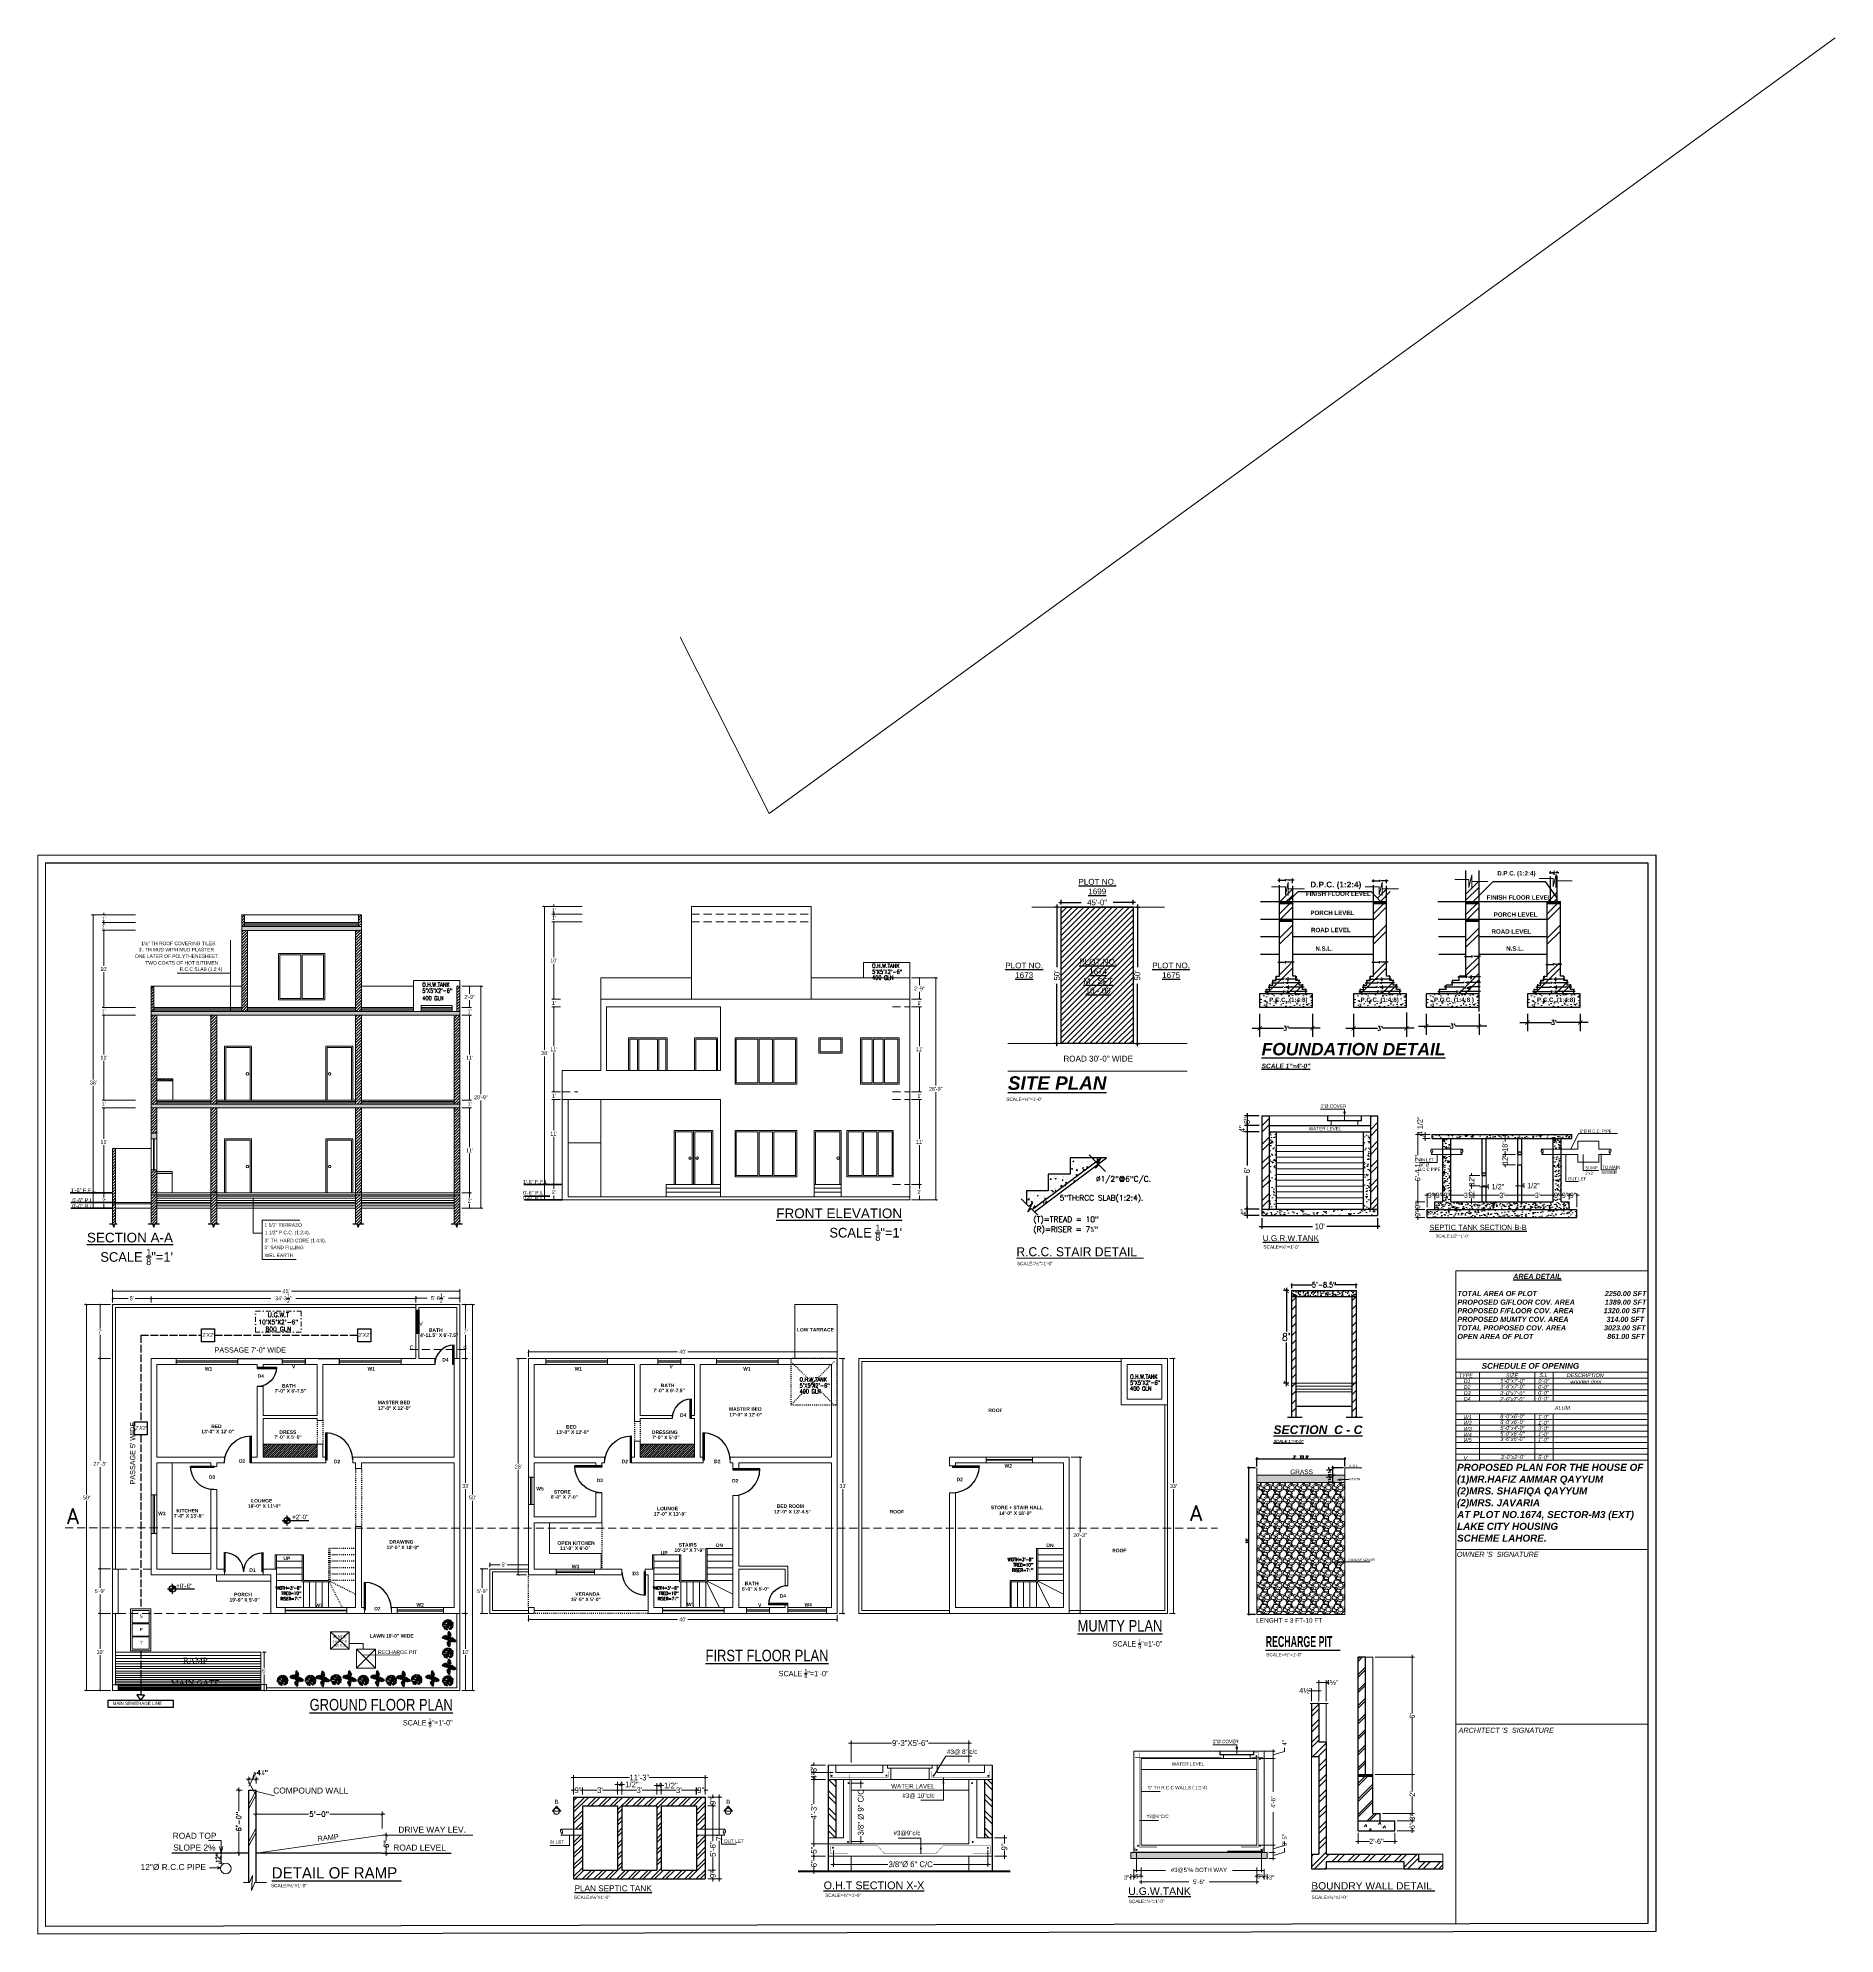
# Model space of a CAD drawing. Header units: inches. Extents: x -139043 to 10134, y -60114 to -24856.
# Drawn here: x -8471 to -5677, y -27803 to -24856 of the extents above; entities outside this region: 3.
import ezdxf
from ezdxf.enums import TextEntityAlignment as Align

# ---------------------------------------------------------------- set-up
doc = ezdxf.new("R2010")
doc.units = ezdxf.units.IN
doc.header["$MEASUREMENT"] = 0
doc.header["$PDMODE"] = 34
for name, pattern in [('ACAD_ISO02W100', [15, 12, -3]), ('ACAD_ISO03W100', [30, 12, -18]), ('DASHDOTX2', [2, 1, -0.5, 0, -0.5]), ('DASHED2', [0.375, 0.25, -0.125])]:
    doc.linetypes.add(name, pattern=pattern)
doc.layers.get('Defpoints').update_dxf_attribs({"color": 183})
for name, color, linetype in [('1-g-planter', 74, 'Continuous'), ('DIM', 9, 'Continuous'), ('dimenion', 7, 'Continuous'), ('LANDSCAPE', 84, 'Continuous'), ('stair', 6, 'Continuous'), ('TEXT', 2, 'Continuous'), ('Walls', 1, 'Continuous'), ('WIN', 2, 'Continuous')]:
    doc.layers.add(name, color=color, linetype=linetype)
for name, color, linetype, lineweight in [('Boundry wall', 25, 'Continuous', 18), ('COL-H', 8, 'Continuous', 0), ('demention', 1, 'Continuous', 5), ('dimension', 8, 'Continuous', 20), ('Doors', 170, 'Continuous', 20), ('FIXTURE', 6, 'Continuous', 0), ('G-F', 1, 'Continuous', 25), ('gwr', 255, 'Continuous', 13), ('HAT', 252, 'Continuous', 0), ('HATCH', 8, 'Continuous', 5), ('p', 164, 'Continuous', 15), ('SEAL-TXT', 7, 'Continuous', 9), ('Tile', 27, 'Continuous', 50), ('TXT', 3, 'Continuous', 20), ('wall', 1, 'Continuous', 30), ('WALL-Y', 2, 'Continuous', 5), ('will', 10, 'Continuous', 50), ('window', 5, 'Continuous', 9)]:
    doc.layers.add(name, color=color, linetype=linetype, lineweight=lineweight)
doc.layers.add('GASS', color=7, linetype='Continuous', true_color=0x00f000)
doc.styles.add('1', font='simplex.shx', dxfattribs={"width": 0.8, "height": 10})
doc.styles.add('ARIAL', font='arial.ttf')
doc.styles.add('ATTR', font='romans.shx', dxfattribs={"width": 0.8, "height": 0.7})
doc.styles.add('AZHAR', font='romantic.ttf', dxfattribs={"width": 0.8})
doc.styles.add('DIM-1', font='romans.shx', dxfattribs={"width": 0.8})
doc.styles.add('One Eight', font='simplex.shx', dxfattribs={"width": 0.85})
doc.styles.add('ROMANS', font='romans', dxfattribs={"height": 6})
doc.styles.add('ROMANTIC', font='arial.ttf', dxfattribs={"width": 0.75, "height": 12})
doc.styles.add('ROMANTICBOLD', font='romb____.pfb')
doc.styles.add('SEAL-2', font='arialbd.ttf')
doc.styles.add('style1', font='simplex.shx')
doc.styles.add('STYLE2', font='arial.ttf')
doc.styles.add('style4', font='romans.shx')
doc.styles.add('TECHNICLITE', font='techl___.ttf')
doc.styles.add('TNR', font='times.ttf')
doc.dimstyles.new('1-2', dxfattribs={"dimtxt": 9, "dimasz": 3, "dimexe": 4, "dimexo": 4, "dimgap": 4, "dimtad": 0, "dimdec": 1, "dimzin": 0, "dimdsep": 46, "dimlunit": 4, "dimtxsty": 'Standard', "dimblk": 'ARCHTICK', "dimcen": 4, "dimdle": 4, "dimclrd": 1, "dimclre": 1, "dimclrt": 3, "dimadec": 0, "dimazin": 0, "dimtfac": 1, "dimtdec": 1, "dimtofl": 0, "dimtmove": 1, "dimatfit": 3, "dimldrblk": 'ARCHTICK', "dimfxl": 4, "dimtolj": 1, "dimtzin": 0, "dimarcsym": 0})
doc.dimstyles.new('Copy(2) of ALI', dxfattribs={"dimscale": 0, "dimtxt": 7, "dimasz": 8, "dimexe": 2, "dimexo": 1, "dimgap": 2, "dimtad": 1, "dimzin": 0, "dimdsep": 46, "dimlunit": 4, "dimtxsty": 'ARIAL', "dimblk": 'OPEN30', "dimcen": 24, "dimdle": 2, "dimclrd": 256, "dimclre": 256, "dimclrt": 7, "dimadec": 0, "dimazin": 0, "dimtfac": 1, "dimtofl": 0, "dimtmove": 1, "dimatfit": 3, "dimldrblk": 'OPEN30', "dimfxl": 1, "dimtolj": 1, "dimtzin": 0, "dimarcsym": 0})
doc.dimstyles.new('G-DIM-INCH', dxfattribs={"dimscale": 0.9, "dimtxt": 5, "dimasz": 2.5, "dimexe": 3, "dimexo": 2, "dimgap": 2, "dimtad": 0, "dimdec": 3, "dimzin": 0, "dimdsep": 46, "dimlunit": 4, "dimtxsty": 'DIM-1', "dimblk": 'DOT', "dimcen": 3, "dimdle": 3, "dimclrd": 256, "dimclre": 256, "dimclrt": 7, "dimadec": 0, "dimazin": 0, "dimtfac": 0.75, "dimtdec": 3, "dimtofl": 0, "dimtmove": 1, "dimatfit": 3, "dimfxl": 1, "dimtolj": 1, "dimtzin": 0, "dimlwd": -1, "dimlwe": -1, "dimarcsym": 0})
doc.dimstyles.new('HA Architecture', dxfattribs={"dimtxt": 5, "dimasz": 3, "dimexe": 3, "dimexo": 3, "dimgap": 2, "dimtad": 1, "dimzin": 0, "dimdsep": 46, "dimlunit": 4, "dimtxsty": 'Standard', "dimblk": 'ARCHTICK', "dimcen": 0.09, "dimclrd": 256, "dimclre": 256, "dimclrt": 7, "dimaunit": 1, "dimadec": 0, "dimazin": 0, "dimtfac": 1, "dimtofl": 0, "dimtmove": 2, "dimatfit": 3, "dimfxl": 1, "dimtolj": 1, "dimtzin": 0, "dimlwd": 5, "dimlwe": 5, "dimarcsym": 0})
doc.dimstyles.new('One Eight', dxfattribs={"dimtxt": 8, "dimasz": 5, "dimexe": 3, "dimexo": 3, "dimgap": 1, "dimtad": 0, "dimtih": 1, "dimtoh": 1, "dimdec": 3, "dimzin": 0, "dimdsep": 46, "dimlunit": 4, "dimtxsty": 'One Eight', "dimblk": 'ARCHTICK', "dimcen": -2, "dimdle": 3, "dimclrd": 4, "dimclre": 4, "dimclrt": 6, "dimadec": 0, "dimazin": 0, "dimtfac": 0.857143, "dimtdec": 3, "dimtix": 1, "dimtmove": 2, "dimatfit": 3, "dimldrblk": 'ARCHTICK', "dimfxl": 3, "dimtolj": 1, "dimtzin": 0, "dimlwd": -1, "dimlwe": -1, "dimarcsym": 0})
doc.dimstyles.new('SKETCH', dxfattribs={"dimtxt": 7, "dimasz": 3, "dimexe": 2, "dimexo": 2, "dimgap": 0, "dimtad": 0, "dimtih": 1, "dimtoh": 1, "dimdec": 1, "dimzin": 0, "dimdsep": 46, "dimlunit": 4, "dimtxsty": 'ROMANTIC', "dimblk": 'ARCHTICK', "dimcen": 0, "dimdle": 3, "dimclrd": 4, "dimclre": 4, "dimclrt": 6, "dimadec": 0, "dimazin": 3, "dimtfac": 1, "dimtdec": 1, "dimtofl": 0, "dimtmove": 2, "dimatfit": 3, "dimldrblk": 'ARCHTICK', "dimfxl": 1, "dimtolj": 1, "dimtzin": 0, "dimarcsym": 0})
doc.dimstyles.get("Standard").update_dxf_attribs({"dimtxt": 0.18, "dimasz": 0.18, "dimexe": 0.18, "dimexo": 0.0625, "dimgap": 0.09, "dimtad": 0, "dimtih": 1, "dimtoh": 1, "dimdec": 4, "dimzin": 0, "dimdsep": 46, "dimtxsty": 'Standard', "dimcen": 0.09, "dimadec": 0, "dimazin": 0, "dimtfac": 1, "dimtdec": 4, "dimtofl": 0, "dimtmove": 0, "dimatfit": 3, "dimfxl": 1, "dimtolj": 1, "dimtzin": 0, "dimarcsym": 0})
doc.dimstyles.new('STANDARD$0', dxfattribs={"dimtxt": 0.18, "dimasz": 2, "dimexe": 0.18, "dimexo": 4, "dimgap": 4, "dimtad": 0, "dimdec": 4, "dimzin": 0, "dimdsep": 46, "dimlunit": 4, "dimtxsty": 'Standard', "dimblk": 'ARCHTICK', "dimcen": 0.09, "dimclrd": 1, "dimclre": 1, "dimclrt": 2, "dimadec": 0, "dimazin": 0, "dimtfac": 0.5, "dimtdec": 4, "dimtofl": 0, "dimtmove": 1, "dimatfit": 3, "dimldrblk": 'ARCHTICK', "dimfxl": 1, "dimtolj": 1, "dimtzin": 0, "dimarcsym": 0})
doc.dimstyles.new('style1', dxfattribs={"dimtxt": 9, "dimasz": 6.8125, "dimexe": 5.8675, "dimexo": 4.5625, "dimgap": 0.5625, "dimtad": 0, "dimdec": 1, "dimzin": 0, "dimdsep": 46, "dimlunit": 4, "dimtxsty": 'style1', "dimblk": 'ARCHTICK', "dimcen": 0.2775, "dimdle": 5.25, "dimclrd": 256, "dimazin": 0, "dimtfac": 1, "dimtdec": 1, "dimtofl": 0, "dimtmove": 1, "dimatfit": 3, "dimldrblk": 'ARCHTICK', "dimfxl": 5.8675, "dimtolj": 1, "dimtzin": 0, "dimlwd": -1, "dimarcsym": 0})
doc.dimstyles.new('STYLUS', dxfattribs={"dimscale": 0, "dimtxt": 5, "dimasz": 3, "dimexe": 2, "dimexo": 2, "dimgap": 0.09, "dimtad": 1, "dimdec": 1, "dimzin": 0, "dimdsep": 46, "dimlunit": 4, "dimtxsty": 'style1', "dimblk": 'OBLIQUE', "dimcen": 0.09, "dimdle": 1.5, "dimclrd": 256, "dimclre": 256, "dimclrt": 5, "dimadec": 0, "dimazin": 0, "dimtfac": 1, "dimtdec": 1, "dimtix": 1, "dimtmove": 2, "dimatfit": 3, "dimldrblk": 'OBLIQUE', "dimfxl": 2, "dimtolj": 1, "dimtzin": 0, "dimarcsym": 0})
doc.dimstyles.new('SUBMISSION', dxfattribs={"dimtxt": 6.125, "dimasz": 3, "dimexe": 2.5, "dimexo": 2.5, "dimgap": 1.5, "dimtad": 1, "dimdec": 4, "dimzin": 3, "dimdsep": 46, "dimlunit": 4, "dimtxsty": 'ROMANS', "dimcen": 3, "dimdle": 2, "dimclrd": 1, "dimclre": 1, "dimclrt": 7, "dimadec": 0, "dimazin": 0, "dimtfac": 1, "dimtdec": 4, "dimtofl": 0, "dimtmove": 2, "dimatfit": 3, "dimfxl": 1, "dimtolj": 1, "dimlwd": 9, "dimlwe": 9, "dimarcsym": 0})
pattern_1 = [(50, (-43428.697, -31662.194), (16.287086, -1.424935), [1.703052, -18.733572]), (355, (-43428.697, -31662.194), (-3.150677, 17.080298), [1.362442, -14.986858]), (100.4514, (-43427.34, -31662.312), (13.136421, 15.655352), [1.447371, -15.921087]), (46.1842, (-43428.697, -31657.652), (24.234227, -3.7585), [2.55458, -28.10036]), (96.6356, (-43426.678, -31657.965), (21.223723, 22.119646), [2.171057, -23.881626]), (351.1842, (-43428.697, -31657.652), (21.223706, 22.119662), [2.043662, -22.480287]), (21, (-43426.426, -31658.788), (13.554184, -9.142412), [1.703052, -18.733572]), (326, (-43426.426, -31658.788), (5.525049, 16.466244), [1.362442, -14.986858]), (71.4514, (-43425.297, -31659.55), (19.079238, 7.323816), [1.447371, -15.921087]), (37.5, (-43428.697, -31662.194), (0.2761182, 7.5591408), [0, -14.805199, 0, -15.2139316, 0, -15.0436264]), (7.5, (-43428.697, -31662.194), (5.973615, 8.956049), [0, -8.674212, 0, -14.4645887, 0, -5.7336086]), (327.5, (-43433.761, -31662.194), (12.1216986, -0.5121616), [0, -5.67684, 0, -17.711741, 0, -23.502118]), (317.5, (-43436.032, -31662.194), (13.242619, 2.27312), [0, -7.379892, 0, -11.762413, 0, -16.68991])]
pattern_2 = [(37.5, (0, 2024.76815), (-0.03149668, 0.963411885), [0, -0.76, 0, -0.85, 0, -0.8125]), (7.5, (0, 2024.7682), (0.88488835, 1.41107303), [0, -0.41, 0, -0.685, 0, -0.2625]), (327.5, (-0.615, 2024.76815), (1.55707093, 0.002829527), [0, -0.25, 0, -0.9, 0, -1.175]), (317.5, (-0.615, 2024.7682), (1.5030633, 0.43883778), [0, -0.125, 0, -0.59, 0, -0.675])]

# ---------------------------------------------------------------- blocks, each defined once
blk = doc.blocks.new('_ArchTick')
at = {"color": 0, "linetype": 'ByBlock', "const_width": 0.15}
blk.add_lwpolyline([(-0.5, -0.5), (0.5, 0.5)], dxfattribs=at)
blk = doc.blocks.new('*D195')
at = {"layer": 'Defpoints', "color": 0}
for p in [(-32025.7, -22058.3), (-32012.1, -22047.6), (-32012.1, -22058.3)]:
    blk.add_point(p, dxfattribs=at)
at = {"layer": 'dimension', "color": 1, "lineweight": -2}
for p, q in [((-32029.7, -22047.6), (-32024.2, -22047.6)), ((-32025.7, -22054.3), (-32025.7, -22043.6)), ((-32008.1, -22047.6), (-32013.6, -22047.6)), ((-32012.1, -22054.3), (-32012.1, -22043.6))]:
    blk.add_line(p, q, dxfattribs=at)
at = {"layer": 'dimension', "color": 1, "lineweight": -2, "xscale": 3, "yscale": 3, "zscale": 3, "rotation": 180}
blk.add_blockref('_ArchTick', (-32025.7, -22047.6), dxfattribs=at)
at = {"layer": 'dimension', "color": 1, "lineweight": -2, "xscale": 3, "yscale": 3, "zscale": 3}
blk.add_blockref('_ArchTick', (-32012.1, -22047.6), dxfattribs=at)
at = {"layer": 'dimension', "color": 2, "insert": (-32018.9, -22047.6), "char_height": 9, "attachment_point": 5}
blk.add_mtext('\\A1;9"', dxfattribs=at)
blk = doc.blocks.new('*D196')
at = {"layer": 'Defpoints', "color": 0}
for p in [(-32012.1, -22058.3), (-32012.1, -22071.9), (-32000, -22058.3)]:
    blk.add_point(p, dxfattribs=at)
at = {"layer": 'dimension', "color": 1, "lineweight": -2}
for p, q in [((-32008.1, -22058.3), (-31996, -22058.3)), ((-32008.1, -22071.9), (-31996, -22071.9)), ((-32000, -22054.3), (-32000, -22059.8)), ((-32000, -22075.9), (-32000, -22070.4))]:
    blk.add_line(p, q, dxfattribs=at)
at = {"layer": 'dimension', "color": 1, "lineweight": -2, "xscale": 3, "yscale": 3, "zscale": 3}
for p, rotation in [((-32000, -22058.3), 90), ((-32000, -22071.9), 270)]:
    blk.add_blockref('_ArchTick', p, dxfattribs=dict(at, rotation=rotation))
at = {"layer": 'dimension', "color": 2, "insert": (-32000, -22065.1), "char_height": 9, "attachment_point": 5, "rotation": 90}
blk.add_mtext('\\A1;9"', dxfattribs=at)
blk = doc.blocks.new('*D197')
at = {"layer": 'Defpoints', "color": 0}
for p in [(-32080.3, -22040.4), (-32087.1, -22058.3), (-32080.3, -22058.3)]:
    blk.add_point(p, dxfattribs=at)
at = {"layer": 'dimension', "color": 1, "lineweight": -2}
for p, q in [((-32091.1, -22040.4), (-32076.3, -22040.4)), ((-32087.1, -22054.3), (-32087.1, -22036.4)), ((-32080.3, -22054.3), (-32080.3, -22036.4))]:
    blk.add_line(p, q, dxfattribs=at)
at = {"layer": 'dimension', "color": 1, "lineweight": -2, "xscale": 3, "yscale": 3, "zscale": 3, "rotation": 180}
blk.add_blockref('_ArchTick', (-32087.1, -22040.4), dxfattribs=at)
at = {"layer": 'dimension', "color": 1, "lineweight": -2, "xscale": 3, "yscale": 3, "zscale": 3}
blk.add_blockref('_ArchTick', (-32080.3, -22040.4), dxfattribs=at)
at = {"layer": 'dimension', "color": 2, "insert": (-32070.5, -22040.4), "char_height": 9, "attachment_point": 5}
blk.add_mtext('\\A1;4 1/2"', dxfattribs=at)
blk = doc.blocks.new('*D198')
at = {"layer": 'Defpoints', "color": 0}
for p in [(-32080.3, -22058.3), (-32025.8, -22047.6), (-32025.8, -22058.3)]:
    blk.add_point(p, dxfattribs=at)
at = {"layer": 'dimension', "color": 1, "lineweight": -2}
for p, q in [((-32084.3, -22047.6), (-32057.2, -22047.6)), ((-32080.3, -22054.3), (-32080.3, -22043.6)), ((-32021.8, -22047.6), (-32048.8, -22047.6)), ((-32025.8, -22054.3), (-32025.8, -22043.6))]:
    blk.add_line(p, q, dxfattribs=at)
at = {"layer": 'dimension', "color": 1, "lineweight": -2, "xscale": 3, "yscale": 3, "zscale": 3, "rotation": 180}
blk.add_blockref('_ArchTick', (-32080.3, -22047.6), dxfattribs=at)
at = {"layer": 'dimension', "color": 1, "lineweight": -2, "xscale": 3, "yscale": 3, "zscale": 3}
blk.add_blockref('_ArchTick', (-32025.8, -22047.6), dxfattribs=at)
at = {"layer": 'dimension', "color": 2, "insert": (-32053, -22047.6), "char_height": 9, "attachment_point": 5}
blk.add_mtext("\\A1;3'", dxfattribs=at)
blk = doc.blocks.new('*D199')
at = {"layer": 'Defpoints', "color": 0}
for p in [(-32012.1, -22171.8), (-32012.1, -22185.4), (-32000, -22171.8)]:
    blk.add_point(p, dxfattribs=at)
at = {"layer": 'dimension', "color": 1, "lineweight": -2}
for p, q in [((-32008.1, -22171.8), (-31996, -22171.8)), ((-32008.1, -22185.4), (-31996, -22185.4)), ((-32000, -22167.8), (-32000, -22173.4)), ((-32000, -22189.4), (-32000, -22183.9))]:
    blk.add_line(p, q, dxfattribs=at)
at = {"layer": 'dimension', "color": 1, "lineweight": -2, "xscale": 3, "yscale": 3, "zscale": 3}
for p, rotation in [((-32000, -22171.8), 90), ((-32000, -22185.4), 270)]:
    blk.add_blockref('_ArchTick', p, dxfattribs=dict(at, rotation=rotation))
at = {"layer": 'dimension', "color": 2, "insert": (-32000, -22178.6), "char_height": 9, "attachment_point": 5, "rotation": 90}
blk.add_mtext('\\A1;9"', dxfattribs=at)
blk = doc.blocks.new('*D200')
at = {"layer": 'Defpoints', "color": 0}
for p in [(-32012.1, -22071.9), (-32000, -22071.9), (-32012.1, -22171.8)]:
    blk.add_point(p, dxfattribs=at)
at = {"layer": 'dimension', "color": 1, "lineweight": -2}
for p, q in [((-32008.1, -22071.9), (-31996, -22071.9)), ((-32000, -22067.9), (-32000, -22127)), ((-32000, -22175.8), (-32000, -22151.1)), ((-32008.1, -22171.8), (-31996, -22171.8))]:
    blk.add_line(p, q, dxfattribs=at)
at = {"layer": 'dimension', "color": 1, "lineweight": -2, "xscale": 3, "yscale": 3, "zscale": 3}
for p, rotation in [((-32000, -22071.9), 90), ((-32000, -22171.8), 270)]:
    blk.add_blockref('_ArchTick', p, dxfattribs=dict(at, rotation=rotation))
at = {"layer": 'dimension', "color": 2, "insert": (-32000, -22139.1), "char_height": 9, "attachment_point": 5, "rotation": 90}
blk.add_mtext('\\A1;5\'-6"', dxfattribs=at)
blk = doc.blocks.new('*D201')
at = {"layer": 'Defpoints', "color": 0}
for p in [(-32012.1, -22058.3), (-31990.1, -22058.3), (-32012.1, -22185.4)]:
    blk.add_point(p, dxfattribs=at)
at = {"layer": 'dimension', "color": 1, "lineweight": -2}
for p, q in [((-32008.1, -22058.3), (-31986.1, -22058.3)), ((-31990.1, -22054.3), (-31990.1, -22117.7)), ((-31990.1, -22189.4), (-31990.1, -22126.1)), ((-32008.1, -22185.4), (-31986.1, -22185.4))]:
    blk.add_line(p, q, dxfattribs=at)
at = {"layer": 'dimension', "color": 1, "lineweight": -2, "xscale": 3, "yscale": 3, "zscale": 3}
for p, rotation in [((-31990.1, -22058.3), 90), ((-31990.1, -22185.4), 270)]:
    blk.add_blockref('_ArchTick', p, dxfattribs=dict(at, rotation=rotation))
at = {"layer": 'dimension', "color": 2, "insert": (-31990.1, -22121.9), "char_height": 9, "attachment_point": 5, "rotation": 90}
blk.add_mtext("\\A1;7'", dxfattribs=at)
blk = doc.blocks.new('*X175')
at = {"color": 0}
for p, q in [((4, 5), (54, 5)), ((5, 0), (5, 6)), ((8, 10), (54, 10)), ((10, 0), (10, 12)), ((12, 15), (55, 15)), ((15, 0), (15, 18)), ((17, 20), (56, 20)), ((20, 0), (20, 24)), ((21, 25), (57, 25)), ((25, 30), (58, 30)), ((25, 0), (25, 30)), ((29, 35), (59, 35)), ((30, 0), (30, 36)), ((33, 40), (61, 40)), ((35, 0), (35, 42)), ((37, 45), (62, 45)), ((40, 0), (40, 48)), ((42, 50), (65, 50)), ((45, 0), (45, 54)), ((46, 55), (67, 55)), ((50, 60), (69, 60)), ((50, 0), (50, 60)), ((54, 65), (72, 65)), ((55, 16), (55, 66)), ((58, 70), (76, 70)), ((60, 38), (60, 72)), ((62, 75), (79, 75)), ((65, 51), (65, 78)), ((67, 80), (83, 80)), ((70, 61), (70, 84)), ((71, 85), (88, 85)), ((75, 90), (93, 90)), ((75, 69), (75, 90)), ((79, 95), (98, 95)), ((80, 76), (80, 96)), ((83, 100), (105, 100)), ((85, 82), (85, 102)), ((87, 105), (112, 105)), ((90, 87), (90, 108)), ((91, 110), (121, 110)), ((95, 92), (95, 114)), ((96, 115), (132, 115)), ((100, 120), (147, 120)), ((100, 96), (100, 120)), ((104, 125), (252, 125)), ((105, 100), (105, 126)), ((108, 130), (248, 130)), ((110, 104), (110, 132)), ((112, 135), (244, 135)), ((115, 107), (115, 138)), ((116, 140), (240, 140)), ((120, 110), (120, 144)), ((121, 145), (235, 145)), ((125, 150), (231, 150)), ((125, 112), (125, 150)), ((129, 155), (227, 155)), ((130, 114), (130, 156)), ((133, 160), (223, 160)), ((135, 116), (135, 162)), ((137, 165), (219, 165)), ((140, 118), (140, 168)), ((141, 170), (215, 170)), ((145, 120), (145, 174)), ((146, 175), (210, 175)), ((150, 180), (206, 180)), ((150, 121), (150, 180)), ((154, 185), (202, 185)), ((155, 122), (155, 186)), ((158, 190), (198, 190)), ((160, 123), (160, 192)), ((162, 195), (194, 195)), ((165, 123), (165, 198)), ((166, 200), (190, 200)), ((170, 124), (170, 204)), ((171, 205), (185, 205)), ((175, 210), (181, 210)), ((175, 124), (175, 210)), ((180, 124), (180, 212)), ((185, 124), (185, 206)), ((190, 123), (190, 200)), ((195, 123), (195, 194)), ((200, 122), (200, 188)), ((205, 121), (205, 182)), ((209, 120), (256, 120)), ((210, 120), (210, 176)), ((215, 118), (215, 170)), ((220, 117), (220, 164)), ((224, 115), (260, 115)), ((225, 115), (225, 157)), ((230, 113), (230, 151)), ((235, 110), (235, 145)), ((235, 110), (265, 110)), ((240, 107), (240, 139)), ((244, 105), (269, 105)), ((245, 104), (245, 133)), ((250, 101), (250, 127)), ((251, 100), (273, 100)), ((255, 97), (255, 121)), ((258, 95), (277, 95)), ((260, 93), (260, 115)), ((263, 90), (281, 90)), ((265, 88), (265, 109)), ((268, 85), (285, 85)), ((270, 83), (270, 103)), ((273, 80), (289, 80)), ((275, 77), (275, 97)), ((277, 75), (294, 75)), ((280, 71), (280, 91)), ((280, 70), (298, 70)), ((284, 65), (302, 65)), ((285, 63), (285, 85)), ((287, 60), (306, 60)), ((289, 55), (310, 55)), ((290, 53), (290, 79)), ((291, 50), (314, 50)), ((294, 45), (319, 45)), ((295, 41), (295, 73)), ((295, 40), (323, 40)), ((297, 35), (327, 35)), ((298, 30), (331, 30)), ((299, 25), (335, 25)), ((300, 22), (300, 67)), ((300, 20), (339, 20)), ((301, 15), (344, 15)), ((302, 10), (348, 10)), ((302, 5), (352, 5)), ((305, 0), (305, 61)), ((310, 0), (310, 55)), ((315, 0), (315, 49)), ((320, 0), (320, 43)), ((325, 0), (325, 37)), ((330, 0), (330, 31)), ((335, 0), (335, 25)), ((340, 0), (340, 19)), ((345, 0), (345, 13)), ((350, 0), (350, 7)), ((355, 0), (355, 1))]:
    blk.add_line(p, q, dxfattribs=at)
blk = doc.blocks.new('*D202')
at = {"layer": 'Defpoints', "color": 0}
for p in [(-32202.9, -22058.3), (-32148.4, -22047.6), (-32148.4, -22058.3)]:
    blk.add_point(p, dxfattribs=at)
at = {"layer": 'dimension', "color": 1, "lineweight": -2}
for p, q in [((-32206.9, -22047.6), (-32179.9, -22047.6)), ((-32202.9, -22054.3), (-32202.9, -22043.6)), ((-32144.4, -22047.6), (-32171.4, -22047.6)), ((-32148.4, -22054.3), (-32148.4, -22043.6))]:
    blk.add_line(p, q, dxfattribs=at)
at = {"layer": 'dimension', "color": 1, "lineweight": -2, "xscale": 3, "yscale": 3, "zscale": 3, "rotation": 180}
blk.add_blockref('_ArchTick', (-32202.9, -22047.6), dxfattribs=at)
at = {"layer": 'dimension', "color": 1, "lineweight": -2, "xscale": 3, "yscale": 3, "zscale": 3}
blk.add_blockref('_ArchTick', (-32148.4, -22047.6), dxfattribs=at)
at = {"layer": 'dimension', "color": 2, "insert": (-32175.6, -22047.6), "char_height": 9, "attachment_point": 5}
blk.add_mtext("\\A1;3'", dxfattribs=at)
blk = doc.blocks.new('*D203')
at = {"layer": 'Defpoints', "color": 0}
for p in [(-32216.5, -22058.3), (-32202.9, -22047.6), (-32202.9, -22058.3)]:
    blk.add_point(p, dxfattribs=at)
at = {"layer": 'dimension', "color": 1, "lineweight": -2}
for p, q in [((-32220.5, -22047.6), (-32215, -22047.6)), ((-32216.5, -22054.3), (-32216.5, -22043.6)), ((-32198.9, -22047.6), (-32204.4, -22047.6)), ((-32202.9, -22054.3), (-32202.9, -22043.6))]:
    blk.add_line(p, q, dxfattribs=at)
at = {"layer": 'dimension', "color": 1, "lineweight": -2, "xscale": 3, "yscale": 3, "zscale": 3, "rotation": 180}
blk.add_blockref('_ArchTick', (-32216.5, -22047.6), dxfattribs=at)
at = {"layer": 'dimension', "color": 1, "lineweight": -2, "xscale": 3, "yscale": 3, "zscale": 3}
blk.add_blockref('_ArchTick', (-32202.9, -22047.6), dxfattribs=at)
at = {"layer": 'dimension', "color": 2, "insert": (-32209.7, -22047.6), "char_height": 9, "attachment_point": 5}
blk.add_mtext('\\A1;9"', dxfattribs=at)
blk = doc.blocks.new('*D204')
at = {"layer": 'Defpoints', "color": 0}
for p in [(-32141.6, -22038.7), (-32148.4, -22058.3), (-32141.6, -22058.3)]:
    blk.add_point(p, dxfattribs=at)
at = {"layer": 'dimension', "color": 1, "lineweight": -2}
for p, q in [((-32152.4, -22038.7), (-32137.6, -22038.7)), ((-32148.4, -22054.3), (-32148.4, -22034.7)), ((-32141.6, -22054.3), (-32141.6, -22034.7))]:
    blk.add_line(p, q, dxfattribs=at)
at = {"layer": 'dimension', "color": 1, "lineweight": -2, "xscale": 3, "yscale": 3, "zscale": 3, "rotation": 180}
blk.add_blockref('_ArchTick', (-32148.4, -22038.7), dxfattribs=at)
at = {"layer": 'dimension', "color": 1, "lineweight": -2, "xscale": 3, "yscale": 3, "zscale": 3}
blk.add_blockref('_ArchTick', (-32141.6, -22038.7), dxfattribs=at)
at = {"layer": 'dimension', "color": 2, "insert": (-32130.9, -22038.7), "char_height": 9, "attachment_point": 5}
blk.add_mtext('\\A1;4 1/2"', dxfattribs=at)
blk = doc.blocks.new('*D205')
at = {"layer": 'Defpoints', "color": 0}
for p in [(-32012.1, -22028), (-32216.5, -22050.2), (-32012.1, -22050.2)]:
    blk.add_point(p, dxfattribs=at)
at = {"layer": 'dimension', "color": 1, "lineweight": -2}
for p, q in [((-32220.5, -22028), (-32129.4, -22028)), ((-32216.5, -22046.2), (-32216.5, -22024)), ((-32008.1, -22028), (-32099.2, -22028)), ((-32012.1, -22046.2), (-32012.1, -22024))]:
    blk.add_line(p, q, dxfattribs=at)
at = {"layer": 'dimension', "color": 1, "lineweight": -2, "xscale": 3, "yscale": 3, "zscale": 3, "rotation": 180}
blk.add_blockref('_ArchTick', (-32216.5, -22028), dxfattribs=at)
at = {"layer": 'dimension', "color": 1, "lineweight": -2, "xscale": 3, "yscale": 3, "zscale": 3}
blk.add_blockref('_ArchTick', (-32012.1, -22028), dxfattribs=at)
at = {"layer": 'dimension', "color": 2, "insert": (-32114.3, -22028), "char_height": 9, "attachment_point": 5}
blk.add_mtext('\\A1;11\'-3"', dxfattribs=at)
blk = doc.blocks.new('*D206')
at = {"layer": 'Defpoints', "color": 0}
for p in [(-32141.6, -22058.3), (-32087.1, -22047.6), (-32087.1, -22058.3)]:
    blk.add_point(p, dxfattribs=at)
at = {"layer": 'dimension', "color": 1, "lineweight": -2}
for p, q in [((-32145.6, -22047.6), (-32118.5, -22047.6)), ((-32141.6, -22054.3), (-32141.6, -22043.6)), ((-32083.1, -22047.6), (-32110.1, -22047.6)), ((-32087.1, -22054.3), (-32087.1, -22043.6))]:
    blk.add_line(p, q, dxfattribs=at)
at = {"layer": 'dimension', "color": 1, "lineweight": -2, "xscale": 3, "yscale": 3, "zscale": 3, "rotation": 180}
blk.add_blockref('_ArchTick', (-32141.6, -22047.6), dxfattribs=at)
at = {"layer": 'dimension', "color": 1, "lineweight": -2, "xscale": 3, "yscale": 3, "zscale": 3}
blk.add_blockref('_ArchTick', (-32087.1, -22047.6), dxfattribs=at)
at = {"layer": 'dimension', "color": 2, "insert": (-32114.3, -22047.6), "char_height": 9, "attachment_point": 5}
blk.add_mtext("\\A1;3'", dxfattribs=at)
blk = doc.blocks.new('*D153')
at = {"layer": 'Defpoints', "color": 0}
for p in [(-31579.6, -22125.2), (-31560.5, -22125.2), (-31579.6, -22153.9)]:
    blk.add_point(p, dxfattribs=at)
at = {"layer": 'dimension', "color": 1, "lineweight": -2}
for p, q in [((-31575.6, -22125.2), (-31556.5, -22125.2)), ((-31560.5, -22121.2), (-31560.5, -22134.2)), ((-31575.6, -22153.9), (-31556.5, -22153.9)), ((-31560.5, -22157.9), (-31560.5, -22144.8))]:
    blk.add_line(p, q, dxfattribs=at)
at = {"layer": 'dimension', "color": 1, "lineweight": -2, "xscale": 3, "yscale": 3, "zscale": 3}
for p, rotation in [((-31560.5, -22125.2), 90), ((-31560.5, -22153.9), 270)]:
    blk.add_blockref('_ArchTick', p, dxfattribs=dict(at, rotation=rotation))
at = {"layer": 'dimension', "color": 2, "insert": (-31560.5, -22139.5), "char_height": 9, "attachment_point": 5, "rotation": 90}
blk.add_mtext('\\A1;9"', dxfattribs=at)
blk = doc.blocks.new('*D154')
at = {"layer": 'Defpoints', "color": 0}
for p in [(-31856.6, -22134.8), (-31834.7, -22153.9), (-31748.9, -22134.8)]:
    blk.add_point(p, dxfattribs=at)
at = {"layer": 'dimension', "color": 1, "lineweight": -2}
for p, q in [((-31856.6, -22130.8), (-31856.6, -22139.1)), ((-31752.9, -22134.8), (-31860.6, -22134.8)), ((-31838.7, -22153.9), (-31860.6, -22153.9)), ((-31856.6, -22157.9), (-31856.6, -22149.6))]:
    blk.add_line(p, q, dxfattribs=at)
at = {"layer": 'dimension', "color": 1, "lineweight": -2, "xscale": 3, "yscale": 3, "zscale": 3}
for p, rotation in [((-31856.6, -22134.8), 90), ((-31856.6, -22153.9), 270)]:
    blk.add_blockref('_ArchTick', p, dxfattribs=dict(at, rotation=rotation))
at = {"layer": 'dimension', "color": 2, "insert": (-31856.6, -22144.4), "char_height": 9, "attachment_point": 5, "rotation": 90}
blk.add_mtext('\\A1;5"', dxfattribs=at)
blk = doc.blocks.new('*D155')
at = {"layer": 'Defpoints', "color": 0}
for p in [(-31856.6, -22034.7), (-31834.6, -22034.7), (-31842.3, -22134.8)]:
    blk.add_point(p, dxfattribs=at)
at = {"layer": 'dimension', "color": 1, "lineweight": -2}
for p, q in [((-31838.6, -22034.7), (-31860.6, -22034.7)), ((-31856.6, -22030.7), (-31856.6, -22072.6)), ((-31856.6, -22138.8), (-31856.6, -22097)), ((-31846.3, -22134.8), (-31860.6, -22134.8))]:
    blk.add_line(p, q, dxfattribs=at)
at = {"layer": 'dimension', "color": 1, "lineweight": -2, "xscale": 3, "yscale": 3, "zscale": 3}
for p, rotation in [((-31856.6, -22034.7), 90), ((-31856.6, -22134.8), 270)]:
    blk.add_blockref('_ArchTick', p, dxfattribs=dict(at, rotation=rotation))
at = {"layer": 'dimension', "color": 2, "insert": (-31856.6, -22084.8), "char_height": 9, "attachment_point": 5, "rotation": 90}
blk.add_mtext('\\A1;4\'-3"', dxfattribs=at)
blk = doc.blocks.new('*D156')
at = {"layer": 'Defpoints', "color": 0}
for p in [(-31856.6, -22153.9), (-31834.6, -22153.9), (-31834.6, -22177.3)]:
    blk.add_point(p, dxfattribs=at)
at = {"layer": 'dimension', "color": 1, "lineweight": -2}
for p, q in [((-31838.6, -22153.9), (-31860.6, -22153.9)), ((-31856.6, -22149.9), (-31856.6, -22160.3)), ((-31838.6, -22177.3), (-31860.6, -22177.3)), ((-31856.6, -22181.3), (-31856.6, -22170.9))]:
    blk.add_line(p, q, dxfattribs=at)
at = {"layer": 'dimension', "color": 1, "lineweight": -2, "xscale": 3, "yscale": 3, "zscale": 3}
for p, rotation in [((-31856.6, -22153.9), 90), ((-31856.6, -22177.3), 270)]:
    blk.add_blockref('_ArchTick', p, dxfattribs=dict(at, rotation=rotation))
at = {"layer": 'dimension', "color": 2, "insert": (-31856.6, -22165.6), "char_height": 9, "attachment_point": 5, "rotation": 90}
blk.add_mtext('\\A1;6"', dxfattribs=at)
blk = doc.blocks.new('*D157')
at = {"layer": 'Defpoints', "color": 0}
for p in [(-31803.4, -22040.2), (-31803.6, -22130.9), (-31783.6, -22130.9)]:
    blk.add_point(p, dxfattribs=at)
at = {"layer": 'dimension', "color": 1, "lineweight": -2}
for p, q in [((-31799.4, -22040.2), (-31779.6, -22040.2)), ((-31783.6, -22036.2), (-31783.6, -22048.3)), ((-31799.6, -22130.9), (-31779.6, -22130.9)), ((-31783.6, -22134.9), (-31783.6, -22122.8))]:
    blk.add_line(p, q, dxfattribs=at)
at = {"layer": 'dimension', "color": 1, "lineweight": -2, "xscale": 3, "yscale": 3, "zscale": 3}
for p, rotation in [((-31783.6, -22040.2), 90), ((-31783.6, -22130.9), 270)]:
    blk.add_blockref('_ArchTick', p, dxfattribs=dict(at, rotation=rotation))
at = {"layer": 'dimension', "color": 2, "insert": (-31783.6, -22085.6), "char_height": 9, "attachment_point": 5, "rotation": 90}
blk.add_mtext('\\A1;3/8" %%c 9" C/C', dxfattribs=at)
blk = doc.blocks.new('*D158')
at = {"layer": 'Defpoints', "color": 0}
for p in [(-31856.8, -22012.2), (-31834.6, -22012.2), (-31834.6, -22023.5)]:
    blk.add_point(p, dxfattribs=at)
at = {"layer": 'dimension', "color": 1, "lineweight": -2}
for p, q in [((-31838.6, -22012.2), (-31860.8, -22012.2)), ((-31856.8, -22008.2), (-31856.8, -22012.6)), ((-31838.6, -22023.5), (-31860.8, -22023.5)), ((-31856.8, -22027.5), (-31856.8, -22023.1))]:
    blk.add_line(p, q, dxfattribs=at)
at = {"layer": 'dimension', "color": 1, "lineweight": -2, "xscale": 3, "yscale": 3, "zscale": 3}
for p, rotation in [((-31856.8, -22012.2), 90), ((-31856.8, -22023.5), 270)]:
    blk.add_blockref('_ArchTick', p, dxfattribs=dict(at, rotation=rotation))
at = {"layer": 'dimension', "color": 2, "insert": (-31856.8, -22017.8), "char_height": 9, "attachment_point": 5, "rotation": 90}
blk.add_mtext('\\A1;3"', dxfattribs=at)
blk = doc.blocks.new('*D159')
at = {"layer": 'Defpoints', "color": 0}
for p in [(-31856.8, -22023.5), (-31834.7, -22034.7), (-31822.6, -22023.5)]:
    blk.add_point(p, dxfattribs=at)
at = {"layer": 'dimension', "color": 1, "lineweight": -2}
for p, q in [((-31826.6, -22023.5), (-31860.8, -22023.5)), ((-31838.7, -22034.7), (-31860.8, -22034.7)), ((-31856.8, -22019.5), (-31856.8, -22023.7)), ((-31856.8, -22038.7), (-31856.8, -22034.6))]:
    blk.add_line(p, q, dxfattribs=at)
at = {"layer": 'dimension', "color": 1, "lineweight": -2, "xscale": 3, "yscale": 3, "zscale": 3}
for p, rotation in [((-31856.8, -22023.5), 90), ((-31856.8, -22034.7), 270)]:
    blk.add_blockref('_ArchTick', p, dxfattribs=dict(at, rotation=rotation))
at = {"layer": 'dimension', "color": 2, "insert": (-31856.8, -22029.1), "char_height": 9, "attachment_point": 5, "rotation": 90}
blk.add_mtext('\\A1;4"', dxfattribs=at)
blk = doc.blocks.new('*D160')
at = {"layer": 'Defpoints', "color": 0}
for p in [(-31826.1, -22140.6), (-31586.2, -22140.2), (-31826.1, -22166.5)]:
    blk.add_point(p, dxfattribs=at)
at = {"layer": 'dimension', "color": 1, "lineweight": -2}
for p, q in [((-31826.1, -22144.6), (-31826.1, -22170.5)), ((-31586.2, -22144.2), (-31586.2, -22170.5)), ((-31830.1, -22166.5), (-31741.7, -22166.5)), ((-31582.2, -22166.5), (-31670.7, -22166.5))]:
    blk.add_line(p, q, dxfattribs=at)
at = {"layer": 'dimension', "color": 1, "lineweight": -2, "xscale": 3, "yscale": 3, "zscale": 3, "rotation": 180}
blk.add_blockref('_ArchTick', (-31826.1, -22166.5), dxfattribs=at)
at = {"layer": 'dimension', "color": 1, "lineweight": -2, "xscale": 3, "yscale": 3, "zscale": 3}
blk.add_blockref('_ArchTick', (-31586.2, -22166.5), dxfattribs=at)
at = {"layer": 'dimension', "color": 2, "insert": (-31706.2, -22166.5), "char_height": 9, "attachment_point": 5}
blk.add_mtext('\\A1;3/8"%%c 6" C/C', dxfattribs=at)
blk = doc.blocks.new('*D161')
at = {"layer": 'Defpoints', "color": 0}
for p in [(-31798.6, -21978), (-31798.6, -22012.2), (-31615.6, -22012.2)]:
    blk.add_point(p, dxfattribs=at)
at = {"layer": 'dimension', "color": 1, "lineweight": -2}
for p, q in [((-31802.6, -21978), (-31735.9, -21978)), ((-31798.6, -22008.2), (-31798.6, -21974)), ((-31611.6, -21978), (-31678.3, -21978)), ((-31615.6, -22008.2), (-31615.6, -21974))]:
    blk.add_line(p, q, dxfattribs=at)
at = {"layer": 'dimension', "color": 1, "lineweight": -2, "xscale": 3, "yscale": 3, "zscale": 3, "rotation": 180}
blk.add_blockref('_ArchTick', (-31798.6, -21978), dxfattribs=at)
at = {"layer": 'dimension', "color": 1, "lineweight": -2, "xscale": 3, "yscale": 3, "zscale": 3}
blk.add_blockref('_ArchTick', (-31615.6, -21978), dxfattribs=at)
at = {"layer": 'dimension', "color": 2, "insert": (-31707.1, -21978), "char_height": 9, "attachment_point": 5}
blk.add_mtext('\\A1;9\'-3"X5\'-6"', dxfattribs=at)
blk = doc.blocks.new('*D176')
at = {"layer": 'Defpoints', "color": 0}
for p in [(-31174.6, -22616.1), (-31161, -22627.8), (-31161, -22638.8)]:
    blk.add_point(p, dxfattribs=at)
at = {"layer": 'dimension', "color": 1, "lineweight": -2}
for p, q in [((-31174.6, -22620.1), (-31174.6, -22631.8)), ((-31161, -22634.8), (-31161, -22623.8)), ((-31178.6, -22627.8), (-31173.1, -22627.8)), ((-31157, -22627.8), (-31162.5, -22627.8))]:
    blk.add_line(p, q, dxfattribs=at)
at = {"layer": 'dimension', "color": 1, "lineweight": -2, "xscale": 3, "yscale": 3, "zscale": 3, "rotation": 180}
blk.add_blockref('_ArchTick', (-31174.6, -22627.8), dxfattribs=at)
at = {"layer": 'dimension', "color": 1, "lineweight": -2, "xscale": 3, "yscale": 3, "zscale": 3}
blk.add_blockref('_ArchTick', (-31161, -22627.8), dxfattribs=at)
at = {"layer": 'dimension', "color": 2, "insert": (-31167.8, -22627.8), "char_height": 9, "attachment_point": 5}
blk.add_mtext('\\A1;9"', dxfattribs=at)
blk = doc.blocks.new('*D177')
at = {"layer": 'Defpoints', "color": 0}
for p in [(-31161, -22638.8), (-31147.4, -22627.8), (-31147.4, -22652.5)]:
    blk.add_point(p, dxfattribs=at)
at = {"layer": 'dimension', "color": 1, "lineweight": -2}
for p, q in [((-31161, -22634.8), (-31161, -22623.8)), ((-31147.4, -22648.5), (-31147.4, -22623.8)), ((-31165, -22627.8), (-31159.4, -22627.8)), ((-31143.4, -22627.8), (-31148.9, -22627.8))]:
    blk.add_line(p, q, dxfattribs=at)
at = {"layer": 'dimension', "color": 1, "lineweight": -2, "xscale": 3, "yscale": 3, "zscale": 3, "rotation": 180}
blk.add_blockref('_ArchTick', (-31161, -22627.8), dxfattribs=at)
at = {"layer": 'dimension', "color": 1, "lineweight": -2, "xscale": 3, "yscale": 3, "zscale": 3}
blk.add_blockref('_ArchTick', (-31147.4, -22627.8), dxfattribs=at)
at = {"layer": 'dimension', "color": 2, "insert": (-31154.2, -22627.8), "char_height": 9, "attachment_point": 5}
blk.add_mtext('\\A1;9"', dxfattribs=at)
blk = doc.blocks.new('*D178')
at = {"layer": 'Defpoints', "color": 0}
for p in [(-31242.7, -22616.1), (-31188.2, -22616.1), (-31188.2, -22627.8)]:
    blk.add_point(p, dxfattribs=at)
at = {"layer": 'dimension', "color": 1, "lineweight": -2}
for p, q in [((-31242.7, -22620.1), (-31242.7, -22631.8)), ((-31188.2, -22620.1), (-31188.2, -22631.8)), ((-31246.7, -22627.8), (-31219.7, -22627.8)), ((-31184.2, -22627.8), (-31211.3, -22627.8))]:
    blk.add_line(p, q, dxfattribs=at)
at = {"layer": 'dimension', "color": 1, "lineweight": -2, "xscale": 3, "yscale": 3, "zscale": 3, "rotation": 180}
blk.add_blockref('_ArchTick', (-31242.7, -22627.8), dxfattribs=at)
at = {"layer": 'dimension', "color": 1, "lineweight": -2, "xscale": 3, "yscale": 3, "zscale": 3}
blk.add_blockref('_ArchTick', (-31188.2, -22627.8), dxfattribs=at)
at = {"layer": 'dimension', "color": 2, "insert": (-31215.5, -22627.8), "char_height": 9, "attachment_point": 5}
blk.add_mtext("\\A1;3'", dxfattribs=at)
blk = doc.blocks.new('*D179')
at = {"layer": 'Defpoints', "color": 0}
for p in [(-31249.6, -22616.1), (-31242.7, -22611.2), (-31242.7, -22616.1)]:
    blk.add_point(p, dxfattribs=at)
at = {"layer": 'dimension', "color": 1, "lineweight": -2}
for p, q in [((-31253.6, -22611.2), (-31238.7, -22611.2)), ((-31249.6, -22612.1), (-31249.6, -22607.2)), ((-31242.7, -22612.1), (-31242.7, -22607.2))]:
    blk.add_line(p, q, dxfattribs=at)
at = {"layer": 'dimension', "color": 1, "lineweight": -2, "xscale": 3, "yscale": 3, "zscale": 3, "rotation": 180}
blk.add_blockref('_ArchTick', (-31249.6, -22611.2), dxfattribs=at)
at = {"layer": 'dimension', "color": 1, "lineweight": -2, "xscale": 3, "yscale": 3, "zscale": 3}
blk.add_blockref('_ArchTick', (-31242.7, -22611.2), dxfattribs=at)
at = {"layer": 'dimension', "color": 2, "insert": (-31227.7, -22611.2), "char_height": 9, "attachment_point": 5}
blk.add_mtext('\\A1;4 1/2"', dxfattribs=at)
blk = doc.blocks.new('*D180')
at = {"layer": 'Defpoints', "color": 0}
for p in [(-31188.2, -22616.1), (-31174.6, -22616.1), (-31174.6, -22627.8)]:
    blk.add_point(p, dxfattribs=at)
at = {"layer": 'dimension', "color": 1, "lineweight": -2}
for p, q in [((-31188.2, -22620.1), (-31188.2, -22631.8)), ((-31174.6, -22620.1), (-31174.6, -22631.8)), ((-31192.2, -22627.8), (-31186.7, -22627.8)), ((-31170.6, -22627.8), (-31176.2, -22627.8))]:
    blk.add_line(p, q, dxfattribs=at)
at = {"layer": 'dimension', "color": 1, "lineweight": -2, "xscale": 3, "yscale": 3, "zscale": 3, "rotation": 180}
blk.add_blockref('_ArchTick', (-31188.2, -22627.8), dxfattribs=at)
at = {"layer": 'dimension', "color": 1, "lineweight": -2, "xscale": 3, "yscale": 3, "zscale": 3}
blk.add_blockref('_ArchTick', (-31174.6, -22627.8), dxfattribs=at)
at = {"layer": 'dimension', "color": 2, "insert": (-31181.4, -22627.8), "char_height": 9, "attachment_point": 5}
blk.add_mtext('\\A1;9"', dxfattribs=at)
blk = doc.blocks.new('*D181')
at = {"layer": 'Defpoints', "color": 0}
for p in [(-31397.1, -22523), (-31409.6, -22529.8), (-31397.1, -22529.8)]:
    blk.add_point(p, dxfattribs=at)
at = {"layer": 'dimension', "color": 1, "lineweight": -2}
for p, q in [((-31418.4, -22523.8), (-31418.4, -22523.6)), ((-31409.6, -22526.4), (-31418.4, -22523.8)), ((-31401.1, -22523), (-31413.6, -22523)), ((-31409.6, -22519), (-31409.6, -22533.8)), ((-31401.1, -22529.8), (-31413.6, -22529.8))]:
    blk.add_line(p, q, dxfattribs=at)
at = {"layer": 'dimension', "color": 1, "lineweight": -2, "xscale": 3, "yscale": 3, "zscale": 3}
for p, rotation in [((-31409.6, -22523), 90), ((-31409.6, -22529.8), 270)]:
    blk.add_blockref('_ArchTick', p, dxfattribs=dict(at, rotation=rotation))
at = {"layer": 'dimension', "color": 2, "insert": (-31418.4, -22507.7), "char_height": 9, "attachment_point": 5, "rotation": 90}
blk.add_mtext('\\A1;4 1/2"', dxfattribs=at)
blk = doc.blocks.new('*D182')
at = {"layer": 'Defpoints', "color": 0}
for p in [(-31329.2, -22611.5), (-31310.9, -22611.5), (-31310.9, -22638.8)]:
    blk.add_point(p, dxfattribs=at)
at = {"layer": 'dimension', "color": 1, "lineweight": -2}
for p, q in [((-31314.9, -22611.5), (-31333.2, -22611.5)), ((-31329.2, -22607.5), (-31329.2, -22616.8)), ((-31314.9, -22638.8), (-31333.2, -22638.8)), ((-31329.2, -22642.8), (-31329.2, -22633.5))]:
    blk.add_line(p, q, dxfattribs=at)
at = {"layer": 'dimension', "color": 1, "lineweight": -2, "xscale": 3, "yscale": 3, "zscale": 3}
for p, rotation in [((-31329.2, -22611.5), 90), ((-31329.2, -22638.8), 270)]:
    blk.add_blockref('_ArchTick', p, dxfattribs=dict(at, rotation=rotation))
at = {"layer": 'dimension', "color": 2, "insert": (-31329.2, -22625.2), "char_height": 9, "attachment_point": 5, "rotation": 90}
blk.add_mtext('\\A1;12"', dxfattribs=at)
blk = doc.blocks.new('*D183')
at = {"layer": 'Defpoints', "color": 0}
for p in [(-31310.9, -22616.1), (-31365.4, -22627.8), (-31310.9, -22627.8)]:
    blk.add_point(p, dxfattribs=at)
at = {"layer": 'dimension', "color": 1, "lineweight": -2}
for p, q in [((-31310.9, -22620.1), (-31310.9, -22631.8)), ((-31369.4, -22627.8), (-31342.3, -22627.8)), ((-31306.9, -22627.8), (-31333.9, -22627.8))]:
    blk.add_line(p, q, dxfattribs=at)
at = {"layer": 'dimension', "color": 1, "lineweight": -2, "xscale": 3, "yscale": 3, "zscale": 3, "rotation": 180}
blk.add_blockref('_ArchTick', (-31365.4, -22627.8), dxfattribs=at)
at = {"layer": 'dimension', "color": 1, "lineweight": -2, "xscale": 3, "yscale": 3, "zscale": 3}
blk.add_blockref('_ArchTick', (-31310.9, -22627.8), dxfattribs=at)
at = {"layer": 'dimension', "color": 2, "insert": (-31338.1, -22627.8), "char_height": 9, "attachment_point": 5}
blk.add_mtext("\\A1;3'", dxfattribs=at)
blk = doc.blocks.new('*D184')
at = {"layer": 'Defpoints', "color": 0}
for p in [(-31329.2, -22593.3), (-31310.9, -22593.3), (-31310.9, -22611.5)]:
    blk.add_point(p, dxfattribs=at)
at = {"layer": 'dimension', "color": 1, "lineweight": -2}
for p, q in [((-31329.2, -22589.3), (-31329.2, -22594.1)), ((-31314.9, -22593.3), (-31333.2, -22593.3)), ((-31314.9, -22611.5), (-31333.2, -22611.5)), ((-31329.2, -22615.5), (-31329.2, -22610.8))]:
    blk.add_line(p, q, dxfattribs=at)
at = {"layer": 'dimension', "color": 1, "lineweight": -2, "xscale": 3, "yscale": 3, "zscale": 3}
for p, rotation in [((-31329.2, -22593.3), 90), ((-31329.2, -22611.5), 270)]:
    blk.add_blockref('_ArchTick', p, dxfattribs=dict(at, rotation=rotation))
at = {"layer": 'dimension', "color": 2, "insert": (-31329.2, -22602.4), "char_height": 9, "attachment_point": 5, "rotation": 90}
blk.add_mtext('\\A1;12"', dxfattribs=at)
blk = doc.blocks.new('*D185')
at = {"layer": 'Defpoints', "color": 0}
for p in [(-31310.9, -22616.1), (-31304, -22612.9), (-31304, -22616.1)]:
    blk.add_point(p, dxfattribs=at)
at = {"layer": 'dimension', "color": 1, "lineweight": -2}
for p, q in [((-31314.9, -22612.9), (-31300, -22612.9)), ((-31310.9, -22612.1), (-31310.9, -22608.9)), ((-31304, -22612.1), (-31304, -22608.9))]:
    blk.add_line(p, q, dxfattribs=at)
at = {"layer": 'dimension', "color": 1, "lineweight": -2, "xscale": 3, "yscale": 3, "zscale": 3, "rotation": 180}
blk.add_blockref('_ArchTick', (-31310.9, -22612.9), dxfattribs=at)
at = {"layer": 'dimension', "color": 1, "lineweight": -2, "xscale": 3, "yscale": 3, "zscale": 3}
blk.add_blockref('_ArchTick', (-31304, -22612.9), dxfattribs=at)
at = {"layer": 'dimension', "color": 2, "insert": (-31289, -22612.9), "char_height": 9, "attachment_point": 5}
blk.add_mtext('\\A1;4 1/2"', dxfattribs=at)
blk = doc.blocks.new('*D186')
at = {"layer": 'Defpoints', "color": 0}
for p in [(-31422.4, -22638.8), (-31406.2, -22638.8), (-31406.2, -22652.5)]:
    blk.add_point(p, dxfattribs=at)
at = {"layer": 'dimension', "color": 1, "lineweight": -2}
for p, q in [((-31410.2, -22638.8), (-31426.4, -22638.8)), ((-31410.2, -22652.5), (-31426.4, -22652.5)), ((-31422.4, -22634.8), (-31422.4, -22640.4)), ((-31422.4, -22656.5), (-31422.4, -22650.9))]:
    blk.add_line(p, q, dxfattribs=at)
at = {"layer": 'dimension', "color": 1, "lineweight": -2, "xscale": 3, "yscale": 3, "zscale": 3}
for p, rotation in [((-31422.4, -22638.8), 90), ((-31422.4, -22652.5), 270)]:
    blk.add_blockref('_ArchTick', p, dxfattribs=dict(at, rotation=rotation))
at = {"layer": 'dimension', "color": 2, "insert": (-31422.4, -22645.6), "char_height": 9, "attachment_point": 5, "rotation": 90}
blk.add_mtext('\\A1;9"', dxfattribs=at)
blk = doc.blocks.new('*D187')
at = {"layer": 'Defpoints', "color": 0}
for p in [(-31422.4, -22652.5), (-31406.2, -22652.5), (-31406.2, -22666.1)]:
    blk.add_point(p, dxfattribs=at)
at = {"layer": 'dimension', "color": 1, "lineweight": -2}
for p, q in [((-31410.2, -22652.5), (-31426.4, -22652.5)), ((-31422.4, -22648.5), (-31422.4, -22654)), ((-31410.2, -22666.1), (-31426.4, -22666.1)), ((-31422.4, -22670.1), (-31422.4, -22664.5))]:
    blk.add_line(p, q, dxfattribs=at)
at = {"layer": 'dimension', "color": 1, "lineweight": -2, "xscale": 3, "yscale": 3, "zscale": 3}
for p, rotation in [((-31422.4, -22652.5), 90), ((-31422.4, -22666.1), 270)]:
    blk.add_blockref('_ArchTick', p, dxfattribs=dict(at, rotation=rotation))
at = {"layer": 'dimension', "color": 2, "insert": (-31422.4, -22659.3), "char_height": 9, "attachment_point": 5, "rotation": 90}
blk.add_mtext('\\A1;9"', dxfattribs=at)
blk = doc.blocks.new('*D188')
at = {"layer": 'Defpoints', "color": 0}
for p in [(-31392.6, -22638.8), (-31379, -22627.8), (-31379, -22627.8)]:
    blk.add_point(p, dxfattribs=at)
at = {"layer": 'dimension', "color": 1, "lineweight": -2}
for p, q in [((-31392.6, -22634.8), (-31392.6, -22623.8)), ((-31396.6, -22627.8), (-31391.1, -22627.8)), ((-31375, -22627.8), (-31380.5, -22627.8))]:
    blk.add_line(p, q, dxfattribs=at)
at = {"layer": 'dimension', "color": 1, "lineweight": -2, "xscale": 3, "yscale": 3, "zscale": 3, "rotation": 180}
blk.add_blockref('_ArchTick', (-31392.6, -22627.8), dxfattribs=at)
at = {"layer": 'dimension', "color": 1, "lineweight": -2, "xscale": 3, "yscale": 3, "zscale": 3}
blk.add_blockref('_ArchTick', (-31379, -22627.8), dxfattribs=at)
at = {"layer": 'dimension', "color": 2, "insert": (-31385.8, -22627.8), "char_height": 9, "attachment_point": 5}
blk.add_mtext('\\A1;9"', dxfattribs=at)
blk = doc.blocks.new('*D189')
at = {"layer": 'Defpoints', "color": 0}
for p in [(-31406.2, -22652.5), (-31392.6, -22627.8), (-31392.6, -22638.8)]:
    blk.add_point(p, dxfattribs=at)
at = {"layer": 'dimension', "color": 1, "lineweight": -2}
for p, q in [((-31406.2, -22648.5), (-31406.2, -22623.8)), ((-31392.6, -22634.8), (-31392.6, -22623.8)), ((-31410.2, -22627.8), (-31404.7, -22627.8)), ((-31388.6, -22627.8), (-31394.2, -22627.8))]:
    blk.add_line(p, q, dxfattribs=at)
at = {"layer": 'dimension', "color": 1, "lineweight": -2, "xscale": 3, "yscale": 3, "zscale": 3, "rotation": 180}
blk.add_blockref('_ArchTick', (-31406.2, -22627.8), dxfattribs=at)
at = {"layer": 'dimension', "color": 1, "lineweight": -2, "xscale": 3, "yscale": 3, "zscale": 3}
blk.add_blockref('_ArchTick', (-31392.6, -22627.8), dxfattribs=at)
at = {"layer": 'dimension', "color": 2, "insert": (-31399.4, -22627.8), "char_height": 9, "attachment_point": 5}
blk.add_mtext('\\A1;9"', dxfattribs=at)
blk = doc.blocks.new('*D190')
at = {"layer": 'Defpoints', "color": 0}
for p in [(-31379, -22627.8), (-31365.4, -22627.8), (-31365.4, -22627.8)]:
    blk.add_point(p, dxfattribs=at)
at = {"layer": 'dimension', "color": 1, "lineweight": -2}
for p, q in [((-31383, -22627.8), (-31377.4, -22627.8)), ((-31361.4, -22627.8), (-31366.9, -22627.8))]:
    blk.add_line(p, q, dxfattribs=at)
at = {"layer": 'dimension', "color": 1, "lineweight": -2, "xscale": 3, "yscale": 3, "zscale": 3, "rotation": 180}
blk.add_blockref('_ArchTick', (-31379, -22627.8), dxfattribs=at)
at = {"layer": 'dimension', "color": 1, "lineweight": -2, "xscale": 3, "yscale": 3, "zscale": 3}
blk.add_blockref('_ArchTick', (-31365.4, -22627.8), dxfattribs=at)
at = {"layer": 'dimension', "color": 2, "insert": (-31372.2, -22627.8), "char_height": 9, "attachment_point": 5}
blk.add_mtext('\\A1;9"', dxfattribs=at)
blk = doc.blocks.new('*D191')
at = {"layer": 'Defpoints', "color": 0}
for p in [(-31422.4, -22523), (-31397.1, -22523), (-31406.2, -22638.8)]:
    blk.add_point(p, dxfattribs=at)
at = {"layer": 'dimension', "color": 1, "lineweight": -2}
for p, q in [((-31401.1, -22523), (-31426.4, -22523)), ((-31422.4, -22519), (-31422.4, -22558.4)), ((-31422.4, -22642.8), (-31422.4, -22603.5)), ((-31410.2, -22638.8), (-31426.4, -22638.8))]:
    blk.add_line(p, q, dxfattribs=at)
at = {"layer": 'dimension', "color": 1, "lineweight": -2, "xscale": 3, "yscale": 3, "zscale": 3}
for p, rotation in [((-31422.4, -22523), 90), ((-31422.4, -22638.8), 270)]:
    blk.add_blockref('_ArchTick', p, dxfattribs=dict(at, rotation=rotation))
at = {"layer": 'dimension', "color": 2, "insert": (-31422.4, -22580.9), "char_height": 9, "attachment_point": 5, "rotation": 90}
blk.add_mtext('\\A1;6\'-4 1/2"', dxfattribs=at)
blk = doc.blocks.new('*D192')
at = {"layer": 'Defpoints', "color": 0}
for p in [(-31249.6, -22557.1), (-31271.6, -22575.3), (-31249.6, -22575.3)]:
    blk.add_point(p, dxfattribs=at)
at = {"layer": 'dimension', "color": 1, "lineweight": -2}
for p, q in [((-31253.6, -22557.1), (-31275.6, -22557.1)), ((-31271.6, -22553.1), (-31271.6, -22557.8)), ((-31253.6, -22575.3), (-31275.6, -22575.3)), ((-31271.6, -22579.3), (-31271.6, -22574.5))]:
    blk.add_line(p, q, dxfattribs=at)
at = {"layer": 'dimension', "color": 1, "lineweight": -2, "xscale": 3, "yscale": 3, "zscale": 3}
for p, rotation in [((-31271.6, -22557.1), 90), ((-31271.6, -22575.3), 270)]:
    blk.add_blockref('_ArchTick', p, dxfattribs=dict(at, rotation=rotation))
at = {"layer": 'dimension', "color": 2, "insert": (-31271.6, -22566.2), "char_height": 9, "attachment_point": 5, "rotation": 90}
blk.add_mtext('\\A1;12"', dxfattribs=at)
blk = doc.blocks.new('*D193')
at = {"layer": 'Defpoints', "color": 0}
for p in [(-31304, -22616.1), (-31249.6, -22616.1), (-31249.6, -22627.8)]:
    blk.add_point(p, dxfattribs=at)
at = {"layer": 'dimension', "color": 1, "lineweight": -2}
for p, q in [((-31304, -22620.1), (-31304, -22631.8)), ((-31249.6, -22620.1), (-31249.6, -22631.8)), ((-31308, -22627.8), (-31281, -22627.8)), ((-31245.6, -22627.8), (-31272.6, -22627.8))]:
    blk.add_line(p, q, dxfattribs=at)
at = {"layer": 'dimension', "color": 1, "lineweight": -2, "xscale": 3, "yscale": 3, "zscale": 3, "rotation": 180}
blk.add_blockref('_ArchTick', (-31304, -22627.8), dxfattribs=at)
at = {"layer": 'dimension', "color": 1, "lineweight": -2, "xscale": 3, "yscale": 3, "zscale": 3}
blk.add_blockref('_ArchTick', (-31249.6, -22627.8), dxfattribs=at)
at = {"layer": 'dimension', "color": 2, "insert": (-31276.8, -22627.8), "char_height": 9, "attachment_point": 5}
blk.add_mtext("\\A1;3'", dxfattribs=at)
blk = doc.blocks.new('*D194')
at = {"layer": 'Defpoints', "color": 0}
for p in [(-31271.6, -22529.8), (-31249.6, -22529.8), (-31249.6, -22557.1)]:
    blk.add_point(p, dxfattribs=at)
at = {"layer": 'dimension', "color": 1, "lineweight": -2}
for p, q in [((-31271.6, -22525.8), (-31271.6, -22535.1)), ((-31253.6, -22529.8), (-31275.6, -22529.8)), ((-31253.6, -22557.1), (-31275.6, -22557.1)), ((-31271.6, -22561.1), (-31271.6, -22551.8))]:
    blk.add_line(p, q, dxfattribs=at)
at = {"layer": 'dimension', "color": 1, "lineweight": -2, "xscale": 3, "yscale": 3, "zscale": 3}
for p, rotation in [((-31271.6, -22529.8), 90), ((-31271.6, -22557.1), 270)]:
    blk.add_blockref('_ArchTick', p, dxfattribs=dict(at, rotation=rotation))
at = {"layer": 'dimension', "color": 2, "insert": (-31271.6, -22543.5), "char_height": 9, "attachment_point": 5, "rotation": 90}
blk.add_mtext('\\A1;18"', dxfattribs=at)
blk = doc.blocks.new('*D165')
at = {"layer": 'Defpoints', "color": 0}
for p in [(-17979.1, -27753.1), (-17979.1, -27765.1), (-17966.4, -27753.1)]:
    blk.add_point(p, dxfattribs=at)
at = {"layer": 'dimension', "color": 1, "lineweight": -2}
for p, q in [((-17975.1, -27753.1), (-17962.4, -27753.1)), ((-17975.1, -27765.1), (-17962.4, -27765.1)), ((-17966.4, -27769.1), (-17966.4, -27749.1)), ((-17966.4, -27759.1), (-17942.9, -27752)), ((-17942.9, -27752), (-17942.9, -27744))]:
    blk.add_line(p, q, dxfattribs=at)
at = {"layer": 'dimension', "color": 1, "lineweight": -2, "xscale": 3, "yscale": 3, "zscale": 3}
for p, rotation in [((-17966.4, -27753.1), 90), ((-17966.4, -27765.1), 270)]:
    blk.add_blockref('_ArchTick', p, dxfattribs=dict(at, rotation=rotation))
at = {"layer": 'dimension', "color": 3, "insert": (-17942.9, -27734), "char_height": 9, "attachment_point": 5, "rotation": 90}
blk.add_mtext('\\A1;3"', dxfattribs=at)
blk = doc.blocks.new('*D166')
at = {"layer": 'Defpoints', "color": 0}
for p in [(-18000.1, -27558.3), (-17966.4, -27558.3), (-17983.1, -27738.1)]:
    blk.add_point(p, dxfattribs=at)
at = {"layer": 'dimension', "color": 1, "lineweight": -2}
for p, q in [((-17996.1, -27558.3), (-17962.4, -27558.3)), ((-17966.4, -27554.3), (-17966.4, -27627)), ((-17966.4, -27742.1), (-17966.4, -27669.5)), ((-17979.1, -27738.1), (-17962.4, -27738.1))]:
    blk.add_line(p, q, dxfattribs=at)
at = {"layer": 'dimension', "color": 1, "lineweight": -2, "xscale": 3, "yscale": 3, "zscale": 3}
for p, rotation in [((-17966.4, -27558.3), 90), ((-17966.4, -27738.1), 270)]:
    blk.add_blockref('_ArchTick', p, dxfattribs=dict(at, rotation=rotation))
at = {"layer": 'dimension', "color": 3, "insert": (-17966.4, -27648.2), "char_height": 9, "attachment_point": 5, "rotation": 90}
blk.add_mtext('\\A1;4\'-6"', dxfattribs=at)
blk = doc.blocks.new('*D167')
at = {"layer": 'Defpoints', "color": 0}
for p in [(-17985.1, -27783.5), (-17979.1, -27793.6), (-17979.1, -27804.9)]:
    blk.add_point(p, dxfattribs=at)
at = {"layer": 'dimension', "color": 1, "lineweight": -2}
for p, q in [((-17985.1, -27804.9), (-17988.1, -27804.9)), ((-17985.1, -27787.5), (-17985.1, -27808.9)), ((-17979.1, -27797.6), (-17979.1, -27808.9)), ((-17979.1, -27804.9), (-17976.1, -27804.9))]:
    blk.add_line(p, q, dxfattribs=at)
at = {"layer": 'dimension', "color": 1, "lineweight": -2, "xscale": 3, "yscale": 3, "zscale": 3}
blk.add_blockref('_ArchTick', (-17985.1, -27804.9), dxfattribs=at)
at = {"layer": 'dimension', "color": 1, "lineweight": -2, "xscale": 3, "yscale": 3, "zscale": 3, "rotation": 180}
blk.add_blockref('_ArchTick', (-17979.1, -27804.9), dxfattribs=at)
at = {"layer": 'dimension', "color": 3, "insert": (-17969.8, -27804.9), "char_height": 9, "attachment_point": 5}
blk.add_mtext('\\A1;3"', dxfattribs=at)
blk = doc.blocks.new('*D168')
at = {"layer": 'Defpoints', "color": 0}
for p in [(-18000.1, -27780), (-17985.1, -27783.5), (-17985.1, -27802.2)]:
    blk.add_point(p, dxfattribs=at)
at = {"layer": 'dimension', "color": 1, "lineweight": -2}
for p, q in [((-18004.1, -27802.2), (-17981.1, -27802.2)), ((-18000.1, -27784), (-18000.1, -27806.2)), ((-17985.1, -27787.5), (-17985.1, -27806.2))]:
    blk.add_line(p, q, dxfattribs=at)
at = {"layer": 'dimension', "color": 1, "lineweight": -2, "xscale": 3, "yscale": 3, "zscale": 3, "rotation": 180}
blk.add_blockref('_ArchTick', (-18000.1, -27802.2), dxfattribs=at)
at = {"layer": 'dimension', "color": 1, "lineweight": -2, "xscale": 3, "yscale": 3, "zscale": 3}
blk.add_blockref('_ArchTick', (-17985.1, -27802.2), dxfattribs=at)
at = {"layer": 'dimension', "color": 3, "insert": (-17993.8, -27802.2), "char_height": 9, "attachment_point": 5}
blk.add_mtext('\\A1;5"', dxfattribs=at)
blk = doc.blocks.new('*D169')
at = {"layer": 'Defpoints', "color": 0}
for p in [(-18000.1, -27738.1), (-17966.4, -27738.1), (-17972.6, -27753.1)]:
    blk.add_point(p, dxfattribs=at)
at = {"layer": 'dimension', "color": 1, "lineweight": -2}
for p, q in [((-17996.1, -27738.1), (-17962.4, -27738.1)), ((-17966.4, -27757.1), (-17966.4, -27734.1)), ((-17966.4, -27745.6), (-17942.9, -27738.5)), ((-17942.9, -27738.5), (-17942.9, -27730.5)), ((-17968.6, -27753.1), (-17962.4, -27753.1))]:
    blk.add_line(p, q, dxfattribs=at)
at = {"layer": 'dimension', "color": 1, "lineweight": -2, "xscale": 3, "yscale": 3, "zscale": 3}
for p, rotation in [((-17966.4, -27738.1), 90), ((-17966.4, -27753.1), 270)]:
    blk.add_blockref('_ArchTick', p, dxfattribs=dict(at, rotation=rotation))
at = {"layer": 'dimension', "color": 3, "insert": (-17942.9, -27720.5), "char_height": 9, "attachment_point": 5, "rotation": 90}
blk.add_mtext('\\A1;5"', dxfattribs=at)
blk = doc.blocks.new('*D170')
at = {"layer": 'Defpoints', "color": 0}
for p in [(-17995.1, -27543.3), (-17966.4, -27543.3), (-18000, -27558.3)]:
    blk.add_point(p, dxfattribs=at)
at = {"layer": 'dimension', "color": 1, "lineweight": -2}
for p, q in [((-17991.1, -27543.3), (-17962.4, -27543.3)), ((-17966.4, -27562.3), (-17966.4, -27539.3)), ((-17966.4, -27550.8), (-17942.9, -27543.8)), ((-17942.9, -27543.8), (-17942.9, -27535.8)), ((-17996, -27558.3), (-17962.4, -27558.3))]:
    blk.add_line(p, q, dxfattribs=at)
at = {"layer": 'dimension', "color": 1, "lineweight": -2, "xscale": 3, "yscale": 3, "zscale": 3}
for p, rotation in [((-17966.4, -27543.3), 90), ((-17966.4, -27558.3), 270)]:
    blk.add_blockref('_ArchTick', p, dxfattribs=dict(at, rotation=rotation))
at = {"layer": 'dimension', "color": 3, "insert": (-17942.9, -27525.8), "char_height": 9, "attachment_point": 5, "rotation": 90}
blk.add_mtext('\\A1;4"', dxfattribs=at)
blk = doc.blocks.new('*D171')
at = {"layer": 'Defpoints', "color": 0}
for p in [(-18261.1, -27793.6), (-18261.1, -27804.9), (-18255.1, -27783.5)]:
    blk.add_point(p, dxfattribs=at)
at = {"layer": 'dimension', "color": 1, "lineweight": -2}
for p, q in [((-18261.1, -27804.9), (-18264.1, -27804.9)), ((-18261.1, -27797.6), (-18261.1, -27808.9)), ((-18255.1, -27787.5), (-18255.1, -27808.9)), ((-18255.1, -27804.9), (-18252.1, -27804.9))]:
    blk.add_line(p, q, dxfattribs=at)
at = {"layer": 'dimension', "color": 1, "lineweight": -2, "xscale": 3, "yscale": 3, "zscale": 3}
blk.add_blockref('_ArchTick', (-18261.1, -27804.9), dxfattribs=at)
at = {"layer": 'dimension', "color": 1, "lineweight": -2, "xscale": 3, "yscale": 3, "zscale": 3, "rotation": 180}
blk.add_blockref('_ArchTick', (-18255.1, -27804.9), dxfattribs=at)
at = {"layer": 'dimension', "color": 3, "insert": (-18270.3, -27804.9), "char_height": 9, "attachment_point": 5}
blk.add_mtext('\\A1;3"', dxfattribs=at)
blk = doc.blocks.new('*D172')
at = {"layer": 'Defpoints', "color": 0}
for p in [(-18255.1, -27783.5), (-18255.1, -27802.2), (-18240.1, -27780)]:
    blk.add_point(p, dxfattribs=at)
at = {"layer": 'dimension', "color": 1, "lineweight": -2}
for p, q in [((-18236.1, -27802.2), (-18259.1, -27802.2)), ((-18255.1, -27787.5), (-18255.1, -27806.2)), ((-18240.1, -27784), (-18240.1, -27806.2))]:
    blk.add_line(p, q, dxfattribs=at)
at = {"layer": 'dimension', "color": 1, "lineweight": -2, "xscale": 3, "yscale": 3, "zscale": 3, "rotation": 180}
blk.add_blockref('_ArchTick', (-18255.1, -27802.2), dxfattribs=at)
at = {"layer": 'dimension', "color": 1, "lineweight": -2, "xscale": 3, "yscale": 3, "zscale": 3}
blk.add_blockref('_ArchTick', (-18240.1, -27802.2), dxfattribs=at)
at = {"layer": 'dimension', "color": 3, "insert": (-18246.4, -27802.2), "char_height": 9, "attachment_point": 5}
blk.add_mtext('\\A1;5"', dxfattribs=at)
blk = doc.blocks.new('*D173')
at = {"layer": 'Defpoints', "color": 0}
for p in [(-18249.5, -27748.6), (-17990.7, -27748.6), (-17990.7, -27790)]:
    blk.add_point(p, dxfattribs=at)
at = {"layer": 'dimension', "color": 1, "lineweight": -2}
for p, q in [((-18249.5, -27752.6), (-18249.5, -27794)), ((-17990.7, -27752.6), (-17990.7, -27794)), ((-18253.5, -27790), (-18189.3, -27790)), ((-17986.7, -27790), (-18050.8, -27790))]:
    blk.add_line(p, q, dxfattribs=at)
at = {"layer": 'dimension', "color": 1, "lineweight": -2, "xscale": 3, "yscale": 3, "zscale": 3, "rotation": 180}
blk.add_blockref('_ArchTick', (-18249.5, -27790), dxfattribs=at)
at = {"layer": 'dimension', "color": 1, "lineweight": -2, "xscale": 3, "yscale": 3, "zscale": 3}
blk.add_blockref('_ArchTick', (-17990.7, -27790), dxfattribs=at)
at = {"layer": 'dimension', "color": 3, "insert": (-18120.1, -27790), "char_height": 9, "attachment_point": 5}
blk.add_mtext("\\A1;#3@5'% BOTH WAY", dxfattribs=at)
blk = doc.blocks.new('*D174')
at = {"layer": 'Defpoints', "color": 0}
for p in [(-18240.1, -27805.8), (-18240.1, -27813.6), (-18000.1, -27790)]:
    blk.add_point(p, dxfattribs=at)
at = {"layer": 'dimension', "color": 1, "lineweight": -2}
for p, q in [((-18244.1, -27813.6), (-18141.3, -27813.6)), ((-18240.1, -27809.8), (-18240.1, -27817.6)), ((-17996.1, -27813.6), (-18098.8, -27813.6)), ((-18000.1, -27794), (-18000.1, -27817.6))]:
    blk.add_line(p, q, dxfattribs=at)
at = {"layer": 'dimension', "color": 1, "lineweight": -2, "xscale": 3, "yscale": 3, "zscale": 3, "rotation": 180}
blk.add_blockref('_ArchTick', (-18240.1, -27813.6), dxfattribs=at)
at = {"layer": 'dimension', "color": 1, "lineweight": -2, "xscale": 3, "yscale": 3, "zscale": 3}
blk.add_blockref('_ArchTick', (-18000.1, -27813.6), dxfattribs=at)
at = {"layer": 'dimension', "color": 3, "insert": (-18120.1, -27813.6), "char_height": 9, "attachment_point": 5}
blk.add_mtext('\\A1;5\'-6"', dxfattribs=at)
blk = doc.blocks.new('*D216')
at = {"layer": 'Defpoints', "color": 0}
for p in [(-18132.3, -27136.5), (-18069, -27136.5), (-18069, -27155)]:
    blk.add_point(p, dxfattribs=at)
at = {"layer": 'dimension', "color": 1, "lineweight": -2}
for p, q in [((-18132.3, -27140.5), (-18132.3, -27159)), ((-18069, -27140.5), (-18069, -27159)), ((-18136.3, -27155), (-18112.8, -27155)), ((-18065, -27155), (-18088.5, -27155))]:
    blk.add_line(p, q, dxfattribs=at)
at = {"layer": 'dimension', "color": 1, "lineweight": -2, "xscale": 3, "yscale": 3, "zscale": 3, "rotation": 180}
blk.add_blockref('_ArchTick', (-18132.3, -27155), dxfattribs=at)
at = {"layer": 'dimension', "color": 1, "lineweight": -2, "xscale": 3, "yscale": 3, "zscale": 3}
blk.add_blockref('_ArchTick', (-18069, -27155), dxfattribs=at)
at = {"layer": 'dimension', "color": 2, "insert": (-18100.7, -27155), "char_height": 9, "attachment_point": 5}
blk.add_mtext('\\A1;2\'-6"', dxfattribs=at)
blk = doc.blocks.new('*D217')
at = {"layer": 'Defpoints', "color": 0}
for p in [(-18107, -27039.5), (-18038.7, -27039.5), (-18094.4, -27107)]:
    blk.add_point(p, dxfattribs=at)
at = {"layer": 'dimension', "color": 1, "lineweight": -2}
for p, q in [((-18103, -27039.5), (-18034.7, -27039.5)), ((-18038.7, -27035.5), (-18038.7, -27069)), ((-18038.7, -27111), (-18038.7, -27077.6)), ((-18090.4, -27107), (-18034.7, -27107))]:
    blk.add_line(p, q, dxfattribs=at)
at = {"layer": 'dimension', "color": 1, "lineweight": -2, "xscale": 3, "yscale": 3, "zscale": 3}
for p, rotation in [((-18038.7, -27039.5), 90), ((-18038.7, -27107), 270)]:
    blk.add_blockref('_ArchTick', p, dxfattribs=dict(at, rotation=rotation))
at = {"layer": 'dimension', "color": 2, "insert": (-18038.7, -27073.3), "char_height": 9, "attachment_point": 5, "rotation": 90}
blk.add_mtext("\\A1;2'", dxfattribs=at)
blk = doc.blocks.new('*D218')
at = {"layer": 'Defpoints', "color": 0}
for p in [(-18094.4, -27107), (-18038.7, -27107), (-18069, -27119.7)]:
    blk.add_point(p, dxfattribs=at)
at = {"layer": 'dimension', "color": 1, "lineweight": -2}
for p, q in [((-18090.4, -27107), (-18034.7, -27107)), ((-18038.7, -27103), (-18038.7, -27108.1)), ((-18065, -27119.7), (-18034.7, -27119.7)), ((-18038.7, -27123.7), (-18038.7, -27118.6))]:
    blk.add_line(p, q, dxfattribs=at)
at = {"layer": 'dimension', "color": 1, "lineweight": -2, "xscale": 3, "yscale": 3, "zscale": 3}
for p, rotation in [((-18038.7, -27107), 90), ((-18038.7, -27119.7), 270)]:
    blk.add_blockref('_ArchTick', p, dxfattribs=dict(at, rotation=rotation))
at = {"layer": 'dimension', "color": 2, "insert": (-18038.7, -27113.3), "char_height": 9, "attachment_point": 5, "rotation": 90}
blk.add_mtext('\\A1;3"', dxfattribs=at)
blk = doc.blocks.new('*D219')
at = {"layer": 'Defpoints', "color": 0}
for p in [(-18069, -27119.7), (-18069, -27136.5), (-18038.7, -27119.7)]:
    blk.add_point(p, dxfattribs=at)
at = {"layer": 'dimension', "color": 1, "lineweight": -2}
for p, q in [((-18065, -27119.7), (-18034.7, -27119.7)), ((-18065, -27136.5), (-18034.7, -27136.5)), ((-18038.7, -27115.7), (-18038.7, -27122.8)), ((-18038.7, -27140.5), (-18038.7, -27133.4))]:
    blk.add_line(p, q, dxfattribs=at)
at = {"layer": 'dimension', "color": 1, "lineweight": -2, "xscale": 3, "yscale": 3, "zscale": 3}
for p, rotation in [((-18038.7, -27119.7), 90), ((-18038.7, -27136.5), 270)]:
    blk.add_blockref('_ArchTick', p, dxfattribs=dict(at, rotation=rotation))
at = {"layer": 'dimension', "color": 2, "insert": (-18038.7, -27128.1), "char_height": 9, "attachment_point": 5, "rotation": 90}
blk.add_mtext('\\A1;6"', dxfattribs=at)
blk = doc.blocks.new('*D220')
at = {"layer": 'Defpoints', "color": 0}
for p in [(-18107, -26837.1), (-18038.7, -26837.1), (-18107, -27039.5)]:
    blk.add_point(p, dxfattribs=at)
at = {"layer": 'dimension', "color": 1, "lineweight": -2}
for p, q in [((-18103, -26837.1), (-18034.7, -26837.1)), ((-18038.7, -26833.1), (-18038.7, -26934.1)), ((-18038.7, -27043.5), (-18038.7, -26942.6)), ((-18103, -27039.5), (-18034.7, -27039.5))]:
    blk.add_line(p, q, dxfattribs=at)
at = {"layer": 'dimension', "color": 1, "lineweight": -2, "xscale": 3, "yscale": 3, "zscale": 3}
for p, rotation in [((-18038.7, -26837.1), 90), ((-18038.7, -27039.5), 270)]:
    blk.add_blockref('_ArchTick', p, dxfattribs=dict(at, rotation=rotation))
at = {"layer": 'dimension', "color": 2, "insert": (-18038.7, -26938.3), "char_height": 9, "attachment_point": 5, "rotation": 90}
blk.add_mtext("\\A1;6'", dxfattribs=at)
blk = doc.blocks.new('*D221')
at = {"layer": 'Defpoints', "color": 0}
for p in [(-18200.1, -26894.8), (-18212.8, -26917.1), (-18200.1, -26917.1)]:
    blk.add_point(p, dxfattribs=at)
at = {"layer": 'dimension', "color": 1, "lineweight": -2}
for p, q in [((-18216.8, -26894.8), (-18196.1, -26894.8)), ((-18212.8, -26913.1), (-18212.8, -26890.8)), ((-18200.1, -26913.1), (-18200.1, -26890.8))]:
    blk.add_line(p, q, dxfattribs=at)
at = {"layer": 'dimension', "color": 1, "lineweight": -2, "xscale": 3, "yscale": 3, "zscale": 3, "rotation": 180}
blk.add_blockref('_ArchTick', (-18212.8, -26894.8), dxfattribs=at)
at = {"layer": 'dimension', "color": 1, "lineweight": -2, "xscale": 3, "yscale": 3, "zscale": 3}
blk.add_blockref('_ArchTick', (-18200.1, -26894.8), dxfattribs=at)
at = {"layer": 'dimension', "color": 2, "insert": (-18223.2, -26894.8), "char_height": 9, "attachment_point": 5}
blk.add_mtext('\\A1;4½"', dxfattribs=at)
blk = doc.blocks.new('*D222')
at = {"layer": 'Defpoints', "color": 0}
for p in [(-18200.1, -26880.7), (-18200.1, -26917.1), (-18187.5, -26917.1)]:
    blk.add_point(p, dxfattribs=at)
at = {"layer": 'dimension', "color": 1, "lineweight": -2}
for p, q in [((-18183.5, -26880.7), (-18204.1, -26880.7)), ((-18200.1, -26913.1), (-18200.1, -26876.7)), ((-18187.5, -26913.1), (-18187.5, -26876.7))]:
    blk.add_line(p, q, dxfattribs=at)
at = {"layer": 'dimension', "color": 1, "lineweight": -2, "xscale": 3, "yscale": 3, "zscale": 3, "rotation": 180}
blk.add_blockref('_ArchTick', (-18200.1, -26880.7), dxfattribs=at)
at = {"layer": 'dimension', "color": 1, "lineweight": -2, "xscale": 3, "yscale": 3, "zscale": 3}
blk.add_blockref('_ArchTick', (-18187.5, -26880.7), dxfattribs=at)
at = {"layer": 'dimension', "color": 2, "insert": (-18177.1, -26880.7), "char_height": 9, "attachment_point": 5}
blk.add_mtext('\\A1;4½"', dxfattribs=at)
blk = doc.blocks.new('*D535')
at = {"layer": 'Defpoints', "color": 0, "linetype": 'Continuous'}
for p in [(-140417.6, -26621), (-140417.6, -26637.8), (-140237.6, -26621)]:
    blk.add_point(p, dxfattribs=at)
at = {"layer": 'demention', "color": 1, "linetype": 'Continuous', "lineweight": -2}
for p, q in [((-140421.6, -26637.8), (-140338.8, -26637.8)), ((-140417.6, -26625), (-140417.6, -26641.8)), ((-140233.6, -26637.8), (-140316.3, -26637.8)), ((-140237.6, -26625), (-140237.6, -26641.8))]:
    blk.add_line(p, q, dxfattribs=at)
at = {"layer": 'demention', "color": 1, "linetype": 'Continuous', "lineweight": -2, "xscale": 3, "yscale": 3, "zscale": 3, "rotation": 180}
blk.add_blockref('_ArchTick', (-140417.6, -26637.8), dxfattribs=at)
at = {"layer": 'demention', "color": 1, "linetype": 'Continuous', "lineweight": -2, "xscale": 3, "yscale": 3, "zscale": 3}
blk.add_blockref('_ArchTick', (-140237.6, -26637.8), dxfattribs=at)
at = {"layer": 'demention', "color": 2, "linetype": 'Continuous', "insert": (-140327.6, -26637.8), "char_height": 9, "attachment_point": 5}
blk.add_mtext("\\A1;10'", dxfattribs=at)
blk = doc.blocks.new('*D536')
at = {"layer": 'Defpoints', "color": 0, "linetype": 'Continuous'}
for p in [(-140440.5, -26481), (-140417.6, -26466), (-140417.6, -26481)]:
    blk.add_point(p, dxfattribs=at)
at = {"layer": 'demention', "color": 1, "linetype": 'Continuous', "lineweight": -2}
for p, q in [((-140440.5, -26462), (-140440.5, -26485)), ((-140421.6, -26466), (-140444.5, -26466)), ((-140421.6, -26481), (-140444.5, -26481))]:
    blk.add_line(p, q, dxfattribs=at)
at = {"layer": 'demention', "color": 1, "linetype": 'Continuous', "lineweight": -2, "xscale": 3, "yscale": 3, "zscale": 3}
for p, rotation in [((-140440.5, -26466), 90), ((-140440.5, -26481), 270)]:
    blk.add_blockref('_ArchTick', p, dxfattribs=dict(at, rotation=rotation))
at = {"layer": 'demention', "color": 2, "linetype": 'Continuous', "insert": (-140440.5, -26473.5), "char_height": 9, "attachment_point": 5, "rotation": 90}
blk.add_mtext('\\A1;6"', dxfattribs=at)
blk = doc.blocks.new('*D537')
at = {"layer": 'Defpoints', "color": 0, "linetype": 'Continuous'}
for p in [(-140440.5, -26491), (-140417.6, -26481), (-140417.6, -26491)]:
    blk.add_point(p, dxfattribs=at)
at = {"layer": 'demention', "color": 1, "linetype": 'Continuous', "lineweight": -2}
for p, q in [((-140421.6, -26481), (-140444.5, -26481)), ((-140421.6, -26491), (-140444.5, -26491)), ((-140440.5, -26477), (-140440.5, -26495))]:
    blk.add_line(p, q, dxfattribs=at)
at = {"layer": 'demention', "color": 1, "linetype": 'Continuous', "lineweight": -2, "xscale": 3, "yscale": 3, "zscale": 3}
for p, rotation in [((-140440.5, -26481), 90), ((-140440.5, -26491), 270)]:
    blk.add_blockref('_ArchTick', p, dxfattribs=dict(at, rotation=rotation))
at = {"layer": 'demention', "color": 2, "linetype": 'Continuous', "insert": (-140448.3, -26486), "char_height": 9, "attachment_point": 5, "rotation": 90}
blk.add_mtext('\\A1;4"', dxfattribs=at)
blk = doc.blocks.new('*D538')
at = {"layer": 'Defpoints', "color": 0, "linetype": 'Continuous'}
for p in [(-140417.6, -26491), (-140440.5, -26611), (-140417.6, -26611)]:
    blk.add_point(p, dxfattribs=at)
at = {"layer": 'demention', "color": 1, "linetype": 'Continuous', "lineweight": -2}
for p, q in [((-140421.6, -26491), (-140444.5, -26491)), ((-140440.5, -26487), (-140440.5, -26542.9)), ((-140440.5, -26615), (-140440.5, -26559.2)), ((-140421.6, -26611), (-140444.5, -26611))]:
    blk.add_line(p, q, dxfattribs=at)
at = {"layer": 'demention', "color": 1, "linetype": 'Continuous', "lineweight": -2, "xscale": 3, "yscale": 3, "zscale": 3}
for p, rotation in [((-140440.5, -26491), 90), ((-140440.5, -26611), 270)]:
    blk.add_blockref('_ArchTick', p, dxfattribs=dict(at, rotation=rotation))
at = {"layer": 'demention', "color": 2, "linetype": 'Continuous', "insert": (-140440.5, -26551), "char_height": 9, "attachment_point": 5, "rotation": 90}
blk.add_mtext("\\A1;6'", dxfattribs=at)
blk = doc.blocks.new('*D539')
at = {"layer": 'Defpoints', "color": 0, "linetype": 'Continuous'}
for p in [(-140440.5, -26621), (-140417.6, -26611), (-140417.6, -26621)]:
    blk.add_point(p, dxfattribs=at)
at = {"layer": 'demention', "color": 1, "linetype": 'Continuous', "lineweight": -2}
for p, q in [((-140440.5, -26607), (-140440.5, -26625)), ((-140421.6, -26611), (-140444.5, -26611)), ((-140421.6, -26621), (-140444.5, -26621))]:
    blk.add_line(p, q, dxfattribs=at)
at = {"layer": 'demention', "color": 1, "linetype": 'Continuous', "lineweight": -2, "xscale": 3, "yscale": 3, "zscale": 3}
for p, rotation in [((-140440.5, -26611), 90), ((-140440.5, -26621), 270)]:
    blk.add_blockref('_ArchTick', p, dxfattribs=dict(at, rotation=rotation))
at = {"layer": 'demention', "color": 2, "linetype": 'Continuous', "insert": (-140445.9, -26616), "char_height": 9, "attachment_point": 5, "rotation": 90}
blk.add_mtext('\\A1;4"', dxfattribs=at)
blk = doc.blocks.new('*D1028')
at = {"color": 4}
for p, q in [((-9523.2, -4118.8), (-9528.8, -4118.8)), ((-9525.8, -4115.8), (-9525.8, -4161.1)), ((-9525.8, -4217.8), (-9525.8, -4172.6)), ((-9523.2, -4214.8), (-9528.8, -4214.8))]:
    blk.add_line(p, q, dxfattribs=at)
at = {"layer": 'Defpoints', "color": 0}
for p in [(-9525.8, -4118.8), (-9520.2, -4118.8), (-9520.2, -4214.8)]:
    blk.add_point(p, dxfattribs=at)
at = {"color": 4, "xscale": 5, "yscale": 5, "zscale": 5}
for p, rotation in [((-9525.8, -4118.8), 90), ((-9525.8, -4214.8), 270)]:
    blk.add_blockref('_ArchTick', p, dxfattribs=dict(at, rotation=rotation))
at = {"color": 6, "insert": (-9525.8, -4166.8), "char_height": 8, "attachment_point": 5, "style": 'One Eight'}
blk.add_mtext("\\A1;8'", dxfattribs=at)
blk = doc.blocks.new('fffddfdfsfds')
at = {"layer": 'HAT'}
for p, q in [((-113131.2, -16789.9), (-113130, -16788.5)), ((-113131.2, -16789.9), (-113129.7, -16790.1)), ((-113130.4, -16780.4), (-113130.4, -16780.4)), ((-113129.7, -16790.1), (-113129.9, -16788.5)), ((-113129.6, -16792.7), (-113129.6, -16792.7)), ((-113129.4, -16777.8), (-113127.6, -16777.1)), ((-113129.4, -16777.8), (-113128.1, -16778.6)), ((-113129.3, -16790.5), (-113129.3, -16790.5)), ((-113129, -16782.1), (-113129, -16782.1)), ((-113128.7, -16773.6), (-113128.7, -16773.6)), ((-113128.1, -16778.6), (-113127.6, -16777.1)), ((-113127.9, -16779.6), (-113127.9, -16779.6)), ((-113124.7, -16789.7), (-113124.7, -16789.7)), ((-113124.1, -16792), (-113122.1, -16789.9)), ((-113124.1, -16792), (-113121.9, -16792.3)), ((-113121.9, -16792.3), (-113122.1, -16789.9)), ((-113121, -16788.4), (-113121, -16788.4)), ((-113120.8, -16784.5), (-113120.8, -16784.5)), ((-113119.7, -16776.7), (-113119.7, -16776.7)), ((-113116.5, -16797.2), (-113116.5, -16797.2)), ((-113116.4, -16772.4), (-113116.4, -16772.3)), ((-113116.4, -16772.4), (-113114.9, -16772.5)), ((-113116.2, -16788.8), (-113116.2, -16788.8)), ((-113115.9, -16780.3), (-113115.9, -16780.3)), ((-113114.9, -16772.5), (-113114.9, -16772.3)), ((-113114.7, -16787.5), (-113114.7, -16787.5)), ((-113114.7, -16790.1), (-113114.7, -16790.1)), ((-113114.3, -16778.3), (-113114.3, -16778.3)), ((-113114.3, -16780.1), (-113114.3, -16780.1)), ((-113114.2, -16788), (-113112.4, -16787.3)), ((-113114.2, -16788), (-113112.9, -16788.9)), ((-113112.9, -16788.9), (-113112.4, -16787.3)), ((-113112.9, -16791.5), (-113111.7, -16790.1)), ((-113112.9, -16791.5), (-113111.4, -16791.7)), ((-113111.4, -16791.7), (-113111.7, -16790.1)), ((-113111.7, -16796.3), (-113111.7, -16796.3)), ((-113111.1, -16790.2), (-113111.1, -16790.2)), ((-113108, -16777.5), (-113108, -16777.5)), ((-113106, -16777.3), (-113106, -16777.3)), ((-113105.9, -16781.9), (-113105.9, -16781.9)), ((-113105, -16786.3), (-113105, -16786.3)), ((-113103.3, -16787.1), (-113103.3, -16787.1)), ((-113103, -16778.6), (-113103, -16778.6)), ((-113100.7, -16780.7), (-113100.7, -16780.7)), ((-113099.8, -16787.5), (-113099.8, -16787.5)), ((-113098.3, -16776.2), (-113098.3, -16776.2)), ((-113098.1, -16774), (-113096.9, -16772.5)), ((-113098.1, -16774), (-113096.6, -16774.1)), ((-113096.6, -16774.1), (-113096.9, -16772.5)), ((-113092.7, -16779.8), (-113091, -16779.1)), ((-113092.7, -16779.8), (-113091.5, -16780.6)), ((-113092.4, -16777.9), (-113092.4, -16777.9)), ((-113091.5, -16780.6), (-113090.9, -16779.1)), ((-113091.1, -16779.4), (-113091.1, -16779.4)), ((-113089.8, -16776.7), (-113089.8, -16776.7)), ((-113082.2, -16774.1), (-113082.2, -16774.1)), ((-113199.1, -16826.2), (-113199.1, -16826.2)), ((-113195.6, -16824.9), (-113195.6, -16824.9)), ((-113194.2, -16826.4), (-113194.2, -16826.4)), ((-113189.4, -16824.9), (-113189.4, -16824.9)), ((-113180.6, -16827), (-113180.6, -16827)), ((-113180.4, -16827), (-113180.4, -16827)), ((-113179, -16823.5), (-113178.8, -16823.3)), ((-113179, -16823.5), (-113177.5, -16823.6)), ((-113177.4, -16823.6), (-113177.5, -16823.3)), ((-113166.9, -16821.9), (-113166.9, -16821.9)), ((-113166.6, -16812.7), (-113166.6, -16812.7)), ((-113165.5, -16824.4), (-113165.5, -16824.4)), ((-113165.2, -16804.4), (-113165.2, -16804.4)), ((-113164.4, -16809.2), (-113164.4, -16809.2)), ((-113164.2, -16805.9), (-113163, -16804.5)), ((-113164.2, -16805.9), (-113162.7, -16806.1)), ((-113163.2, -16823), (-113161.4, -16822.3)), ((-113163.2, -16823), (-113162, -16823.8)), ((-113162.7, -16806.1), (-113163, -16804.5)), ((-113162, -16814.5), (-113162, -16814.5)), ((-113161.9, -16823.8), (-113161.4, -16822.3)), ((-113160.7, -16825.1), (-113159.5, -16823.6)), ((-113160.7, -16825.1), (-113159.2, -16825.2)), ((-113160.2, -16811.9), (-113160.2, -16811.9)), ((-113159.9, -16802.7), (-113159.9, -16802.7)), ((-113159.2, -16825.2), (-113159.5, -16823.6)), ((-113157.3, -16820.7), (-113157.3, -16820.7)), ((-113157, -16804.5), (-113155.2, -16803.8)), ((-113157, -16804.5), (-113155.7, -16805.3)), ((-113156.9, -16801.5), (-113156.9, -16801.5)), ((-113156.4, -16819.6), (-113156.4, -16819.6)), ((-113156.1, -16811.1), (-113156.1, -16811.1)), ((-113155.7, -16802.6), (-113155.7, -16802.6)), ((-113155.7, -16805.3), (-113155.2, -16803.8)), ((-113153.5, -16801.8), (-113153.5, -16801.8)), ((-113151.5, -16805), (-113151.5, -16805)), ((-113150.6, -16810.6), (-113150.6, -16810.6)), ((-113150.6, -16821.9), (-113150.6, -16821.9)), ((-113149.6, -16806.7), (-113149.6, -16806.7)), ((-113148.4, -16815.1), (-113148.4, -16815.1)), ((-113148, -16816.8), (-113146, -16814.8)), ((-113148, -16816.8), (-113145.7, -16817.2)), ((-113145.7, -16817.2), (-113146, -16814.8)), ((-113145.9, -16807.5), (-113144.7, -16806.1)), ((-113145.9, -16807.5), (-113144.4, -16807.7)), ((-113144.4, -16807.7), (-113144.7, -16806.1)), ((-113143.9, -16800.6), (-113143.9, -16800.6)), ((-113143.5, -16817.9), (-113143.5, -16817.9)), ((-113143.3, -16802.1), (-113143.3, -16802.1)), ((-113143.2, -16809.4), (-113143.2, -16809.4)), ((-113142.9, -16801), (-113142.9, -16801)), ((-113141.8, -16814.7), (-113140, -16814)), ((-113141.8, -16814.7), (-113140.5, -16815.6)), ((-113141.2, -16818.6), (-113141.2, -16818.6)), ((-113140.5, -16815.6), (-113140, -16814)), ((-113137.9, -16805.5), (-113137.9, -16805.5)), ((-113134.8, -16815.7), (-113134.8, -16815.7)), ((-113134.7, -16804.1), (-113134.7, -16804.1)), ((-113134.5, -16808.5), (-113134.5, -16808.5)), ((-113129.9, -16807.5), (-113129.9, -16807.5)), ((-113129.7, -16802.7), (-113129.7, -16802.7)), ((-113129.6, -16799), (-113129.6, -16799)), ((-113128.1, -16807.7), (-113128.1, -16807.7)), ((-113127.8, -16798.4), (-113127.8, -16798.4)), ((-113127.6, -16809.1), (-113126.4, -16807.7)), ((-113127.6, -16809.1), (-113126.1, -16809.3)), ((-113126.1, -16809.3), (-113126.4, -16807.7)), ((-113124.3, -16806.1), (-113124.3, -16806.1)), ((-113121.4, -16797.6), (-113121.4, -16797.6)), ((-113119.8, -16801.6), (-113119.8, -16801.6)), ((-113199.3, -16839.3), (-113199.3, -16839.3)), ((-113199, -16837.4), (-113197, -16835.4)), ((-113199, -16837.4), (-113196.7, -16837.8)), ((-113198.8, -16855.8), (-113198.8, -16855.8)), ((-113196.7, -16837.8), (-113197, -16835.4)), ((-113196.2, -16841.9), (-113196.2, -16841.9)), ((-113196.1, -16835), (-113196.1, -16835)), ((-113195.9, -16833.4), (-113195.9, -16833.4)), ((-113195.2, -16829.6), (-113195.2, -16829.6)), ((-113193.7, -16841.1), (-113192.5, -16839.6)), ((-113193.7, -16841.1), (-113192.2, -16841.2)), ((-113192.2, -16841.2), (-113192.5, -16839.6)), ((-113190.8, -16849.7), (-113189.1, -16849)), ((-113190.8, -16849.7), (-113189.6, -16850.5)), ((-113190.6, -16853), (-113190.6, -16853)), ((-113189.6, -16850.5), (-113189.1, -16849)), ((-113189.1, -16835.2), (-113189.1, -16835.2)), ((-113188.8, -16829.8), (-113188.8, -16829.8)), ((-113187.1, -16852.1), (-113187.1, -16852.1)), ((-113186.7, -16842.9), (-113186.7, -16842.9)), ((-113185.6, -16839.9), (-113185.6, -16839.9)), ((-113184.6, -16831.2), (-113182.9, -16830.5)), ((-113184.6, -16831.2), (-113183.4, -16832)), ((-113183.6, -16848.7), (-113183.6, -16848.7)), ((-113183.4, -16832), (-113182.9, -16830.5)), ((-113183.3, -16840.2), (-113183.3, -16840.2)), ((-113183, -16831.8), (-113183, -16831.8)), ((-113180.3, -16842.1), (-113180.3, -16842.1)), ((-113180, -16832.8), (-113180, -16832.8)), ((-113179.4, -16844.1), (-113179.4, -16844.1)), ((-113175.4, -16842.7), (-113174.2, -16841.2)), ((-113175.4, -16842.7), (-113173.9, -16842.8)), ((-113175.2, -16830.4), (-113175.2, -16830.4)), ((-113174.2, -16832.6), (-113174.2, -16832.6)), ((-113173.9, -16842.8), (-113174.2, -16841.2)), ((-113173.6, -16832), (-113173.6, -16832)), ((-113172, -16840.5), (-113172, -16840.5)), ((-113171.8, -16841.7), (-113169.8, -16839.6)), ((-113171.8, -16841.7), (-113169.5, -16842)), ((-113170.7, -16840.8), (-113170.7, -16840.8)), ((-113170.1, -16838.3), (-113170.1, -16838.3)), ((-113169.8, -16829.8), (-113169.8, -16829.8)), ((-113169.5, -16842), (-113169.8, -16839.6)), ((-113169.4, -16841.4), (-113167.9, -16840.9)), ((-113169.4, -16841.4), (-113169, -16841.7)), ((-113167, -16827.5), (-113167, -16827.5)), ((-113164, -16830.7), (-113164, -16830.7)), ((-113161.6, -16831), (-113161.6, -16831)), ((-113159.4, -16830), (-113159.4, -16830)), ((-113156.7, -16828), (-113156.7, -16828)), ((-113153.3, -16828.1), (-113153.3, -16828.1))]:
    blk.add_line(p, q, dxfattribs=at)
at = {"layer": 'wall'}
blk.add_line((-113191.7, -16852.3), (-113085, -16772.3), dxfattribs=at)
for centre, start, end in [((-113106.9, -16786.8), 0, 180), ((-113106.9, -16786.8), 180, 0), ((-113090.6, -16774.5), 0, 180), ((-113090.6, -16774.5), 180, 0), ((-113155.9, -16823.5), 0, 180), ((-113155.9, -16823.5), 180, 0), ((-113139.6, -16811.3), 0, 180), ((-113139.6, -16811.3), 180, 0), ((-113123.2, -16799), 0, 180), ((-113123.2, -16799), 180, 0), ((-113188.5, -16848), 0, 180), ((-113188.5, -16848), 180, 0), ((-113172.2, -16835.7), 0, 180), ((-113172.2, -16835.7), 180, 0)]:
    blk.add_arc(centre, 0.638, start, end, dxfattribs=at)
at = {"layer": 'WIN'}
for p, q in [((-113091.8, -16779.8), (-113103.7, -16767.8)), ((-113188.6, -16856.4), (-113076.5, -16772.3)), ((-113076.5, -16772.3), (-113133.2, -16772.3)), ((-113133.2, -16772.3), (-113133.2, -16797.8)), ((-113093.7, -16788.3), (-113085.9, -16773.9)), ((-113088.5, -16783.1), (-113093.7, -16788.3)), ((-113085.9, -16773.9), (-113091.8, -16779.8)), ((-113078.2, -16793.3), (-113088.5, -16783.1)), ((-113167.2, -16823.3), (-113201.2, -16823.3)), ((-113201.2, -16823.3), (-113201.2, -16843.8)), ((-113167.2, -16797.8), (-113167.2, -16823.3)), ((-113133.2, -16797.8), (-113167.2, -16797.8)), ((-113197.3, -16847.7), (-113209.3, -16835.8)), ((-113199.2, -16856.2), (-113191.5, -16841.9)), ((-113194, -16851), (-113199.2, -16856.2)), ((-113191.5, -16841.9), (-113197.3, -16847.7)), ((-113183.7, -16861.3), (-113194, -16851))]:
    blk.add_line(p, q, dxfattribs=at)
at = {"layer": 'window'}
blk.add_line((-113216.8, -16928), (-113019, -16928), dxfattribs=at)
at = {"layer": 'HAT', "color": 32, "style": '1'}
for s, p in [('%%c1/2"@6"C/C.', (-113093.2, -16809.3)), ('5"TH:RCC SLAB(1:2:4).', (-113149.6, -16838.7)), ('(T)=TREAD = 10"', (-113190.4, -16872.1)), ('(R)=RISER = 7½"', (-113190.4, -16887.6))]:
    blk.add_text(s, height=8.5, dxfattribs=at).set_placement(p)
at = {"layer": 'TEXT'}
blk.add_text('R.C.C. STAIR DETAIL', height=14.025, dxfattribs=at).set_placement((-113216.8, -16925.2))
blk = doc.blocks.new('*D722')
at = {"layer": 'Defpoints', "color": 0}
for p in [(-6879.9, -26207.4), (-6768.4, -26200), (-6768.4, -26207.4)]:
    blk.add_point(p, dxfattribs=at)
at = {"layer": 'demention', "color": 1, "lineweight": -2}
for p, q in [((-6879.9, -26203.4), (-6879.9, -26196)), ((-6768.4, -26203.4), (-6768.4, -26196)), ((-6883.9, -26200), (-6849.2, -26200)), ((-6764.4, -26200), (-6799.2, -26200))]:
    blk.add_line(p, q, dxfattribs=at)
at = {"layer": 'demention', "color": 1, "lineweight": -2, "xscale": 3, "yscale": 3, "zscale": 3, "rotation": 180}
blk.add_blockref('_ArchTick', (-6879.9, -26200), dxfattribs=at)
at = {"layer": 'demention', "color": 1, "lineweight": -2, "xscale": 3, "yscale": 3, "zscale": 3}
blk.add_blockref('_ArchTick', (-6768.4, -26200), dxfattribs=at)
at = {"layer": 'demention', "color": 3, "insert": (-6824.2, -26200), "char_height": 9, "attachment_point": 5}
blk.add_mtext('\\A1;45\'-0"', dxfattribs=at)
blk = doc.blocks.new('*D723')
at = {"layer": 'Defpoints', "color": 0}
for p in [(-6768.4, -26207.4), (-6768.4, -26419.3), (-6761.6, -26419.3)]:
    blk.add_point(p, dxfattribs=at)
at = {"layer": 'demention', "color": 1, "lineweight": -2}
for p, q in [((-6764.4, -26207.4), (-6757.6, -26207.4)), ((-6761.6, -26203.4), (-6761.6, -26300.4)), ((-6761.6, -26423.3), (-6761.6, -26326.4)), ((-6764.4, -26419.3), (-6757.6, -26419.3))]:
    blk.add_line(p, q, dxfattribs=at)
at = {"layer": 'demention', "color": 1, "lineweight": -2, "xscale": 3, "yscale": 3, "zscale": 3}
for p, rotation in [((-6761.6, -26207.4), 90), ((-6761.6, -26419.3), 270)]:
    blk.add_blockref('_ArchTick', p, dxfattribs=dict(at, rotation=rotation))
at = {"layer": 'demention', "color": 3, "insert": (-6761.6, -26313.4), "char_height": 9, "attachment_point": 5, "rotation": 90}
blk.add_mtext("\\A1;50'", dxfattribs=at)
blk = doc.blocks.new('*D724')
at = {"layer": 'Defpoints', "color": 0}
for p in [(-6879.9, -26207.4), (-6886.7, -26419.3), (-6879.9, -26419.3)]:
    blk.add_point(p, dxfattribs=at)
at = {"layer": 'demention', "color": 1, "lineweight": -2}
for p, q in [((-6883.9, -26207.4), (-6890.7, -26207.4)), ((-6886.7, -26203.4), (-6886.7, -26300.4)), ((-6886.7, -26423.3), (-6886.7, -26326.4)), ((-6883.9, -26419.3), (-6890.7, -26419.3))]:
    blk.add_line(p, q, dxfattribs=at)
at = {"layer": 'demention', "color": 1, "lineweight": -2, "xscale": 3, "yscale": 3, "zscale": 3}
for p, rotation in [((-6886.7, -26207.4), 90), ((-6886.7, -26419.3), 270)]:
    blk.add_blockref('_ArchTick', p, dxfattribs=dict(at, rotation=rotation))
at = {"layer": 'demention', "color": 3, "insert": (-6886.7, -26313.4), "char_height": 9, "attachment_point": 5, "rotation": 90}
blk.add_mtext("\\A1;50'", dxfattribs=at)
blk = doc.blocks.new('_Open30')
at = {"color": 0, "linetype": 'ByBlock', "lineweight": -2}
for p, q in [((-1, 0.27), (0, 0)), ((0, 0), (-1, -0.27)), ((0, 0), (-1, 0))]:
    blk.add_line(p, q, dxfattribs=at)
blk = doc.blocks.new('*D663')
at = {"layer": 'Defpoints', "color": 0}
for p in [(-11492.4, -26099.2), (-11492.4, -26120.8), (-11482.4, -26120.8)]:
    blk.add_point(p, dxfattribs=at)
at = {"layer": 'DIM', "color": 6, "lineweight": -2}
for p, q in [((-11484.4, -26099.2), (-11479.4, -26099.2)), ((-11482.4, -26096.2), (-11482.4, -26105.5)), ((-11484.4, -26120.8), (-11479.4, -26120.8)), ((-11482.4, -26123.8), (-11482.4, -26114.5))]:
    blk.add_line(p, q, dxfattribs=at)
at = {"layer": 'DIM', "color": 6, "lineweight": -2, "xscale": 3.5, "yscale": 3.5, "zscale": 3.5}
for p, rotation in [((-11482.4, -26099.2), 90), ((-11482.4, -26120.8), 270)]:
    blk.add_blockref('_ArchTick', p, dxfattribs=dict(at, rotation=rotation))
at = {"layer": 'DIM', "color": 4, "insert": (-11482.4, -26110), "char_height": 6, "attachment_point": 5, "rotation": 90, "style": 'ROMANS'}
blk.add_mtext('\\A1;6"', dxfattribs=at)
blk = doc.blocks.new('*D664')
at = {"layer": 'Defpoints', "color": 0}
for p in [(-11638.5, -26074), (-11638.5, -26080.1), (-11487.3, -26099.2)]:
    blk.add_point(p, dxfattribs=at)
at = {"layer": 'demention', "color": 6, "lineweight": -2}
for p, q in [((-11641.5, -26074), (-11575.6, -26074)), ((-11638.5, -26072.1), (-11638.5, -26071)), ((-11484.3, -26074), (-11550.3, -26074)), ((-11487.3, -26091.2), (-11487.3, -26071))]:
    blk.add_line(p, q, dxfattribs=at)
at = {"layer": 'demention', "color": 6, "lineweight": -2, "xscale": 3.5, "yscale": 3.5, "zscale": 3.5, "rotation": 180}
blk.add_blockref('_ArchTick', (-11638.5, -26074), dxfattribs=at)
at = {"layer": 'demention', "color": 6, "lineweight": -2, "xscale": 3.5, "yscale": 3.5, "zscale": 3.5}
blk.add_blockref('_ArchTick', (-11487.3, -26074), dxfattribs=at)
at = {"layer": 'demention', "color": 4, "insert": (-11562.9, -26074), "char_height": 6, "attachment_point": 5, "style": 'ROMANS'}
blk.add_mtext('\\A1;5\'-0"', dxfattribs=at)
blk = doc.blocks.new('*D665')
at = {"layer": 'Defpoints', "color": 0}
for p in [(-11647.4, -26032.1), (-11647.4, -26045.2), (-11638.5, -26045.2)]:
    blk.add_point(p, dxfattribs=at)
at = {"layer": 'demention', "color": 6, "lineweight": -2}
for p, q in [((-11635.5, -26032.1), (-11650.4, -26032.1)), ((-11647.4, -26037.2), (-11647.4, -26029.1)), ((-11643, -26032.1), (-11640.6, -26024.2)), ((-11640.6, -26024.2), (-11639.6, -26024.2)), ((-11638.5, -26037.2), (-11638.5, -26029.1))]:
    blk.add_line(p, q, dxfattribs=at)
at = {"layer": 'demention', "color": 6, "lineweight": -2, "xscale": 3.5, "yscale": 3.5, "zscale": 3.5, "rotation": 180}
blk.add_blockref('_ArchTick', (-11647.4, -26032.1), dxfattribs=at)
at = {"layer": 'demention', "color": 6, "lineweight": -2, "xscale": 3.5, "yscale": 3.5, "zscale": 3.5}
blk.add_blockref('_ArchTick', (-11638.5, -26032.1), dxfattribs=at)
at = {"layer": 'demention', "color": 4, "insert": (-11631, -26024.2), "char_height": 6, "attachment_point": 5, "style": 'ROMANS'}
blk.add_mtext('\\A1;4½"', dxfattribs=at)
blk = doc.blocks.new('*D667')
at = {"layer": 'Defpoints', "color": 0}
for p in [(-11647.4, -26045.2), (-11659.4, -26120.8), (-11647.4, -26120.8)]:
    blk.add_point(p, dxfattribs=at)
at = {"layer": 'demention', "color": 6, "lineweight": -2}
for p, q in [((-11655.4, -26045.2), (-11662.4, -26045.2)), ((-11659.4, -26042.2), (-11659.4, -26070.5)), ((-11659.4, -26123.8), (-11659.4, -26095.5)), ((-11655.4, -26120.8), (-11662.4, -26120.8))]:
    blk.add_line(p, q, dxfattribs=at)
at = {"layer": 'demention', "color": 6, "lineweight": -2, "xscale": 3.5, "yscale": 3.5, "zscale": 3.5}
for p, rotation in [((-11659.4, -26045.2), 90), ((-11659.4, -26120.8), 270)]:
    blk.add_blockref('_ArchTick', p, dxfattribs=dict(at, rotation=rotation))
at = {"layer": 'demention', "color": 4, "insert": (-11659.4, -26083), "char_height": 6, "attachment_point": 5, "rotation": 90, "style": 'ROMANS'}
blk.add_mtext('\\A1;6\'-0"', dxfattribs=at)
blk = doc.blocks.new('_Dot')
at = {"color": 0, "linetype": 'ByBlock', "lineweight": -2}
blk.add_line((-0.5, 0), (-1, 0), dxfattribs=at)
at = {"color": 0, "linetype": 'ByBlock', "const_width": 0.5}
blk.add_lwpolyline([(-0.25, 0, 1), (0.25, 0, 1)], format="xyb", close=True, dxfattribs=at)
blk = doc.blocks.new('*D666')
at = {"layer": 'Defpoints', "color": 0}
for p in [(-11680.5, -26120.8), (-11674.9, -26120.8), (-11674.9, -26132.8)]:
    blk.add_point(p, dxfattribs=at)
at = {"layer": 'SEAL-TXT'}
for p, q in [((-11678.7, -26120.8), (-11683.2, -26120.8)), ((-11680.5, -26130.5), (-11680.5, -26123)), ((-11678.7, -26132.8), (-11683.2, -26132.8))]:
    blk.add_line(p, q, dxfattribs=at)
at = {"layer": 'SEAL-TXT', "xscale": 2.25, "yscale": 2.25, "zscale": 2.25}
for p, rotation in [((-11680.5, -26120.8), 90), ((-11680.5, -26132.8), 270)]:
    blk.add_blockref('_Dot', p, dxfattribs=dict(at, rotation=rotation))
at = {"layer": 'SEAL-TXT', "color": 7, "insert": (-11684.1, -26126.8), "char_height": 4.5, "attachment_point": 5, "rotation": 90, "style": 'DIM-1'}
blk.add_mtext('\\A1;{\\H1.2x;12"}', dxfattribs=at)
blk = doc.blocks.new('*D353')
at = {"layer": 'Defpoints', "color": 0, "ltscale": 22.5}
for p in [(-9647.7, -3700.3), (-9647.7, -3700.3), (-9620.7, -3700.3)]:
    blk.add_point(p, dxfattribs=at)
at = {"layer": 'dimenion', "ltscale": 22.5}
for p, q in [((-9648.7, -3700.3), (-9635.9, -3700.3)), ((-9619.7, -3700.3), (-9632.5, -3700.3))]:
    blk.add_line(p, q, dxfattribs=at)
at = {"layer": 'dimenion', "color": 0, "lineweight": -2, "ltscale": 22.5}
for p, q in [((-9647.7, -3698.3), (-9647.7, -3699.3)), ((-9620.7, -3698.3), (-9620.7, -3699.3))]:
    blk.add_line(p, q, dxfattribs=at)
at = {"layer": 'dimenion', "ltscale": 22.5, "rotation": 180}
blk.add_blockref('_ArchTick', (-9647.7, -3700.3), dxfattribs=at)
at = {"layer": 'dimenion', "ltscale": 22.5}
blk.add_blockref('_ArchTick', (-9620.7, -3700.3), dxfattribs=at)
at = {"layer": 'dimenion', "color": 0, "ltscale": 22.5, "insert": (-9634.2, -3700.3), "char_height": 1, "attachment_point": 5, "style": 'style1'}
blk.add_mtext('\\A1;2\'-3"', dxfattribs=at)
blk = doc.blocks.new('*D354')
at = {"layer": 'Defpoints', "color": 0, "ltscale": 22.5}
for p in [(-9645.4, -3697.3), (-9645.4, -3697.3), (-9622.9, -3697.3)]:
    blk.add_point(p, dxfattribs=at)
at = {"layer": 'dimenion', "ltscale": 22.5}
for p, q in [((-9646.4, -3697.3), (-9636.5, -3697.3)), ((-9621.9, -3697.3), (-9631.9, -3697.3))]:
    blk.add_line(p, q, dxfattribs=at)
at = {"layer": 'dimenion', "color": 0, "lineweight": -2, "ltscale": 22.5}
for p, q in [((-9645.4, -3695.3), (-9645.4, -3696.3)), ((-9622.9, -3695.3), (-9622.9, -3696.3))]:
    blk.add_line(p, q, dxfattribs=at)
at = {"layer": 'dimenion', "ltscale": 22.5, "rotation": 180}
blk.add_blockref('_ArchTick', (-9645.4, -3697.3), dxfattribs=at)
at = {"layer": 'dimenion', "ltscale": 22.5}
blk.add_blockref('_ArchTick', (-9622.9, -3697.3), dxfattribs=at)
at = {"layer": 'dimenion', "color": 0, "ltscale": 22.5, "insert": (-9634.2, -3697.3), "char_height": 1, "attachment_point": 5, "style": 'style1'}
blk.add_mtext('\\A1;1\'-10{\\H1.000000x;\\S1/2;}"', dxfattribs=at)
blk = doc.blocks.new('*D355')
at = {"layer": 'Defpoints', "color": 0, "ltscale": 22.5}
for p in [(-9643.2, -3694.3), (-9643.2, -3694.3), (-9625.2, -3694.3)]:
    blk.add_point(p, dxfattribs=at)
at = {"layer": 'dimenion', "ltscale": 22.5}
for p, q in [((-9644.2, -3694.3), (-9635.8, -3694.3)), ((-9624.2, -3694.3), (-9632.5, -3694.3))]:
    blk.add_line(p, q, dxfattribs=at)
at = {"layer": 'dimenion', "color": 0, "lineweight": -2, "ltscale": 22.5}
for p, q in [((-9643.2, -3692.3), (-9643.2, -3693.3)), ((-9625.2, -3692.3), (-9625.2, -3693.3))]:
    blk.add_line(p, q, dxfattribs=at)
at = {"layer": 'dimenion', "ltscale": 22.5, "rotation": 180}
blk.add_blockref('_ArchTick', (-9643.2, -3694.3), dxfattribs=at)
at = {"layer": 'dimenion', "ltscale": 22.5}
blk.add_blockref('_ArchTick', (-9625.2, -3694.3), dxfattribs=at)
at = {"layer": 'dimenion', "color": 0, "ltscale": 22.5, "insert": (-9634.2, -3694.3), "char_height": 1, "attachment_point": 5, "style": 'style1'}
blk.add_mtext('\\A1;1\'-6"', dxfattribs=at)
blk = doc.blocks.new('*D356')
at = {"layer": 'Defpoints', "color": 0, "ltscale": 22.5}
for p in [(-9640.9, -3691.8), (-9627.4, -3691.8), (-9627.4, -3691.8)]:
    blk.add_point(p, dxfattribs=at)
at = {"layer": 'dimenion', "ltscale": 22.5}
for p, q in [((-9641.9, -3691.8), (-9636.1, -3691.8)), ((-9626.4, -3691.8), (-9632.2, -3691.8))]:
    blk.add_line(p, q, dxfattribs=at)
at = {"layer": 'dimenion', "color": 0, "lineweight": -2, "ltscale": 22.5}
for p, q in [((-9640.9, -3689.8), (-9640.9, -3690.8)), ((-9627.4, -3689.8), (-9627.4, -3690.8))]:
    blk.add_line(p, q, dxfattribs=at)
at = {"layer": 'dimenion', "ltscale": 22.5, "rotation": 180}
blk.add_blockref('_ArchTick', (-9640.9, -3691.8), dxfattribs=at)
at = {"layer": 'dimenion', "ltscale": 22.5}
blk.add_blockref('_ArchTick', (-9627.4, -3691.8), dxfattribs=at)
at = {"layer": 'dimenion', "color": 0, "ltscale": 22.5, "insert": (-9634.2, -3691.8), "char_height": 1, "attachment_point": 5, "style": 'style1'}
blk.add_mtext('\\A1;1\'-1{\\H1.000000x;\\S1/2;}"', dxfattribs=at)
blk = doc.blocks.new('*D357')
at = {"layer": 'Defpoints', "color": 0, "ltscale": 22.5}
for p in [(-9638.7, -3680.3), (-9638.7, -3681.8), (-9629.7, -3681.8)]:
    blk.add_point(p, dxfattribs=at)
at = {"layer": 'dimenion', "ltscale": 22.5}
for p, q in [((-9639.7, -3680.3), (-9635.2, -3680.3)), ((-9628.7, -3680.3), (-9633.1, -3680.3))]:
    blk.add_line(p, q, dxfattribs=at)
at = {"layer": 'dimenion', "color": 0, "lineweight": -2, "ltscale": 22.5}
for p, q in [((-9638.7, -3679.8), (-9638.7, -3679.3)), ((-9629.7, -3679.8), (-9629.7, -3679.3))]:
    blk.add_line(p, q, dxfattribs=at)
at = {"layer": 'dimenion', "ltscale": 22.5, "rotation": 180}
blk.add_blockref('_ArchTick', (-9638.7, -3680.3), dxfattribs=at)
at = {"layer": 'dimenion', "ltscale": 22.5}
blk.add_blockref('_ArchTick', (-9629.7, -3680.3), dxfattribs=at)
at = {"layer": 'dimenion', "color": 0, "ltscale": 22.5, "insert": (-9634.2, -3680.3), "char_height": 1, "attachment_point": 5, "style": 'style1'}
blk.add_mtext('\\A1;9"', dxfattribs=at)
blk = doc.blocks.new('*D358')
at = {"layer": 'Defpoints', "color": 0, "ltscale": 22.5}
for p in [(-9574.7, -3680.3), (-9574.7, -3681.8), (-9565.7, -3681.8)]:
    blk.add_point(p, dxfattribs=at)
at = {"layer": 'dimenion', "ltscale": 22.5}
for p, q in [((-9575.7, -3680.3), (-9571.2, -3680.3)), ((-9564.7, -3680.3), (-9569.1, -3680.3))]:
    blk.add_line(p, q, dxfattribs=at)
at = {"layer": 'dimenion', "color": 0, "lineweight": -2, "ltscale": 22.5}
for p, q in [((-9574.7, -3679.8), (-9574.7, -3679.3)), ((-9565.7, -3679.8), (-9565.7, -3679.3))]:
    blk.add_line(p, q, dxfattribs=at)
at = {"layer": 'dimenion', "ltscale": 22.5, "rotation": 180}
blk.add_blockref('_ArchTick', (-9574.7, -3680.3), dxfattribs=at)
at = {"layer": 'dimenion', "ltscale": 22.5}
blk.add_blockref('_ArchTick', (-9565.7, -3680.3), dxfattribs=at)
at = {"layer": 'dimenion', "color": 0, "ltscale": 22.5, "insert": (-9570.2, -3680.3), "char_height": 1, "attachment_point": 5, "style": 'style1'}
blk.add_mtext('\\A1;9"', dxfattribs=at)
blk = doc.blocks.new('*D359')
at = {"layer": 'Defpoints', "color": 0, "ltscale": 22.5}
for p in [(-9576.9, -3691.8), (-9563.4, -3691.8), (-9563.4, -3691.8)]:
    blk.add_point(p, dxfattribs=at)
at = {"layer": 'dimenion', "ltscale": 22.5}
for p, q in [((-9577.9, -3691.8), (-9572.1, -3691.8)), ((-9562.4, -3691.8), (-9568.2, -3691.8))]:
    blk.add_line(p, q, dxfattribs=at)
at = {"layer": 'dimenion', "color": 0, "lineweight": -2, "ltscale": 22.5}
for p, q in [((-9576.9, -3689.8), (-9576.9, -3690.8)), ((-9563.4, -3689.8), (-9563.4, -3690.8))]:
    blk.add_line(p, q, dxfattribs=at)
at = {"layer": 'dimenion', "ltscale": 22.5, "rotation": 180}
blk.add_blockref('_ArchTick', (-9576.9, -3691.8), dxfattribs=at)
at = {"layer": 'dimenion', "ltscale": 22.5}
blk.add_blockref('_ArchTick', (-9563.4, -3691.8), dxfattribs=at)
at = {"layer": 'dimenion', "color": 0, "ltscale": 22.5, "insert": (-9570.2, -3691.8), "char_height": 1, "attachment_point": 5, "style": 'style1'}
blk.add_mtext('\\A1;1\'-1{\\H1.000000x;\\S1/2;}"', dxfattribs=at)
blk = doc.blocks.new('*D360')
at = {"layer": 'Defpoints', "color": 0, "ltscale": 22.5}
for p in [(-9579.2, -3694.3), (-9579.2, -3694.3), (-9561.2, -3694.3)]:
    blk.add_point(p, dxfattribs=at)
at = {"layer": 'dimenion', "ltscale": 22.5}
for p, q in [((-9580.2, -3694.3), (-9571.8, -3694.3)), ((-9560.2, -3694.3), (-9568.5, -3694.3))]:
    blk.add_line(p, q, dxfattribs=at)
at = {"layer": 'dimenion', "color": 0, "lineweight": -2, "ltscale": 22.5}
for p, q in [((-9579.2, -3692.3), (-9579.2, -3693.3)), ((-9561.2, -3692.3), (-9561.2, -3693.3))]:
    blk.add_line(p, q, dxfattribs=at)
at = {"layer": 'dimenion', "ltscale": 22.5, "rotation": 180}
blk.add_blockref('_ArchTick', (-9579.2, -3694.3), dxfattribs=at)
at = {"layer": 'dimenion', "ltscale": 22.5}
blk.add_blockref('_ArchTick', (-9561.2, -3694.3), dxfattribs=at)
at = {"layer": 'dimenion', "color": 0, "ltscale": 22.5, "insert": (-9570.2, -3694.3), "char_height": 1, "attachment_point": 5, "style": 'style1'}
blk.add_mtext('\\A1;1\'-6"', dxfattribs=at)
blk = doc.blocks.new('*D361')
at = {"layer": 'Defpoints', "color": 0, "ltscale": 22.5}
for p in [(-9581.4, -3697.3), (-9581.4, -3697.3), (-9558.9, -3697.3)]:
    blk.add_point(p, dxfattribs=at)
at = {"layer": 'dimenion', "ltscale": 22.5}
for p, q in [((-9582.4, -3697.3), (-9572.5, -3697.3)), ((-9557.9, -3697.3), (-9567.9, -3697.3))]:
    blk.add_line(p, q, dxfattribs=at)
at = {"layer": 'dimenion', "color": 0, "lineweight": -2, "ltscale": 22.5}
for p, q in [((-9581.4, -3695.3), (-9581.4, -3696.3)), ((-9558.9, -3695.3), (-9558.9, -3696.3))]:
    blk.add_line(p, q, dxfattribs=at)
at = {"layer": 'dimenion', "ltscale": 22.5, "rotation": 180}
blk.add_blockref('_ArchTick', (-9581.4, -3697.3), dxfattribs=at)
at = {"layer": 'dimenion', "ltscale": 22.5}
blk.add_blockref('_ArchTick', (-9558.9, -3697.3), dxfattribs=at)
at = {"layer": 'dimenion', "color": 0, "ltscale": 22.5, "insert": (-9570.2, -3697.3), "char_height": 1, "attachment_point": 5, "style": 'style1'}
blk.add_mtext('\\A1;1\'-10{\\H1.000000x;\\S1/2;}"', dxfattribs=at)
blk = doc.blocks.new('*D362')
at = {"layer": 'Defpoints', "color": 0, "ltscale": 22.5}
for p in [(-9583.7, -3700.3), (-9583.7, -3700.3), (-9556.7, -3700.3)]:
    blk.add_point(p, dxfattribs=at)
at = {"layer": 'dimenion', "ltscale": 22.5}
for p, q in [((-9584.7, -3700.3), (-9571.9, -3700.3)), ((-9555.7, -3700.3), (-9568.5, -3700.3))]:
    blk.add_line(p, q, dxfattribs=at)
at = {"layer": 'dimenion', "color": 0, "lineweight": -2, "ltscale": 22.5}
for p, q in [((-9583.7, -3698.3), (-9583.7, -3699.3)), ((-9556.7, -3698.3), (-9556.7, -3699.3))]:
    blk.add_line(p, q, dxfattribs=at)
at = {"layer": 'dimenion', "ltscale": 22.5, "rotation": 180}
blk.add_blockref('_ArchTick', (-9583.7, -3700.3), dxfattribs=at)
at = {"layer": 'dimenion', "ltscale": 22.5}
blk.add_blockref('_ArchTick', (-9556.7, -3700.3), dxfattribs=at)
at = {"layer": 'dimenion', "color": 0, "ltscale": 22.5, "insert": (-9570.2, -3700.3), "char_height": 1, "attachment_point": 5, "style": 'style1'}
blk.add_mtext('\\A1;2\'-3"', dxfattribs=at)
blk = doc.blocks.new('*D363')
at = {"layer": 'Defpoints', "color": 0, "ltscale": 22.5}
for p in [(-9456.2, -3681.7), (-9456.2, -3683.2), (-9447.2, -3683.2)]:
    blk.add_point(p, dxfattribs=at)
at = {"layer": 'dimenion', "ltscale": 22.5}
for p, q in [((-9457.2, -3681.7), (-9452.7, -3681.7)), ((-9446.2, -3681.7), (-9450.6, -3681.7))]:
    blk.add_line(p, q, dxfattribs=at)
at = {"layer": 'dimenion', "color": 0, "lineweight": -2, "ltscale": 22.5}
for p, q in [((-9456.2, -3681.2), (-9456.2, -3680.7)), ((-9447.2, -3681.2), (-9447.2, -3680.7))]:
    blk.add_line(p, q, dxfattribs=at)
at = {"layer": 'dimenion', "ltscale": 22.5, "rotation": 180}
blk.add_blockref('_ArchTick', (-9456.2, -3681.7), dxfattribs=at)
at = {"layer": 'dimenion', "ltscale": 22.5}
blk.add_blockref('_ArchTick', (-9447.2, -3681.7), dxfattribs=at)
at = {"layer": 'dimenion', "color": 0, "ltscale": 22.5, "insert": (-9451.7, -3681.7), "char_height": 1, "attachment_point": 5, "style": 'style1'}
blk.add_mtext('\\A1;9"', dxfattribs=at)
blk = doc.blocks.new('*D364')
at = {"layer": 'Defpoints', "color": 0, "ltscale": 22.5}
for p in [(-9458.4, -3691.8), (-9444.9, -3691.8), (-9444.9, -3691.8)]:
    blk.add_point(p, dxfattribs=at)
at = {"layer": 'dimenion', "ltscale": 22.5}
for p, q in [((-9459.4, -3691.8), (-9453.6, -3691.8)), ((-9443.9, -3691.8), (-9449.7, -3691.8))]:
    blk.add_line(p, q, dxfattribs=at)
at = {"layer": 'dimenion', "color": 0, "lineweight": -2, "ltscale": 22.5}
for p, q in [((-9458.4, -3689.8), (-9458.4, -3690.8)), ((-9444.9, -3689.8), (-9444.9, -3690.8))]:
    blk.add_line(p, q, dxfattribs=at)
at = {"layer": 'dimenion', "ltscale": 22.5, "rotation": 180}
blk.add_blockref('_ArchTick', (-9458.4, -3691.8), dxfattribs=at)
at = {"layer": 'dimenion', "ltscale": 22.5}
blk.add_blockref('_ArchTick', (-9444.9, -3691.8), dxfattribs=at)
at = {"layer": 'dimenion', "color": 0, "ltscale": 22.5, "insert": (-9451.7, -3691.8), "char_height": 1, "attachment_point": 5, "style": 'style1'}
blk.add_mtext('\\A1;1\'-1{\\H1.000000x;\\S1/2;}"', dxfattribs=at)
blk = doc.blocks.new('*D365')
at = {"layer": 'Defpoints', "color": 0, "ltscale": 22.5}
for p in [(-9460.7, -3694.3), (-9460.7, -3694.3), (-9442.7, -3694.3)]:
    blk.add_point(p, dxfattribs=at)
at = {"layer": 'dimenion', "ltscale": 22.5}
for p, q in [((-9461.7, -3694.3), (-9453.3, -3694.3)), ((-9441.7, -3694.3), (-9450, -3694.3))]:
    blk.add_line(p, q, dxfattribs=at)
at = {"layer": 'dimenion', "color": 0, "lineweight": -2, "ltscale": 22.5}
for p, q in [((-9460.7, -3692.3), (-9460.7, -3693.3)), ((-9442.7, -3692.3), (-9442.7, -3693.3))]:
    blk.add_line(p, q, dxfattribs=at)
at = {"layer": 'dimenion', "ltscale": 22.5, "rotation": 180}
blk.add_blockref('_ArchTick', (-9460.7, -3694.3), dxfattribs=at)
at = {"layer": 'dimenion', "ltscale": 22.5}
blk.add_blockref('_ArchTick', (-9442.7, -3694.3), dxfattribs=at)
at = {"layer": 'dimenion', "color": 0, "ltscale": 22.5, "insert": (-9451.7, -3694.3), "char_height": 1, "attachment_point": 5, "style": 'style1'}
blk.add_mtext('\\A1;1\'-6"', dxfattribs=at)
blk = doc.blocks.new('*D366')
at = {"layer": 'Defpoints', "color": 0, "ltscale": 22.5}
for p in [(-9462.9, -3697.3), (-9462.9, -3697.3), (-9440.4, -3697.3)]:
    blk.add_point(p, dxfattribs=at)
at = {"layer": 'dimenion', "ltscale": 22.5}
for p, q in [((-9463.9, -3697.3), (-9454, -3697.3)), ((-9439.4, -3697.3), (-9449.4, -3697.3))]:
    blk.add_line(p, q, dxfattribs=at)
at = {"layer": 'dimenion', "color": 0, "lineweight": -2, "ltscale": 22.5}
for p, q in [((-9462.9, -3695.3), (-9462.9, -3696.3)), ((-9440.4, -3695.3), (-9440.4, -3696.3))]:
    blk.add_line(p, q, dxfattribs=at)
at = {"layer": 'dimenion', "ltscale": 22.5, "rotation": 180}
blk.add_blockref('_ArchTick', (-9462.9, -3697.3), dxfattribs=at)
at = {"layer": 'dimenion', "ltscale": 22.5}
blk.add_blockref('_ArchTick', (-9440.4, -3697.3), dxfattribs=at)
at = {"layer": 'dimenion', "color": 0, "ltscale": 22.5, "insert": (-9451.7, -3697.3), "char_height": 1, "attachment_point": 5, "style": 'style1'}
blk.add_mtext('\\A1;1\'-10{\\H1.000000x;\\S1/2;}"', dxfattribs=at)
blk = doc.blocks.new('*D367')
at = {"layer": 'Defpoints', "color": 0, "ltscale": 22.5}
for p in [(-9465.2, -3700.3), (-9465.2, -3700.3), (-9438.2, -3700.3)]:
    blk.add_point(p, dxfattribs=at)
at = {"layer": 'dimenion', "ltscale": 22.5}
for p, q in [((-9466.2, -3700.3), (-9453.4, -3700.3)), ((-9437.2, -3700.3), (-9450, -3700.3))]:
    blk.add_line(p, q, dxfattribs=at)
at = {"layer": 'dimenion', "color": 0, "lineweight": -2, "ltscale": 22.5}
for p, q in [((-9465.2, -3698.3), (-9465.2, -3699.3)), ((-9438.2, -3698.3), (-9438.2, -3699.3))]:
    blk.add_line(p, q, dxfattribs=at)
at = {"layer": 'dimenion', "ltscale": 22.5, "rotation": 180}
blk.add_blockref('_ArchTick', (-9465.2, -3700.3), dxfattribs=at)
at = {"layer": 'dimenion', "ltscale": 22.5}
blk.add_blockref('_ArchTick', (-9438.2, -3700.3), dxfattribs=at)
at = {"layer": 'dimenion', "color": 0, "ltscale": 22.5, "insert": (-9451.7, -3700.3), "char_height": 1, "attachment_point": 5, "style": 'style1'}
blk.add_mtext('\\A1;2\'-3"', dxfattribs=at)
blk = doc.blocks.new('*D346')
at = {"layer": 'Defpoints', "color": 0, "ltscale": 22.5}
for p in [(-9529.7, -3700.3), (-9529.7, -3700.3), (-9502.7, -3715.8)]:
    blk.add_point(p, dxfattribs=at)
at = {"layer": 'dimenion', "ltscale": 22.5}
for p, q in [((-9530.7, -3700.3), (-9517.9, -3700.3)), ((-9501.7, -3700.3), (-9514.5, -3700.3))]:
    blk.add_line(p, q, dxfattribs=at)
at = {"layer": 'dimenion', "color": 0, "lineweight": -2, "ltscale": 22.5}
for p, q in [((-9529.7, -3698.3), (-9529.7, -3699.3)), ((-9502.7, -3713.8), (-9502.7, -3699.3))]:
    blk.add_line(p, q, dxfattribs=at)
at = {"layer": 'dimenion', "ltscale": 22.5, "rotation": 180}
blk.add_blockref('_ArchTick', (-9529.7, -3700.3), dxfattribs=at)
at = {"layer": 'dimenion', "ltscale": 22.5}
blk.add_blockref('_ArchTick', (-9502.7, -3700.3), dxfattribs=at)
at = {"layer": 'dimenion', "color": 0, "ltscale": 22.5, "insert": (-9516.2, -3700.3), "char_height": 1, "attachment_point": 5, "style": 'style1'}
blk.add_mtext('\\A1;2\'-3"', dxfattribs=at)
blk = doc.blocks.new('*D326')
at = {"layer": 'Defpoints', "color": 0, "ltscale": 22.5}
for p in [(-9525.5, -3698.6), (-9503, -3697.1), (-9503, -3698.6)]:
    blk.add_point(p, dxfattribs=at)
at = {"layer": 'dimenion', "ltscale": 22.5}
for p, q in [((-9526.5, -3697.1), (-9513, -3697.1)), ((-9502, -3697.1), (-9508.4, -3697.1))]:
    blk.add_line(p, q, dxfattribs=at)
at = {"layer": 'dimenion', "color": 0, "lineweight": -2, "ltscale": 22.5}
for p, q in [((-9525.5, -3696.6), (-9525.5, -3696.1)), ((-9503, -3696.6), (-9503, -3696.1))]:
    blk.add_line(p, q, dxfattribs=at)
at = {"layer": 'dimenion', "ltscale": 22.5, "rotation": 180}
blk.add_blockref('_ArchTick', (-9525.5, -3697.1), dxfattribs=at)
at = {"layer": 'dimenion', "ltscale": 22.5}
blk.add_blockref('_ArchTick', (-9503, -3697.1), dxfattribs=at)
at = {"layer": 'dimenion', "color": 0, "ltscale": 22.5, "insert": (-9510.7, -3697.8), "char_height": 1, "attachment_point": 5, "style": 'style1'}
blk.add_mtext('\\A1;1\'-10{\\H1.000000x;\\S1/2;}"', dxfattribs=at)
blk = doc.blocks.new('*D347')
at = {"layer": 'Defpoints', "color": 0, "ltscale": 22.5}
for p in [(-9520.7, -3694.3), (-9502.7, -3694.1), (-9502.7, -3694.8)]:
    blk.add_point(p, dxfattribs=at)
at = {"layer": 'dimenion', "ltscale": 22.5}
for p, q in [((-9521.7, -3694.1), (-9513.3, -3694.1)), ((-9501.7, -3694.1), (-9510, -3694.1))]:
    blk.add_line(p, q, dxfattribs=at)
at = {"layer": 'dimenion', "color": 0, "lineweight": -2, "ltscale": 22.5}
for p, q in [((-9520.7, -3692.3), (-9520.7, -3693.1)), ((-9502.7, -3692.8), (-9502.7, -3693.1))]:
    blk.add_line(p, q, dxfattribs=at)
at = {"layer": 'dimenion', "ltscale": 22.5, "rotation": 180}
blk.add_blockref('_ArchTick', (-9520.7, -3694.1), dxfattribs=at)
at = {"layer": 'dimenion', "ltscale": 22.5}
blk.add_blockref('_ArchTick', (-9502.7, -3694.1), dxfattribs=at)
at = {"layer": 'dimenion', "color": 0, "ltscale": 22.5, "insert": (-9511.7, -3694.1), "char_height": 1, "attachment_point": 5, "style": 'style1'}
blk.add_mtext('\\A1;1\'-6"', dxfattribs=at)
blk = doc.blocks.new('*D348')
at = {"layer": 'Defpoints', "color": 0, "ltscale": 22.5}
for p in [(-9516.2, -3691.3), (-9502.7, -3690.3), (-9502.7, -3691.3)]:
    blk.add_point(p, dxfattribs=at)
at = {"layer": 'dimenion', "ltscale": 22.5}
for p, q in [((-9517.2, -3690.3), (-9511.4, -3690.3)), ((-9501.7, -3690.3), (-9507.5, -3690.3))]:
    blk.add_line(p, q, dxfattribs=at)
at = {"layer": 'dimenion', "color": 0, "lineweight": -2, "ltscale": 22.5}
for p, q in [((-9516.2, -3689.3), (-9516.2, -3689.3)), ((-9502.7, -3689.3), (-9502.7, -3689.3))]:
    blk.add_line(p, q, dxfattribs=at)
at = {"layer": 'dimenion', "ltscale": 22.5, "rotation": 180}
blk.add_blockref('_ArchTick', (-9516.2, -3690.3), dxfattribs=at)
at = {"layer": 'dimenion', "ltscale": 22.5}
blk.add_blockref('_ArchTick', (-9502.7, -3690.3), dxfattribs=at)
at = {"layer": 'dimenion', "color": 0, "ltscale": 22.5, "insert": (-9509.4, -3690.3), "char_height": 1, "attachment_point": 5, "style": 'style1'}
blk.add_mtext('\\A1;1\'-1{\\H1.000000x;\\S1/2;}"', dxfattribs=at)
blk = doc.blocks.new('*D349')
at = {"layer": 'Defpoints', "color": 0, "ltscale": 22.5}
for p in [(-9511.7, -3680.3), (-9502.7, -3676.3), (-9502.7, -3680.3)]:
    blk.add_point(p, dxfattribs=at)
at = {"layer": 'dimenion', "ltscale": 22.5}
for p, q in [((-9512.7, -3676.3), (-9508.2, -3676.3)), ((-9501.7, -3676.3), (-9506.1, -3676.3))]:
    blk.add_line(p, q, dxfattribs=at)
at = {"layer": 'dimenion', "color": 0, "lineweight": -2, "ltscale": 22.5}
for p, q in [((-9511.7, -3678.3), (-9511.7, -3675.3)), ((-9502.7, -3678.3), (-9502.7, -3675.3))]:
    blk.add_line(p, q, dxfattribs=at)
at = {"layer": 'dimenion', "ltscale": 22.5, "rotation": 180}
blk.add_blockref('_ArchTick', (-9511.7, -3676.3), dxfattribs=at)
at = {"layer": 'dimenion', "ltscale": 22.5}
blk.add_blockref('_ArchTick', (-9502.7, -3676.3), dxfattribs=at)
at = {"layer": 'dimenion', "color": 0, "ltscale": 22.5, "insert": (-9507.2, -3676.3), "char_height": 1, "attachment_point": 5, "style": 'style1'}
blk.add_mtext('\\A1;9"', dxfattribs=at)
blk = doc.blocks.new('*D350')
at = {"layer": 'Defpoints', "color": 0, "ltscale": 22.5}
for p in [(-9453.9, -3619.3), (-9453.9, -3621.8), (-9449.4, -3621.3)]:
    blk.add_point(p, dxfattribs=at)
at = {"layer": 'dimenion', "ltscale": 22.5}
for p, q in [((-9454.9, -3619.3), (-9453, -3619.3)), ((-9448.4, -3619.3), (-9450.3, -3619.3))]:
    blk.add_line(p, q, dxfattribs=at)
at = {"layer": 'dimenion', "color": 0, "lineweight": -2, "ltscale": 22.5}
for p, q in [((-9453.9, -3619.8), (-9453.9, -3618.3)), ((-9449.4, -3619.3), (-9449.4, -3618.3))]:
    blk.add_line(p, q, dxfattribs=at)
at = {"layer": 'dimenion', "ltscale": 22.5, "rotation": 180}
blk.add_blockref('_ArchTick', (-9453.9, -3619.3), dxfattribs=at)
at = {"layer": 'dimenion', "ltscale": 22.5}
blk.add_blockref('_ArchTick', (-9449.4, -3619.3), dxfattribs=at)
at = {"layer": 'dimenion', "color": 0, "ltscale": 22.5, "insert": (-9451.7, -3619.3), "char_height": 1, "attachment_point": 5, "style": 'style1'}
blk.add_mtext('\\A1;4{\\H1.000000x;\\S1/2;}"', dxfattribs=at)
blk = doc.blocks.new('*D351')
at = {"layer": 'Defpoints', "color": 0, "ltscale": 22.5}
for p in [(-9574.7, -3624.8), (-9574.7, -3627.8), (-9565.7, -3628.3)]:
    blk.add_point(p, dxfattribs=at)
at = {"layer": 'dimenion', "ltscale": 22.5}
for p, q in [((-9575.7, -3624.8), (-9571.2, -3624.8)), ((-9564.7, -3624.8), (-9569.1, -3624.8))]:
    blk.add_line(p, q, dxfattribs=at)
at = {"layer": 'dimenion', "color": 0, "lineweight": -2, "ltscale": 22.5}
for p, q in [((-9574.7, -3625.8), (-9574.7, -3623.8)), ((-9565.7, -3626.3), (-9565.7, -3623.8))]:
    blk.add_line(p, q, dxfattribs=at)
at = {"layer": 'dimenion', "ltscale": 22.5, "rotation": 180}
blk.add_blockref('_ArchTick', (-9574.7, -3624.8), dxfattribs=at)
at = {"layer": 'dimenion', "ltscale": 22.5}
blk.add_blockref('_ArchTick', (-9565.7, -3624.8), dxfattribs=at)
at = {"layer": 'dimenion', "color": 0, "ltscale": 22.5, "insert": (-9570.2, -3624.8), "char_height": 1, "attachment_point": 5, "style": 'style1'}
blk.add_mtext('\\A1;9"', dxfattribs=at)
blk = doc.blocks.new('*D352')
at = {"layer": 'Defpoints', "color": 0, "ltscale": 22.5}
for p in [(-9638.7, -3627.8), (-9629.7, -3624.3), (-9629.7, -3628.3)]:
    blk.add_point(p, dxfattribs=at)
at = {"layer": 'dimenion', "ltscale": 22.5}
for p, q in [((-9639.7, -3624.3), (-9635.2, -3624.3)), ((-9628.7, -3624.3), (-9633.1, -3624.3))]:
    blk.add_line(p, q, dxfattribs=at)
at = {"layer": 'dimenion', "color": 0, "lineweight": -2, "ltscale": 22.5}
for p, q in [((-9638.7, -3625.8), (-9638.7, -3623.3)), ((-9629.7, -3626.3), (-9629.7, -3623.3))]:
    blk.add_line(p, q, dxfattribs=at)
at = {"layer": 'dimenion', "ltscale": 22.5, "rotation": 180}
blk.add_blockref('_ArchTick', (-9638.7, -3624.3), dxfattribs=at)
at = {"layer": 'dimenion', "ltscale": 22.5}
blk.add_blockref('_ArchTick', (-9629.7, -3624.3), dxfattribs=at)
at = {"layer": 'dimenion', "color": 0, "ltscale": 22.5, "insert": (-9634.2, -3624.3), "char_height": 1, "attachment_point": 5, "style": 'style1'}
blk.add_mtext('\\A1;9"', dxfattribs=at)
blk = doc.blocks.new('*D334')
at = {"layer": 'Defpoints', "color": 0, "ltscale": 22.5}
for p in [(-9652.2, -3710.8), (-9616.2, -3710.8), (-9616.2, -3725.3)]:
    blk.add_point(p, dxfattribs=at)
at = {"layer": 'dimenion', "color": 0, "lineweight": -2, "ltscale": 22.5}
for p, q in [((-9652.2, -3715.4), (-9652.2, -3731.2)), ((-9616.2, -3715.4), (-9616.2, -3731.2))]:
    blk.add_line(p, q, dxfattribs=at)
at = {"layer": 'dimenion', "ltscale": 22.5}
for p, q in [((-9657.4, -3725.3), (-9635.9, -3725.3)), ((-9610.9, -3725.3), (-9632.5, -3725.3))]:
    blk.add_line(p, q, dxfattribs=at)
at = {"layer": 'dimenion', "ltscale": 22.5, "xscale": 3, "yscale": 3, "zscale": 3, "rotation": 180}
blk.add_blockref('_ArchTick', (-9652.2, -3725.3), dxfattribs=at)
at = {"layer": 'dimenion', "ltscale": 22.5, "xscale": 3, "yscale": 3, "zscale": 3}
blk.add_blockref('_ArchTick', (-9616.2, -3725.3), dxfattribs=at)
at = {"layer": 'dimenion', "color": 0, "ltscale": 22.5, "insert": (-9634.2, -3725.3), "char_height": 3, "attachment_point": 5, "style": 'style1'}
blk.add_mtext("\\A1;3'", dxfattribs=at)
blk = doc.blocks.new('*D335')
at = {"layer": 'Defpoints', "color": 0, "ltscale": 22.5}
for p in [(-9588.2, -3710.8), (-9552.2, -3710), (-9552.2, -3725.3)]:
    blk.add_point(p, dxfattribs=at)
at = {"layer": 'dimenion', "color": 0, "lineweight": -2, "ltscale": 22.5}
for p, q in [((-9588.2, -3715.4), (-9588.2, -3731.2)), ((-9552.2, -3714.5), (-9552.2, -3731.2))]:
    blk.add_line(p, q, dxfattribs=at)
at = {"layer": 'dimenion', "ltscale": 22.5}
for p, q in [((-9593.4, -3725.3), (-9571.9, -3725.3)), ((-9546.9, -3725.3), (-9568.5, -3725.3))]:
    blk.add_line(p, q, dxfattribs=at)
at = {"layer": 'dimenion', "ltscale": 22.5, "xscale": 3, "yscale": 3, "zscale": 3, "rotation": 180}
blk.add_blockref('_ArchTick', (-9588.2, -3725.3), dxfattribs=at)
at = {"layer": 'dimenion', "ltscale": 22.5, "xscale": 3, "yscale": 3, "zscale": 3}
blk.add_blockref('_ArchTick', (-9552.2, -3725.3), dxfattribs=at)
at = {"layer": 'dimenion', "color": 0, "ltscale": 22.5, "insert": (-9570.2, -3725.3), "char_height": 3, "attachment_point": 5, "style": 'style1'}
blk.add_mtext("\\A1;3'", dxfattribs=at)
blk = doc.blocks.new('*D336')
at = {"layer": 'Defpoints', "color": 0, "ltscale": 22.5}
for p in [(-9538.7, -3710.8), (-9502.7, -3710.8), (-9502.7, -3723.8)]:
    blk.add_point(p, dxfattribs=at)
at = {"layer": 'dimenion', "color": 0, "lineweight": -2, "ltscale": 22.5}
for p, q in [((-9538.7, -3715.4), (-9538.7, -3729.7)), ((-9502.7, -3715.4), (-9502.7, -3729.7))]:
    blk.add_line(p, q, dxfattribs=at)
at = {"layer": 'dimenion', "ltscale": 22.5}
for p, q in [((-9543.9, -3723.8), (-9522.4, -3723.8)), ((-9497.4, -3723.8), (-9519, -3723.8))]:
    blk.add_line(p, q, dxfattribs=at)
at = {"layer": 'dimenion', "ltscale": 22.5, "xscale": 3, "yscale": 3, "zscale": 3, "rotation": 180}
blk.add_blockref('_ArchTick', (-9538.7, -3723.8), dxfattribs=at)
at = {"layer": 'dimenion', "ltscale": 22.5, "xscale": 3, "yscale": 3, "zscale": 3}
blk.add_blockref('_ArchTick', (-9502.7, -3723.8), dxfattribs=at)
at = {"layer": 'dimenion', "color": 0, "ltscale": 22.5, "insert": (-9520.7, -3723.8), "char_height": 3, "attachment_point": 5, "style": 'style1'}
blk.add_mtext("\\A1;3'", dxfattribs=at)
blk = doc.blocks.new('*D337')
at = {"layer": 'Defpoints', "color": 0, "ltscale": 22.5}
for p in [(-9469.7, -3710.8), (-9433.7, -3710.8), (-9433.7, -3721.3)]:
    blk.add_point(p, dxfattribs=at)
at = {"layer": 'dimenion', "color": 0, "lineweight": -2, "ltscale": 22.5}
for p, q in [((-9469.7, -3715.4), (-9469.7, -3727.2)), ((-9433.7, -3715.4), (-9433.7, -3727.2))]:
    blk.add_line(p, q, dxfattribs=at)
at = {"layer": 'dimenion', "ltscale": 22.5}
for p, q in [((-9474.9, -3721.3), (-9453.4, -3721.3)), ((-9428.4, -3721.3), (-9450, -3721.3))]:
    blk.add_line(p, q, dxfattribs=at)
at = {"layer": 'dimenion', "ltscale": 22.5, "xscale": 3, "yscale": 3, "zscale": 3, "rotation": 180}
blk.add_blockref('_ArchTick', (-9469.7, -3721.3), dxfattribs=at)
at = {"layer": 'dimenion', "ltscale": 22.5, "xscale": 3, "yscale": 3, "zscale": 3}
blk.add_blockref('_ArchTick', (-9433.7, -3721.3), dxfattribs=at)
at = {"layer": 'dimenion', "color": 0, "ltscale": 22.5, "insert": (-9451.7, -3721.3), "char_height": 3, "attachment_point": 5, "style": 'style1'}
blk.add_mtext("\\A1;3'", dxfattribs=at)
blk = doc.blocks.new('FGH')
at = {"layer": 'LANDSCAPE', "color": 5}
for p, q in [((8765.5, -33663.75), (8765.5, -33633.75)), ((8767.5, -33663.75), (8767.5, -33633.75)), ((8767.5, -33663.75), (8765.5, -33663.75))]:
    blk.add_line(p, q, dxfattribs=at)
blk.add_arc((8767.5, -33663.75), 30, 90, 180, dxfattribs=at)
blk = doc.blocks.new('TREE-1')
for p, q in [((-41.813, -7.053), (-58.685, 6.583)), ((-46.948, 10.345), (-58.319, 9.875)), ((-52.45, 1.411), (-58.319, -7.053)), ((-56.485, 15.987), (-46.215, 11.285)), ((-46.582, 23.041), (-55.384, 21.16)), ((-37.045, 19.279), (-52.817, 26.332)), ((-48.416, 9.875), (-52.45, 7.994)), ((-52.45, 7.994), (-50.983, 4.232)), ((-50.983, 4.232), (-47.682, 6.583)), ((-48.049, 29.624), (-50.616, 26.803)), ((-50.616, 26.803), (-46.948, 25.392)), ((-47.682, 6.583), (-48.416, 9.875)), ((-44.014, 28.213), (-48.049, 29.624)), ((-31.177, 28.213), (-47.682, 35.737)), ((-47.682, 35.267), (-41.08, 21.63)), ((-46.948, 25.392), (-44.014, 28.213)), ((-31.91, 7.053), (-46.948, 10.345)), ((-46.215, 11.285), (-33.744, 8.934)), ((-32.644, 40.439), (-43.647, 40.909)), ((-22.741, -7.053), (-37.045, 19.279)), ((-34.111, 10.345), (-37.045, 16.458)), ((-30.076, 28.213), (-34.478, 49.373)), ((-33.744, 8.934), (-34.111, 10.345)), ((-26.042, -8.464), (-31.91, 7.053)), ((-22.374, 10.815), (-31.177, 28.213)), ((-20.907, 11.756), (-30.076, 28.213)), ((-29.71, 52.194), (-15.038, 41.379)), ((-8.803, -1.41), (-22.374, 10.815)), ((-2.201, 0), (-20.907, 11.756)), ((-19.073, 44.201), (-16.505, 58.307)), ((-15.038, 41.379), (-12.837, 28.213)), ((-12.837, 28.213), (-4.035, 15.517)), ((-6.235, 49.373), (-10.27, 34.326)), ((-10.27, 34.326), (-9.536, 30.564)), ((-9.536, 30.564), (-5.135, 24.922)), ((1.042, 61.176), (-6.235, 49.373)), ((-5.135, 24.922), (-4.401, 30.564)), ((-4.401, 30.564), (10.27, 37.147)), ((-4.035, 15.517), (-2.201, 0.47)), ((-1.834, 25.862), (6.969, 31.035)), ((4.401, 1.881), (-1.834, 25.862)), ((4.401, -4.232), (30.076, 4.702)), ((4.768, 1.411), (25.675, 6.583)), ((6.969, 60.658), (11.004, 47.492)), ((6.969, 31.035), (22.374, 29.154)), ((12.104, 36.677), (9.17, 33.386)), ((9.536, 33.386), (20.54, 31.035)), ((10.637, 37.147), (11.004, 48.433)), ((11.737, 48.903), (12.104, 36.677)), ((12.562, 49.02), (21.732, 57.955)), ((20.54, 31.035), (30.443, 52.665)), ((22.374, 29.154), (47.315, 39.498)), ((25.675, 6.583), (50.616, 35.267)), ((30.076, 4.702), (53.55, 3.292)), ((50.616, 34.796), (30.443, 7.053)), ((30.443, 7.053), (41.08, 6.113)), ((41.08, 6.113), (52.083, 18.339)), ((43.647, 43.731), (41.446, 24.922)), ((52.083, 18.339), (43.647, 6.113)), ((43.647, 5.643), (53.184, 4.702)), ((52.45, 18.339), (53.917, 29.154)), ((52.45, 18.339), (59.052, 15.987)), ((53.184, 4.702), (59.786, 12.226)), ((53.55, 3.292), (59.419, -9.875)), ((-50.983, -19.279), (-56.118, -16.458)), ((-49.883, -16.458), (-52.45, -24.921)), ((-47.682, -22.1), (-50.616, -24.921)), ((-50.616, -24.921), (-49.516, -28.213)), ((-41.813, -7.053), (-49.883, -16.458)), ((-49.516, -28.213), (-46.582, -26.332)), ((-46.582, -26.332), (-47.682, -22.1)), ((-46.948, -13.636), (-43.281, -21.63)), ((-43.281, -21.63), (-46.582, -34.796)), ((-23.841, -11.285), (-41.813, -7.053)), ((-41.447, -7.053), (-26.042, -8.464)), ((-41.08, -41.849), (-27.142, -23.041)), ((-24.575, -24.451), (-41.08, -41.379)), ((-29.343, -44.671), (-31.177, -48.903)), ((-5.135, -31.034), (-29.343, -44.201)), ((-3.301, -33.386), (-29.343, -44.671)), ((-26.775, -23.041), (-23.841, -11.285)), ((-19.439, -10.815), (-24.575, -24.451)), ((-19.806, -7.053), (-22.741, -7.053)), ((-21.64, -41.849), (-20.54, -54.075)), ((-8.803, -1.881), (-19.806, -7.053)), ((-11.737, -6.113), (-19.439, -10.815)), ((-2.934, -5.172), (-11.737, -6.113)), ((-0.733, -18.809), (-5.135, -31.034)), ((2.934, -20.219), (-3.301, -33.386)), ((-2.934, -5.172), (-0.733, -18.809)), ((1.834, -5.642), (13.204, -18.809)), ((1.834, -6.113), (2.934, -20.219)), ((4.401, -4.702), (15.772, -18.338)), ((13.204, -18.809), (12.104, -31.975)), ((12.104, -31.975), (17.239, -43.26)), ((17.239, -43.26), (13.571, -56.896)), ((13.938, -31.975), (23.107, -53.605)), ((14.305, -32.445), (29.709, -40.439)), ((16.138, -21.16), (14.671, -30.094)), ((14.671, -30.094), (29.709, -39.498)), ((15.772, -18.338), (57.585, -18.338)), ((16.138, -21.16), (30.443, -20.69)), ((29.709, -39.498), (43.28, -42.79)), ((29.709, -40.439), (30.443, -50.313)), ((30.443, -20.69), (36.678, -32.915)), ((34.111, -27.743), (48.415, -31.975))]:
    blk.add_line(p, q)
for points in [[(-36.174, 19.338), (-36.174, 23.452), (-31.589, 23.452), (-32.506, 19.926)], [(-30.443, 49.373), (-31.543, 45.611), (-28.242, 43.26), (-27.142, 47.022)], [(-9.353, 53.723), (-14.855, 52.312), (-11.187, 49.491), (-6.052, 50.431)], [(2.201, 1.881), (0.367, 1.411), (0, 0), (1.467, 0.47)], [(15.313, 51.489), (19.348, 53.37), (21.915, 51.019), (18.614, 49.138)], [(20.677, 29.33), (18.843, 26.391), (23.428, 22.864), (24.804, 26.979)], [(33.056, 48.727), (28.93, 47.551), (28.93, 44.024), (33.056, 44.612)], [(46.811, 12.285), (44.519, 14.048), (45.435, 17.575), (47.728, 16.987)], [(56.485, 5.643), (57.585, 7.994), (62.353, 7.994), (60.153, 5.173)], [(-30.718, -10.815), (-34.386, -13.166), (-34.019, -17.868), (-30.351, -15.047)], [(-15.543, -39.44), (-17.835, -42.379), (-15.084, -46.493), (-11.875, -42.966)], [(-2.201, -32.327), (-2.201, -35.149), (-0.367, -36.559), (3.301, -36.559), (2.568, -32.798), (0.367, -32.327)], [(15.176, -50.019), (11.508, -47.668), (6.465, -50.607), (11.049, -52.958)], [(30.764, -45.317), (33.515, -43.554), (36.724, -46.493), (33.973, -48.256)], [(37.412, -17.515), (37.412, -14.224), (41.813, -11.873), (41.813, -15.635)], [(40.392, -30.035), (39.017, -32.974), (41.768, -35.913), (43.143, -32.974)], [(58.227, -4.702), (61.895, -2.351), (64.829, -4.702), (61.528, -7.053)]]:
    blk.add_lwpolyline(points, close=True)
blk = doc.blocks.new('PLANT1')
at = {"linetype": 'Continuous'}
for p, q in [((-16.2005, 11.4774), (-13.9899, 8.1064)), ((-16.2005, 11.4774), (-14.8639, 10.7964)), ((-16.0159, 6.3329), (-16.2005, 11.4774)), ((-14.0069, 5.8704), (-16.0159, 6.3329)), ((-15.3434, 6.5514), (-13.9984, 6.9884)), ((-14.8639, 10.7964), (-12.6195, 11.8975)), ((-13.5868, 2.2894), (-14.0069, 5.8704)), ((-13.9899, 8.1064), (-9.5434, 4.7185)), ((-10.6784, 2.491), (-13.5868, 2.2894)), ((-13.3174, 8.325), (-13.0735, 11.0065)), ((-13.1329, 3.1804), (-10.6614, 4.727)), ((-12.6195, 11.8975), (-12.1909, 9.4345)), ((-12.1909, 9.4345), (-8.3829, 10.3)), ((-9.5858, -0.8715), (-10.6784, 2.491)), ((-9.5434, 4.7185), (-4.1917, 2.9888)), ((-9.1318, 0.0195), (-5.9793, 2.9025)), ((-8.8369, 9.409), (-9.0894, 5.6095)), ((-8.3829, 10.3), (-7.0549, 8.501)), ((-7.1228, -0.443), (-3.5248, 2.2131)), ((-7.0549, 8.501), (-3.0284, 8.6941)), ((-4.8529, 4.012), (-5.7184, 7.82)), ((-3.5248, 2.2131), (-3.3011, 2.4355)), ((-3.3011, 2.4355), (-0.5306, 1.7947)), ((-3.0284, 8.6941), (-3.0709, 3.1041)), ((-3.0709, 3.1041), (0.0797, 2.3163)), ((-0.5306, 1.7947), (-0.2255, -0.5527)), ((-0.5306, 1.7947), (-0.5306, 1.7947)), ((0.0797, 2.3163), (0.4866, -0.031)), ((0.4866, -0.031), (2.1141, 0.2298)), ((2.1141, 0.2298), (5.4346, 3.9146)), ((6.1032, 3.6844), (2.8262, -0.031)), ((4.6914, 8.8812), (5.3859, 11.2828)), ((4.6914, 8.8812), (5.5014, 4.4831)), ((5.3859, 11.2828), (8.8871, 10.7908)), ((5.4346, 3.9146), (5.5014, 4.4831)), ((5.9878, 10.4842), (7.1971, 6.3869)), ((11.1089, 1.1958), (6.1032, 3.6844)), ((10.3916, 8.7942), (6.2847, 4.4028)), ((7.7005, 4.8881), (11.5025, 3.9967)), ((8.8871, 10.7908), (9.9809, 13.4933)), ((9.9809, 13.4933), (13.3837, 12.301)), ((15.3859, 11.3055), (10.3916, 8.7942)), ((10.5828, 12.6946), (10.8893, 9.7953)), ((14.2977, 6.1031), (10.9934, 7.9956)), ((12.7005, 4.8994), (11.1089, 1.1958)), ((14.8995, 5.3044), (12.7005, 4.8994)), ((13.3837, 12.301), (14.68, 13.9039)), ((14.5816, 13.2037), (14.3848, 11.8033)), ((14.68, 13.9039), (19.3848, 11.8146)), ((15.7909, 9.1065), (14.8995, 5.3044)), ((15.2875, 10.6053), (17.5907, 9.2105)), ((19.3848, 11.8146), (15.3859, 11.3055)), ((18.1925, 8.4119), (15.7909, 9.1065)), ((19.3848, 11.8146), (18.1868, 10.9119)), ((18.1868, 10.9119), (18.1925, 8.4119)), ((-18.008, -14.1781), (-16.8101, -13.2754)), ((-18.008, -14.1781), (-14.0091, -13.669)), ((-13.3032, -16.2674), (-18.008, -14.1781)), ((-16.8157, -10.7754), (-14.4141, -11.4699)), ((-16.8101, -13.2754), (-16.8157, -10.7754)), ((-13.9107, -12.9688), (-16.2139, -11.574)), ((-14.4141, -11.4699), (-13.5228, -7.6679)), ((-14.0091, -13.669), (-9.0148, -11.1577)), ((-13.5228, -7.6679), (-11.3237, -7.2629)), ((-12.0069, -14.6645), (-13.3032, -16.2674)), ((-13.2048, -15.5672), (-13.008, -14.1668)), ((-12.921, -8.4665), (-9.6166, -10.359)), ((-8.6042, -15.8568), (-12.0069, -14.6645)), ((-11.3237, -7.2629), (-9.7321, -3.5593)), ((-6.3237, -7.2516), (-10.1257, -6.3602)), ((-9.7321, -3.5593), (-4.7264, -6.0479)), ((-7.1228, -0.443), (-9.5858, -0.8715)), ((-9.206, -15.0581), (-9.5126, -12.1588)), ((-9.0148, -11.1577), (-4.9047, -6.8122)), ((-7.5103, -13.1543), (-8.6042, -15.8568)), ((-4.0092, -13.6463), (-7.5103, -13.1543)), ((-4.611, -12.8477), (-5.8203, -8.7504)), ((-2.019, -3.6148), (-4.7264, -6.0479)), ((-4.1246, -6.8466), (-4.0579, -6.2781)), ((-3.3146, -11.2447), (-4.1246, -6.8466)), ((-4.0579, -6.2781), (-0.9375, -3.1608)), ((-3.3146, -11.2447), (-4.0092, -13.6463)), ((-2.019, -3.6148), (-0.2255, -0.5527)), ((-0.9375, -3.1608), (0.5883, -0.8135)), ((0.5883, -0.8135), (2.2447, -2.0916)), ((2.8262, -0.031), (1.3003, -0.5527)), ((1.3003, -0.5527), (2.4193, -1.4655)), ((2.2447, -2.0916), (6.7108, -2.6626)), ((2.4193, -1.4655), (6.895, -2.1175)), ((4.943, -7.9659), (6.7108, -2.6626)), ((8.8321, -9.0266), (4.943, -7.9659)), ((11.6605, -0.5413), (6.895, -2.1175)), ((12.3677, -6.1981), (7.219, -2.6772)), ((8.125, -4.0768), (7.7715, -7.9659)), ((8.3544, -2.7453), (13.1973, -2.1704)), ((9.5392, -11.1479), (8.8321, -9.0266)), ((13.4283, -11.5015), (9.5392, -11.1479)), ((10.2463, -10.4408), (11.6605, -6.9053)), ((11.6605, -0.5413), (14.1354, -0.8948)), ((15.5496, -10.7943), (12.3677, -6.1981)), ((13.0748, -13.9763), (13.4283, -11.5015)), ((15.5496, -13.6228), (13.0748, -13.9763)), ((16.2567, -5.8446), (13.4283, -6.5517)), ((14.8425, -10.7943), (13.7819, -13.2692)), ((14.1354, -0.8948), (14.1354, -4.4304)), ((14.1354, -4.4304), (16.9638, -5.1375)), ((16.6103, -14.6834), (15.5496, -10.7943)), ((16.6103, -14.6834), (15.5496, -13.6228)), ((17.3174, -9.7337), (15.9032, -9.7337)), ((16.9638, -5.1375), (16.2567, -8.673)), ((16.2567, -8.673), (18.0245, -9.7337)), ((18.0245, -9.7337), (16.6103, -14.6834))]:
    blk.add_line(p, q, dxfattribs=at)
for centre, radius, start, end in [((0.0308, 0.1664), 6, 178.6147, 235.1169), ((0.0308, 0.1664), 5, 168.1647, 238.6725), ((0, 0), 6.1275, 34.37569, 120.1028), ((-0.0601, -0.2075), 5.2461, 33.82192, 124.9414), ((-0.2664, 0.1682), 5.2775, 338.4094, 20.03007), ((-0.098, 0.1364), 6.1288, 341.2017, 26.09184), ((-0.0234, 0.3825), 6.1492, 242.5812, 331.2714), ((-0.1102, 0.4886), 5.2883, 247.3711, 327.472)]:
    blk.add_arc(centre, radius, start, end, dxfattribs=at)
at = {"style": 'ATTR', "width": 0.8, "flags": 9}
blk.add_attdef('ESTCODE', (0, 0), '', height=0.7, dxfattribs=at)
blk = doc.blocks.new('*D751')
at = {"layer": 'Defpoints', "color": 0}
for p in [(-7814.7, -26908.9), (-7814.7, -27304.9), (-7805.8, -27304.9)]:
    blk.add_point(p, dxfattribs=at)
at = {"layer": 'wall', "color": 4, "linetype": 'Continuous', "lineweight": 5}
for p, q in [((-7811.7, -26908.9), (-7802.8, -26908.9)), ((-7805.8, -26908.9), (-7805.8, -27101.9)), ((-7805.8, -27304.9), (-7805.8, -27111.9)), ((-7811.7, -27304.9), (-7802.8, -27304.9))]:
    blk.add_line(p, q, dxfattribs=at)
at = {"layer": 'wall', "color": 4, "lineweight": 5, "xscale": 3, "yscale": 3, "zscale": 3}
for p, rotation in [((-7805.8, -26908.9), 90), ((-7805.8, -27304.9), 270)]:
    blk.add_blockref('_ArchTick', p, dxfattribs=dict(at, rotation=rotation))
at = {"layer": 'wall', "color": 6, "insert": (-7805.8, -27106.9), "char_height": 6, "attachment_point": 5}
blk.add_mtext("\\A1;33'", dxfattribs=at)
blk = doc.blocks.new('*D752')
at = {"layer": 'Defpoints', "color": 0}
for p in [(-7814.7, -26824.9), (-7805.8, -26824.9), (-7814.7, -26908.9)]:
    blk.add_point(p, dxfattribs=at)
at = {"layer": 'wall', "color": 4, "linetype": 'Continuous', "lineweight": 5}
for p, q in [((-7811.7, -26824.9), (-7802.8, -26824.9)), ((-7805.8, -26824.9), (-7805.8, -26861.9)), ((-7805.8, -26908.9), (-7805.8, -26871.9)), ((-7811.7, -26908.9), (-7802.8, -26908.9))]:
    blk.add_line(p, q, dxfattribs=at)
at = {"layer": 'wall', "color": 4, "lineweight": 5, "xscale": 3, "yscale": 3, "zscale": 3}
for p, rotation in [((-7805.8, -26824.9), 90), ((-7805.8, -26908.9), 270)]:
    blk.add_blockref('_ArchTick', p, dxfattribs=dict(at, rotation=rotation))
at = {"layer": 'wall', "color": 6, "insert": (-7805.8, -26866.9), "char_height": 6, "attachment_point": 5}
blk.add_mtext("\\A1;7'", dxfattribs=at)
blk = doc.blocks.new('*D753')
at = {"layer": 'Defpoints', "color": 0}
for p in [(-7814.7, -26824.9), (-7814.7, -27424.9), (-7795, -27424.9)]:
    blk.add_point(p, dxfattribs=at)
at = {"layer": 'wall', "color": 4, "linetype": 'Continuous', "lineweight": 5}
for p, q in [((-7811.7, -26824.9), (-7792, -26824.9)), ((-7795, -26824.9), (-7795, -27119.9)), ((-7795, -27424.9), (-7795, -27129.9)), ((-7811.7, -27424.9), (-7792, -27424.9))]:
    blk.add_line(p, q, dxfattribs=at)
at = {"layer": 'wall', "color": 4, "lineweight": 5, "xscale": 3, "yscale": 3, "zscale": 3}
for p, rotation in [((-7795, -26824.9), 90), ((-7795, -27424.9), 270)]:
    blk.add_blockref('_ArchTick', p, dxfattribs=dict(at, rotation=rotation))
at = {"layer": 'wall', "color": 6, "insert": (-7795, -27124.9), "char_height": 6, "attachment_point": 5}
blk.add_mtext("\\A1;50'", dxfattribs=at)
blk = doc.blocks.new('*D754')
at = {"layer": 'Defpoints', "color": 0}
for p in [(-8354.7, -26804.2), (-8354.7, -26824.9), (-7814.7, -26824.9)]:
    blk.add_point(p, dxfattribs=at)
at = {"layer": 'wall', "color": 4, "linetype": 'Continuous', "lineweight": 5}
for p, q in [((-8354.7, -26821.9), (-8354.7, -26801.2)), ((-8354.7, -26804.2), (-8093.2, -26804.2)), ((-7814.7, -26804.2), (-8076.2, -26804.2)), ((-7814.7, -26821.9), (-7814.7, -26801.2))]:
    blk.add_line(p, q, dxfattribs=at)
at = {"layer": 'wall', "color": 4, "lineweight": 5, "xscale": 3, "yscale": 3, "zscale": 3, "rotation": 180}
blk.add_blockref('_ArchTick', (-8354.7, -26804.2), dxfattribs=at)
at = {"layer": 'wall', "color": 4, "lineweight": 5, "xscale": 3, "yscale": 3, "zscale": 3}
blk.add_blockref('_ArchTick', (-7814.7, -26804.2), dxfattribs=at)
at = {"layer": 'wall', "color": 6, "insert": (-8084.7, -26804.2), "char_height": 6, "attachment_point": 5}
blk.add_mtext("\\A1;45'", dxfattribs=at)
blk = doc.blocks.new('*D755')
at = {"layer": 'Defpoints', "color": 0}
for p in [(-8294.7, -26815.3), (-8294.7, -26824.9), (-7883.2, -26824.9)]:
    blk.add_point(p, dxfattribs=at)
at = {"layer": 'wall', "color": 4, "linetype": 'Continuous', "lineweight": 5}
for p, q in [((-8294.7, -26821.9), (-8294.7, -26812.3)), ((-8294.7, -26815.3), (-8108.4, -26815.3)), ((-7883.2, -26815.3), (-8069.4, -26815.3)), ((-7883.2, -26821.9), (-7883.2, -26812.3))]:
    blk.add_line(p, q, dxfattribs=at)
at = {"layer": 'wall', "color": 4, "lineweight": 5, "xscale": 3, "yscale": 3, "zscale": 3}
for p, rotation in [((-8294.7, -26815.3), 179.999999999999), ((-7883.2, -26815.3), 359.999999999999)]:
    blk.add_blockref('_ArchTick', p, dxfattribs=dict(at, rotation=rotation))
at = {"layer": 'wall', "color": 6, "insert": (-8088.9, -26815.3), "char_height": 6, "attachment_point": 5}
blk.add_mtext('\\A1;34\'-3{\\H1.000000x;\\S1/2;}"', dxfattribs=at)
blk = doc.blocks.new('*D756')
at = {"layer": 'Defpoints', "color": 0}
for p in [(-7814.7, -26814.8), (-7883.2, -26824.9), (-7814.7, -26824.9)]:
    blk.add_point(p, dxfattribs=at)
at = {"layer": 'wall', "color": 4, "linetype": 'Continuous', "lineweight": 5}
for p, q in [((-7883.2, -26821.9), (-7883.2, -26811.8)), ((-7883.2, -26814.8), (-7865.4, -26814.8)), ((-7814.7, -26814.8), (-7832.4, -26814.8)), ((-7814.7, -26821.9), (-7814.7, -26811.8))]:
    blk.add_line(p, q, dxfattribs=at)
at = {"layer": 'wall', "color": 4, "lineweight": 5, "xscale": 3, "yscale": 3, "zscale": 3, "rotation": 180}
blk.add_blockref('_ArchTick', (-7883.2, -26814.8), dxfattribs=at)
at = {"layer": 'wall', "color": 4, "lineweight": 5, "xscale": 3, "yscale": 3, "zscale": 3}
blk.add_blockref('_ArchTick', (-7814.7, -26814.8), dxfattribs=at)
at = {"layer": 'wall', "color": 6, "insert": (-7848.9, -26814.8), "char_height": 6, "attachment_point": 5}
blk.add_mtext('\\A1;5\'-8{\\H1.000000x;\\S1/2;}"', dxfattribs=at)
blk = doc.blocks.new('*D757')
at = {"layer": 'Defpoints', "color": 0}
for p in [(-7814.7, -27304.9), (-7814.7, -27424.9), (-7805.8, -27424.9)]:
    blk.add_point(p, dxfattribs=at)
at = {"layer": 'wall', "color": 4, "linetype": 'Continuous', "lineweight": 5}
for p, q in [((-7811.7, -27304.9), (-7802.8, -27304.9)), ((-7805.8, -27304.9), (-7805.8, -27359.9)), ((-7805.8, -27424.9), (-7805.8, -27369.9)), ((-7811.7, -27424.9), (-7802.8, -27424.9))]:
    blk.add_line(p, q, dxfattribs=at)
at = {"layer": 'wall', "color": 4, "lineweight": 5, "xscale": 3, "yscale": 3, "zscale": 3}
for p, rotation in [((-7805.8, -27304.9), 90), ((-7805.8, -27424.9), 270)]:
    blk.add_blockref('_ArchTick', p, dxfattribs=dict(at, rotation=rotation))
at = {"layer": 'wall', "color": 6, "insert": (-7805.8, -27364.9), "char_height": 6, "attachment_point": 5}
blk.add_mtext("\\A1;10'", dxfattribs=at)
blk = doc.blocks.new('HHHH')
at = {"layer": 'LANDSCAPE', "color": 5}
for p, q in [((8563.5, -33889.5), (8563.5, -33847.5)), ((8565.5, -33889.5), (8565.5, -33847.5)), ((8563.5, -33889.5), (8565.5, -33889.5))]:
    blk.add_line(p, q, dxfattribs=at)
blk.add_arc((8563.5, -33889.5), 42, 0, 90, dxfattribs=at)
blk = doc.blocks.new('*D758')
at = {"layer": 'Defpoints', "color": 0}
for p in [(-7228.2, -26908.9), (-7228.2, -27304.9), (-7219.3, -27304.9)]:
    blk.add_point(p, dxfattribs=at)
at = {"layer": 'wall', "color": 4, "linetype": 'Continuous', "lineweight": 5}
for p, q in [((-7225.2, -26908.9), (-7216.3, -26908.9)), ((-7219.3, -26908.9), (-7219.3, -27101.9)), ((-7219.3, -27304.9), (-7219.3, -27111.9)), ((-7225.2, -27304.9), (-7216.3, -27304.9))]:
    blk.add_line(p, q, dxfattribs=at)
at = {"layer": 'wall', "color": 4, "lineweight": 5, "xscale": 3, "yscale": 3, "zscale": 3}
for p, rotation in [((-7219.3, -26908.9), 90), ((-7219.3, -27304.9), 270)]:
    blk.add_blockref('_ArchTick', p, dxfattribs=dict(at, rotation=rotation))
at = {"layer": 'wall', "color": 6, "insert": (-7219.3, -27106.9), "char_height": 6, "attachment_point": 5}
blk.add_mtext("\\A1;33'", dxfattribs=at)
blk = doc.blocks.new('*D759')
at = {"layer": 'Defpoints', "color": 0}
for p in [(-6714.6, -26908.9), (-6714.6, -27304.9), (-6705.7, -27304.9)]:
    blk.add_point(p, dxfattribs=at)
at = {"layer": 'wall', "color": 4, "linetype": 'Continuous', "lineweight": 5}
for p, q in [((-6711.6, -26908.9), (-6702.7, -26908.9)), ((-6705.7, -26908.9), (-6705.7, -27101.9)), ((-6705.7, -27304.9), (-6705.7, -27111.9)), ((-6711.6, -27304.9), (-6702.7, -27304.9))]:
    blk.add_line(p, q, dxfattribs=at)
at = {"layer": 'wall', "color": 4, "lineweight": 5, "xscale": 3, "yscale": 3, "zscale": 3}
for p, rotation in [((-6705.7, -26908.9), 90), ((-6705.7, -27304.9), 270)]:
    blk.add_blockref('_ArchTick', p, dxfattribs=dict(at, rotation=rotation))
at = {"layer": 'wall', "color": 6, "insert": (-6705.7, -27106.9), "char_height": 6, "attachment_point": 5}
blk.add_mtext("\\A1;33'", dxfattribs=at)
blk = doc.blocks.new('*D790')
at = {"layer": 'Defpoints', "color": 0}
for p in [(-8354.7, -26908.9), (-8373.9, -27235.9), (-8354.7, -27235.9)]:
    blk.add_point(p, dxfattribs=at)
at = {"layer": 'wall', "color": 4, "linetype": 'Continuous', "lineweight": 5}
for p, q in [((-8357.7, -26908.9), (-8376.9, -26908.9)), ((-8373.9, -26908.9), (-8373.9, -27067.4)), ((-8373.9, -27235.9), (-8373.9, -27077.4)), ((-8357.7, -27235.9), (-8376.9, -27235.9))]:
    blk.add_line(p, q, dxfattribs=at)
at = {"layer": 'wall', "color": 4, "lineweight": 5, "xscale": 3, "yscale": 3, "zscale": 3}
for p, rotation in [((-8373.9, -26908.9), 90), ((-8373.9, -27235.9), 270)]:
    blk.add_blockref('_ArchTick', p, dxfattribs=dict(at, rotation=rotation))
at = {"layer": 'wall', "color": 6, "insert": (-8373.9, -27072.4), "char_height": 6, "attachment_point": 5}
blk.add_mtext('\\A1;27\'-3"', dxfattribs=at)
blk = doc.blocks.new('*D791')
at = {"layer": 'Defpoints', "color": 0}
for p in [(-8354.7, -27235.9), (-8373.9, -27304.9), (-8354.7, -27304.9)]:
    blk.add_point(p, dxfattribs=at)
at = {"layer": 'wall', "color": 4, "linetype": 'Continuous', "lineweight": 5}
for p, q in [((-8357.7, -27235.9), (-8376.9, -27235.9)), ((-8373.9, -27235.9), (-8373.9, -27265.4)), ((-8373.9, -27304.9), (-8373.9, -27275.4)), ((-8357.7, -27304.9), (-8376.9, -27304.9))]:
    blk.add_line(p, q, dxfattribs=at)
at = {"layer": 'wall', "color": 4, "lineweight": 5, "xscale": 3, "yscale": 3, "zscale": 3}
for p, rotation in [((-8373.9, -27235.9), 90), ((-8373.9, -27304.9), 270)]:
    blk.add_blockref('_ArchTick', p, dxfattribs=dict(at, rotation=rotation))
at = {"layer": 'wall', "color": 6, "insert": (-8373.9, -27270.4), "char_height": 6, "attachment_point": 5}
blk.add_mtext('\\A1;5\'-9"', dxfattribs=at)
blk = doc.blocks.new('*D792')
at = {"layer": 'Defpoints', "color": 0}
for p in [(-8354.7, -27304.9), (-8373.9, -27424.9), (-8354.7, -27424.9)]:
    blk.add_point(p, dxfattribs=at)
at = {"layer": 'wall', "color": 4, "linetype": 'Continuous', "lineweight": 5}
for p, q in [((-8357.7, -27304.9), (-8376.9, -27304.9)), ((-8373.9, -27304.9), (-8373.9, -27359.9)), ((-8373.9, -27424.9), (-8373.9, -27369.9)), ((-8357.7, -27424.9), (-8376.9, -27424.9))]:
    blk.add_line(p, q, dxfattribs=at)
at = {"layer": 'wall', "color": 4, "lineweight": 5, "xscale": 3, "yscale": 3, "zscale": 3}
for p, rotation in [((-8373.9, -27304.9), 90), ((-8373.9, -27424.9), 270)]:
    blk.add_blockref('_ArchTick', p, dxfattribs=dict(at, rotation=rotation))
at = {"layer": 'wall', "color": 6, "insert": (-8373.9, -27364.9), "char_height": 6, "attachment_point": 5}
blk.add_mtext("\\A1;10'", dxfattribs=at)
blk = doc.blocks.new('*D794')
at = {"layer": 'Defpoints', "color": 0}
for p in [(-7708.2, -26908.9), (-7723.9, -27244.9), (-7708.2, -27244.9)]:
    blk.add_point(p, dxfattribs=at)
at = {"layer": 'wall', "color": 4, "linetype": 'Continuous', "lineweight": 5}
for p, q in [((-7711.2, -26908.9), (-7726.9, -26908.9)), ((-7723.9, -26908.9), (-7723.9, -27071.9)), ((-7723.9, -27244.9), (-7723.9, -27081.9)), ((-7711.2, -27244.9), (-7726.9, -27244.9))]:
    blk.add_line(p, q, dxfattribs=at)
at = {"layer": 'wall', "color": 4, "lineweight": 5, "xscale": 3, "yscale": 3, "zscale": 3}
for p, rotation in [((-7723.9, -26908.9), 90), ((-7723.9, -27244.9), 270)]:
    blk.add_blockref('_ArchTick', p, dxfattribs=dict(at, rotation=rotation))
at = {"layer": 'wall', "color": 6, "insert": (-7723.9, -27076.9), "char_height": 6, "attachment_point": 5}
blk.add_mtext("\\A1;28'", dxfattribs=at)
blk = doc.blocks.new('*D795')
at = {"layer": 'Defpoints', "color": 0}
for p in [(-7768.2, -27229.2), (-7768.2, -27235.9), (-7708.2, -27235.9)]:
    blk.add_point(p, dxfattribs=at)
at = {"layer": 'wall', "color": 4, "linetype": 'Continuous', "lineweight": 5}
for p, q in [((-7768.2, -27232.9), (-7768.2, -27226.2)), ((-7768.2, -27229.2), (-7752.3, -27229.2)), ((-7708.2, -27229.2), (-7741.3, -27229.2)), ((-7708.2, -27232.9), (-7708.2, -27226.2))]:
    blk.add_line(p, q, dxfattribs=at)
at = {"layer": 'wall', "color": 4, "lineweight": 5, "xscale": 3, "yscale": 3, "zscale": 3}
for p, rotation in [((-7768.2, -27229.2), 179.9999999999931), ((-7708.2, -27229.2), 359.9999999999931)]:
    blk.add_blockref('_ArchTick', p, dxfattribs=dict(at, rotation=rotation))
at = {"layer": 'wall', "color": 6, "insert": (-7746.8, -27229.2), "char_height": 6, "attachment_point": 5}
blk.add_mtext("\\A1;5'", dxfattribs=at)
blk = doc.blocks.new('*D796')
at = {"layer": 'Defpoints', "color": 0}
for p in [(-7780, -27235.9), (-7768.2, -27235.9), (-7768.2, -27304.9)]:
    blk.add_point(p, dxfattribs=at)
at = {"layer": 'wall', "color": 4, "linetype": 'Continuous', "lineweight": 5}
for p, q in [((-7771.2, -27235.9), (-7783, -27235.9)), ((-7780, -27235.9), (-7780, -27265.4)), ((-7780, -27304.9), (-7780, -27275.4)), ((-7771.2, -27304.9), (-7783, -27304.9))]:
    blk.add_line(p, q, dxfattribs=at)
at = {"layer": 'wall', "color": 4, "lineweight": 5, "xscale": 3, "yscale": 3, "zscale": 3}
for p, rotation in [((-7780, -27235.9), 90), ((-7780, -27304.9), 270)]:
    blk.add_blockref('_ArchTick', p, dxfattribs=dict(at, rotation=rotation))
at = {"layer": 'wall', "color": 6, "insert": (-7780, -27270.4), "char_height": 6, "attachment_point": 5}
blk.add_mtext('\\A1;5\'-9"', dxfattribs=at)
blk = doc.blocks.new('*D799')
at = {"layer": 'Defpoints', "color": 0}
for p in [(-6867.6, -27061.9), (-6850.8, -27061.9), (-6867.6, -27304.9)]:
    blk.add_point(p, dxfattribs=at)
at = {"layer": 'wall', "color": 4, "linetype": 'Continuous', "lineweight": 5}
for p, q in [((-6864.6, -27061.9), (-6847.8, -27061.9)), ((-6850.8, -27061.9), (-6850.8, -27178.4)), ((-6850.8, -27304.9), (-6850.8, -27188.4)), ((-6864.6, -27304.9), (-6847.8, -27304.9))]:
    blk.add_line(p, q, dxfattribs=at)
at = {"layer": 'wall', "color": 4, "lineweight": 5, "xscale": 3, "yscale": 3, "zscale": 3}
for p, rotation in [((-6850.8, -27061.9), 90), ((-6850.8, -27304.9), 270)]:
    blk.add_blockref('_ArchTick', p, dxfattribs=dict(at, rotation=rotation))
at = {"layer": 'wall', "color": 6, "insert": (-6850.8, -27183.4), "char_height": 6, "attachment_point": 5}
blk.add_mtext('\\A1;20\'-3"', dxfattribs=at)
blk = doc.blocks.new('*D859')
at = {"layer": 'Defpoints', "color": 0}
for p in [(-8124.4, -27364.9), (-8119, -27364.9), (-8124.4, -27424.9)]:
    blk.add_point(p, dxfattribs=at)
at = {"layer": 'wall', "color": 4, "linetype": 'Continuous', "lineweight": 5}
for p, q in [((-8121.4, -27364.9), (-8116, -27364.9)), ((-8119, -27364.9), (-8119, -27389.9)), ((-8119, -27424.9), (-8119, -27399.9)), ((-8121.4, -27424.9), (-8116, -27424.9))]:
    blk.add_line(p, q, dxfattribs=at)
at = {"layer": 'wall', "color": 4, "lineweight": 5, "xscale": 3, "yscale": 3, "zscale": 3}
for p, rotation in [((-8119, -27364.9), 90), ((-8119, -27424.9), 270)]:
    blk.add_blockref('_ArchTick', p, dxfattribs=dict(at, rotation=rotation))
at = {"layer": 'wall', "color": 6, "insert": (-8119, -27394.9), "char_height": 6, "attachment_point": 5}
blk.add_mtext("\\A1;5'", dxfattribs=at)
blk = doc.blocks.new('_Oblique')
at = {"color": 0, "linetype": 'ByBlock', "lineweight": -2}
blk.add_line((-0.5, -0.5), (0.5, 0.5), dxfattribs=at)
blk = doc.blocks.new('*D869')
at = {"layer": 'Defpoints', "color": 0}
for p in [(-6458.1, -27089.9), (-6452, -27089.9), (-6452, -27101.3)]:
    blk.add_point(p, dxfattribs=at)
at = {"layer": 'dimension', "color": 8, "lineweight": -2}
for p, q in [((-6454, -27089.9), (-6460.1, -27089.9)), ((-6454, -27101.3), (-6460.1, -27101.3)), ((-6458.1, -27089.9), (-6458.1, -27086.9)), ((-6458.1, -27101.3), (-6458.1, -27089.9)), ((-6458.1, -27101.3), (-6458.1, -27104.3))]:
    blk.add_line(p, q, dxfattribs=at)
at = {"layer": 'dimension', "color": 8, "lineweight": -2, "xscale": 3, "yscale": 3, "zscale": 3}
for p, rotation in [((-6458.1, -27089.9), 270), ((-6458.1, -27101.3), 90)]:
    blk.add_blockref('_Oblique', p, dxfattribs=dict(at, rotation=rotation))
at = {"layer": 'dimension', "color": 3, "insert": (-6462.9, -27095.6), "char_height": 4, "attachment_point": 5, "rotation": 90, "style": 'style1'}
blk.add_mtext('\\A1;11{\\H1.000000x;\\S1/2;}"', dxfattribs=at)
blk = doc.blocks.new('*D870')
at = {"layer": 'Defpoints', "color": 0}
for p in [(-6458.1, -27078.5), (-6439.1, -27078.5), (-6452, -27089.9)]:
    blk.add_point(p, dxfattribs=at)
at = {"layer": 'dimension', "color": 8, "lineweight": -2}
for p, q in [((-6441.1, -27078.5), (-6460.1, -27078.5)), ((-6458.1, -27078.5), (-6458.1, -27075.5)), ((-6458.1, -27089.9), (-6458.1, -27078.5)), ((-6454, -27089.9), (-6460.1, -27089.9)), ((-6458.1, -27089.9), (-6458.1, -27092.9))]:
    blk.add_line(p, q, dxfattribs=at)
at = {"layer": 'dimension', "color": 8, "lineweight": -2, "xscale": 3, "yscale": 3, "zscale": 3}
for p, rotation in [((-6458.1, -27078.5), 270), ((-6458.1, -27089.9), 90)]:
    blk.add_blockref('_Oblique', p, dxfattribs=dict(at, rotation=rotation))
at = {"layer": 'dimension', "color": 3, "insert": (-6462.9, -27084.2), "char_height": 4, "attachment_point": 5, "rotation": 90, "style": 'style1'}
blk.add_mtext('\\A1;11{\\H1.000000x;\\S1/2;}"', dxfattribs=at)
blk = doc.blocks.new('*D871')
at = {"layer": 'Defpoints', "color": 0}
for p in [(-6575.8, -27078.5), (-6439.1, -27064.5), (-6439.1, -27078.5)]:
    blk.add_point(p, dxfattribs=at)
at = {"layer": 'dimension', "color": 8, "lineweight": -2}
for p, q in [((-6577.3, -27064.5), (-6437.6, -27064.5)), ((-6575.8, -27076.5), (-6575.8, -27062.5)), ((-6439.1, -27076.5), (-6439.1, -27062.5))]:
    blk.add_line(p, q, dxfattribs=at)
at = {"layer": 'dimension', "color": 8, "lineweight": -2, "xscale": 3, "yscale": 3, "zscale": 3, "rotation": 180}
blk.add_blockref('_Oblique', (-6575.8, -27064.5), dxfattribs=at)
at = {"layer": 'dimension', "color": 8, "lineweight": -2, "xscale": 3, "yscale": 3, "zscale": 3}
blk.add_blockref('_Oblique', (-6439.1, -27064.5), dxfattribs=at)
at = {"layer": 'dimension', "color": 3, "insert": (-6507.4, -27062), "char_height": 4, "attachment_point": 5, "style": 'style1'}
blk.add_mtext("\\A1;3'  TO 6'", dxfattribs=at)
blk = doc.blocks.new('*D872')
at = {"layer": 'Defpoints', "color": 0}
for p in [(-6575.8, -27078.5), (-6588.7, -27306.4), (-6575.8, -27306.4)]:
    blk.add_point(p, dxfattribs=at)
at = {"layer": 'dimension', "color": 8, "lineweight": -2}
for p, q in [((-6577.8, -27078.5), (-6590.7, -27078.5)), ((-6588.7, -27077), (-6588.7, -27307.9)), ((-6577.8, -27306.4), (-6590.7, -27306.4))]:
    blk.add_line(p, q, dxfattribs=at)
at = {"layer": 'dimension', "color": 8, "lineweight": -2, "xscale": 3, "yscale": 3, "zscale": 3}
for p, rotation in [((-6588.7, -27078.5), 90), ((-6588.7, -27306.4), 270)]:
    blk.add_blockref('_Oblique', p, dxfattribs=dict(at, rotation=rotation))
at = {"layer": 'dimension', "color": 3, "insert": (-6591.2, -27192.5), "char_height": 4, "attachment_point": 5, "rotation": 90, "style": 'style1'}
blk.add_mtext("\\A1;19'", dxfattribs=at)
blk = doc.blocks.new('*D897')
at = {"layer": 'Defpoints', "color": 0}
for p in [(-8395.2, -26824.9), (-8354.7, -26824.9), (-8354.7, -27424.9)]:
    blk.add_point(p, dxfattribs=at)
at = {"layer": 'wall', "color": 4, "linetype": 'Continuous', "lineweight": 5}
for p, q in [((-8357.7, -26824.9), (-8398.2, -26824.9)), ((-8395.2, -26824.9), (-8395.2, -27119.9)), ((-8395.2, -27424.9), (-8395.2, -27129.9)), ((-8357.7, -27424.9), (-8398.2, -27424.9))]:
    blk.add_line(p, q, dxfattribs=at)
at = {"layer": 'wall', "color": 4, "lineweight": 5, "xscale": 3, "yscale": 3, "zscale": 3}
for p, rotation in [((-8395.2, -26824.9), 90), ((-8395.2, -27424.9), 270)]:
    blk.add_blockref('_ArchTick', p, dxfattribs=dict(at, rotation=rotation))
at = {"layer": 'wall', "color": 6, "insert": (-8395.2, -27124.9), "char_height": 6, "attachment_point": 5}
blk.add_mtext("\\A1;50'", dxfattribs=at)
blk = doc.blocks.new('*D900')
at = {"layer": 'Defpoints', "color": 0}
for p in [(-8354.7, -26815.3), (-8354.7, -26824.9), (-8294.7, -26824.9)]:
    blk.add_point(p, dxfattribs=at)
at = {"layer": 'wall', "color": 4, "linetype": 'Continuous', "lineweight": 5}
for p, q in [((-8354.7, -26821.9), (-8354.7, -26812.3)), ((-8354.7, -26815.3), (-8330.2, -26815.3)), ((-8294.7, -26815.3), (-8319.2, -26815.3)), ((-8294.7, -26821.9), (-8294.7, -26812.3))]:
    blk.add_line(p, q, dxfattribs=at)
at = {"layer": 'wall', "color": 4, "lineweight": 5, "xscale": 3, "yscale": 3, "zscale": 3, "rotation": 180}
blk.add_blockref('_ArchTick', (-8354.7, -26815.3), dxfattribs=at)
at = {"layer": 'wall', "color": 4, "lineweight": 5, "xscale": 3, "yscale": 3, "zscale": 3}
blk.add_blockref('_ArchTick', (-8294.7, -26815.3), dxfattribs=at)
at = {"layer": 'wall', "color": 6, "insert": (-8324.7, -26815.3), "char_height": 6, "attachment_point": 5}
blk.add_mtext("\\A1;5'", dxfattribs=at)
blk = doc.blocks.new('*D901')
at = {"layer": 'Defpoints', "color": 0}
for p in [(-8373.9, -26824.9), (-8354.7, -26824.9), (-8354.7, -26908.9)]:
    blk.add_point(p, dxfattribs=at)
at = {"layer": 'wall', "color": 4, "linetype": 'Continuous', "lineweight": 5}
for p, q in [((-8357.7, -26824.9), (-8376.9, -26824.9)), ((-8373.9, -26824.9), (-8373.9, -26861.9)), ((-8373.9, -26908.9), (-8373.9, -26871.9)), ((-8357.7, -26908.9), (-8376.9, -26908.9))]:
    blk.add_line(p, q, dxfattribs=at)
at = {"layer": 'wall', "color": 4, "lineweight": 5, "xscale": 3, "yscale": 3, "zscale": 3}
for p, rotation in [((-8373.9, -26824.9), 90), ((-8373.9, -26908.9), 270)]:
    blk.add_blockref('_ArchTick', p, dxfattribs=dict(at, rotation=rotation))
at = {"layer": 'wall', "color": 6, "insert": (-8373.9, -26866.9), "char_height": 6, "attachment_point": 5}
blk.add_mtext("\\A1;7'", dxfattribs=at)
blk = doc.blocks.new('*D933')
at = {"layer": 'Defpoints', "color": 0}
for p in [(-7708.2, -27304.9), (-7228.2, -27304.9), (-7228.2, -27314.3)]:
    blk.add_point(p, dxfattribs=at)
at = {"layer": 'wall', "color": 4, "linetype": 'Continuous', "lineweight": 5}
for p, q in [((-7708.2, -27307.9), (-7708.2, -27317.3)), ((-7708.2, -27314.3), (-7476.2, -27314.3)), ((-7228.2, -27314.3), (-7460.2, -27314.3)), ((-7228.2, -27307.9), (-7228.2, -27317.3))]:
    blk.add_line(p, q, dxfattribs=at)
at = {"layer": 'wall', "color": 4, "lineweight": 5, "xscale": 3, "yscale": 3, "zscale": 3, "rotation": 180}
blk.add_blockref('_ArchTick', (-7708.2, -27314.3), dxfattribs=at)
at = {"layer": 'wall', "color": 4, "lineweight": 5, "xscale": 3, "yscale": 3, "zscale": 3}
blk.add_blockref('_ArchTick', (-7228.2, -27314.3), dxfattribs=at)
at = {"layer": 'wall', "color": 6, "insert": (-7468.2, -27314.3), "char_height": 6, "attachment_point": 5}
blk.add_mtext("\\A1;40'", dxfattribs=at)
blk = doc.blocks.new('*D935')
at = {"layer": 'Defpoints', "color": 0}
for p in [(-7228.2, -26898.3), (-7708.2, -26908.9), (-7228.2, -26908.9)]:
    blk.add_point(p, dxfattribs=at)
at = {"layer": 'wall', "color": 4, "linetype": 'Continuous', "lineweight": 5}
for p, q in [((-7708.2, -26905.9), (-7708.2, -26895.3)), ((-7708.2, -26898.3), (-7476.2, -26898.3)), ((-7228.2, -26898.3), (-7460.2, -26898.3)), ((-7228.2, -26905.9), (-7228.2, -26895.3))]:
    blk.add_line(p, q, dxfattribs=at)
at = {"layer": 'wall', "color": 4, "lineweight": 5, "xscale": 3, "yscale": 3, "zscale": 3, "rotation": 180}
blk.add_blockref('_ArchTick', (-7708.2, -26898.3), dxfattribs=at)
at = {"layer": 'wall', "color": 4, "lineweight": 5, "xscale": 3, "yscale": 3, "zscale": 3}
blk.add_blockref('_ArchTick', (-7228.2, -26898.3), dxfattribs=at)
at = {"layer": 'wall', "color": 6, "insert": (-7468.2, -26898.3), "char_height": 6, "attachment_point": 5}
blk.add_mtext("\\A1;40'", dxfattribs=at)
blk = doc.blocks.new('*D982')
at = {"layer": 'Defpoints', "color": 0}
for p in [(-7668.7, -26638.2), (-7655.5, -26638.2), (-7655.5, -26662.2)]:
    blk.add_point(p, dxfattribs=at)
at = {"layer": 'wall', "color": 4, "linetype": 'Continuous', "lineweight": 5}
for p, q in [((-7658.5, -26638.2), (-7671.7, -26638.2)), ((-7668.7, -26638.2), (-7668.7, -26645.2)), ((-7658.5, -26662.2), (-7671.7, -26662.2)), ((-7668.7, -26662.2), (-7668.7, -26655.2))]:
    blk.add_line(p, q, dxfattribs=at)
at = {"layer": 'wall', "color": 4, "lineweight": 5, "xscale": 3, "yscale": 3, "zscale": 3}
for p, rotation in [((-7668.7, -26638.2), 90), ((-7668.7, -26662.2), 270)]:
    blk.add_blockref('_ArchTick', p, dxfattribs=dict(at, rotation=rotation))
at = {"layer": 'wall', "color": 6, "insert": (-7668.7, -26650.2), "char_height": 6, "attachment_point": 5}
blk.add_mtext("\\A1;2'", dxfattribs=at)
blk = doc.blocks.new('*D983')
at = {"layer": 'Defpoints', "color": 0}
for p in [(-7668.7, -26506.2), (-7655.5, -26506.2), (-7655.5, -26638.2)]:
    blk.add_point(p, dxfattribs=at)
at = {"layer": 'wall', "color": 4, "linetype": 'Continuous', "lineweight": 5}
for p, q in [((-7658.5, -26506.2), (-7671.7, -26506.2)), ((-7668.7, -26506.2), (-7668.7, -26554.2)), ((-7668.7, -26638.2), (-7668.7, -26564.2)), ((-7658.5, -26638.2), (-7671.7, -26638.2))]:
    blk.add_line(p, q, dxfattribs=at)
at = {"layer": 'wall', "color": 4, "lineweight": 5, "xscale": 3, "yscale": 3, "zscale": 3}
for p, rotation in [((-7668.7, -26506.2), 90), ((-7668.7, -26638.2), 270)]:
    blk.add_blockref('_ArchTick', p, dxfattribs=dict(at, rotation=rotation))
at = {"layer": 'wall', "color": 6, "insert": (-7668.7, -26559.2), "char_height": 6, "attachment_point": 5}
blk.add_mtext("\\A1;11'", dxfattribs=at)
blk = doc.blocks.new('*D984')
at = {"layer": 'Defpoints', "color": 0}
for p in [(-7668.7, -26494.2), (-7655.5, -26494.2), (-7655.5, -26506.2)]:
    blk.add_point(p, dxfattribs=at)
at = {"layer": 'wall', "color": 4, "linetype": 'Continuous', "lineweight": 5}
for p, q in [((-7668.7, -26494.2), (-7668.7, -26491.2)), ((-7658.5, -26494.2), (-7671.7, -26494.2)), ((-7658.5, -26506.2), (-7671.7, -26506.2)), ((-7668.7, -26506.2), (-7668.7, -26509.2))]:
    blk.add_line(p, q, dxfattribs=at)
at = {"layer": 'wall', "color": 4, "lineweight": 5, "xscale": 3, "yscale": 3, "zscale": 3}
for p, rotation in [((-7668.7, -26494.2), 270), ((-7668.7, -26506.2), 90)]:
    blk.add_blockref('_ArchTick', p, dxfattribs=dict(at, rotation=rotation))
at = {"layer": 'wall', "color": 6, "insert": (-7668.7, -26500.2), "char_height": 6, "attachment_point": 5}
blk.add_mtext("\\A1;1'", dxfattribs=at)
blk = doc.blocks.new('*D985')
at = {"layer": 'Defpoints', "color": 0}
for p in [(-7668.7, -26362.2), (-7655.5, -26362.2), (-7655.5, -26494.2)]:
    blk.add_point(p, dxfattribs=at)
at = {"layer": 'wall', "color": 4, "linetype": 'Continuous', "lineweight": 5}
for p, q in [((-7658.5, -26362.2), (-7671.7, -26362.2)), ((-7668.7, -26362.2), (-7668.7, -26423.2)), ((-7668.7, -26494.2), (-7668.7, -26433.2)), ((-7658.5, -26494.2), (-7671.7, -26494.2))]:
    blk.add_line(p, q, dxfattribs=at)
at = {"layer": 'wall', "color": 4, "lineweight": 5, "xscale": 3, "yscale": 3, "zscale": 3}
for p, rotation in [((-7668.7, -26362.2), 90), ((-7668.7, -26494.2), 270)]:
    blk.add_blockref('_ArchTick', p, dxfattribs=dict(at, rotation=rotation))
at = {"layer": 'wall', "color": 6, "insert": (-7668.7, -26428.2), "char_height": 6, "attachment_point": 5}
blk.add_mtext("\\A1;11'", dxfattribs=at)
blk = doc.blocks.new('*D986')
at = {"layer": 'Defpoints', "color": 0}
for p in [(-7668.7, -26350.2), (-7655.5, -26350.2), (-7655.5, -26362.2)]:
    blk.add_point(p, dxfattribs=at)
at = {"layer": 'wall', "color": 4, "linetype": 'Continuous', "lineweight": 5}
for p, q in [((-7658.5, -26350.2), (-7671.7, -26350.2)), ((-7658.5, -26362.2), (-7671.7, -26362.2)), ((-7668.7, -26350.2), (-7668.7, -26347.2)), ((-7668.7, -26362.2), (-7668.7, -26365.2))]:
    blk.add_line(p, q, dxfattribs=at)
at = {"layer": 'wall', "color": 4, "lineweight": 5, "xscale": 3, "yscale": 3, "zscale": 3}
for p, rotation in [((-7668.7, -26350.2), 270), ((-7668.7, -26362.2), 90)]:
    blk.add_blockref('_ArchTick', p, dxfattribs=dict(at, rotation=rotation))
at = {"layer": 'wall', "color": 6, "insert": (-7668.7, -26356.2), "char_height": 6, "attachment_point": 5}
blk.add_mtext("\\A1;1'", dxfattribs=at)
blk = doc.blocks.new('*D987')
at = {"layer": 'Defpoints', "color": 0}
for p in [(-7668.7, -26230.2), (-7621.8, -26230.2), (-7655.5, -26350.2)]:
    blk.add_point(p, dxfattribs=at)
at = {"layer": 'wall', "color": 4, "linetype": 'Continuous', "lineweight": 5}
for p, q in [((-7624.8, -26230.2), (-7671.7, -26230.2)), ((-7668.7, -26230.2), (-7668.7, -26285.2)), ((-7668.7, -26350.2), (-7668.7, -26295.2)), ((-7658.5, -26350.2), (-7671.7, -26350.2))]:
    blk.add_line(p, q, dxfattribs=at)
at = {"layer": 'wall', "color": 4, "lineweight": 5, "xscale": 3, "yscale": 3, "zscale": 3}
for p, rotation in [((-7668.7, -26230.2), 90), ((-7668.7, -26350.2), 270)]:
    blk.add_blockref('_ArchTick', p, dxfattribs=dict(at, rotation=rotation))
at = {"layer": 'wall', "color": 6, "insert": (-7668.7, -26290.2), "char_height": 6, "attachment_point": 5}
blk.add_mtext("\\A1;10'", dxfattribs=at)
blk = doc.blocks.new('*D988')
at = {"layer": 'Defpoints', "color": 0}
for p in [(-7668.7, -26218.2), (-7621.8, -26218.2), (-7621.8, -26230.2)]:
    blk.add_point(p, dxfattribs=at)
at = {"layer": 'wall', "color": 4, "linetype": 'Continuous', "lineweight": 5}
for p, q in [((-7624.8, -26218.2), (-7671.7, -26218.2)), ((-7668.7, -26218.2), (-7668.7, -26215.2)), ((-7624.8, -26230.2), (-7671.7, -26230.2)), ((-7668.7, -26230.2), (-7668.7, -26233.2))]:
    blk.add_line(p, q, dxfattribs=at)
at = {"layer": 'wall', "color": 4, "lineweight": 5, "xscale": 3, "yscale": 3, "zscale": 3}
for p, rotation in [((-7668.7, -26218.2), 270), ((-7668.7, -26230.2), 90)]:
    blk.add_blockref('_ArchTick', p, dxfattribs=dict(at, rotation=rotation))
at = {"layer": 'wall', "color": 6, "insert": (-7668.7, -26224.2), "char_height": 6, "attachment_point": 5}
blk.add_mtext("\\A1;1'", dxfattribs=at)
blk = doc.blocks.new('*D989')
at = {"layer": 'Defpoints', "color": 0}
for p in [(-7668.7, -26206.2), (-7621.8, -26206.2), (-7621.8, -26218.2)]:
    blk.add_point(p, dxfattribs=at)
at = {"layer": 'wall', "color": 4, "linetype": 'Continuous', "lineweight": 5}
for p, q in [((-7624.8, -26206.2), (-7671.7, -26206.2)), ((-7624.8, -26218.2), (-7671.7, -26218.2)), ((-7668.7, -26206.2), (-7668.7, -26203.2)), ((-7668.7, -26218.2), (-7668.7, -26221.2))]:
    blk.add_line(p, q, dxfattribs=at)
at = {"layer": 'wall', "color": 4, "lineweight": 5, "xscale": 3, "yscale": 3, "zscale": 3}
for p, rotation in [((-7668.7, -26206.2), 270), ((-7668.7, -26218.2), 90)]:
    blk.add_blockref('_ArchTick', p, dxfattribs=dict(at, rotation=rotation))
at = {"layer": 'wall', "color": 6, "insert": (-7668.7, -26212.2), "char_height": 6, "attachment_point": 5}
blk.add_mtext("\\A1;1'", dxfattribs=at)
blk = doc.blocks.new('*D990')
at = {"layer": 'Defpoints', "color": 0}
for p in [(-7683.2, -26206.2), (-7655.5, -26206.2), (-7655.5, -26662.2)]:
    blk.add_point(p, dxfattribs=at)
at = {"layer": 'wall', "color": 4, "linetype": 'Continuous', "lineweight": 5}
for p, q in [((-7658.5, -26206.2), (-7686.2, -26206.2)), ((-7683.2, -26206.2), (-7683.2, -26429.2)), ((-7683.2, -26662.2), (-7683.2, -26439.2)), ((-7658.5, -26662.2), (-7686.2, -26662.2))]:
    blk.add_line(p, q, dxfattribs=at)
at = {"layer": 'wall', "color": 4, "lineweight": 5, "xscale": 3, "yscale": 3, "zscale": 3}
for p, rotation in [((-7683.2, -26206.2), 90), ((-7683.2, -26662.2), 270)]:
    blk.add_blockref('_ArchTick', p, dxfattribs=dict(at, rotation=rotation))
at = {"layer": 'wall', "color": 6, "insert": (-7683.2, -26434.2), "char_height": 6, "attachment_point": 5}
blk.add_mtext("\\A1;38'", dxfattribs=at)
blk = doc.blocks.new('*D991')
at = {"layer": 'Defpoints', "color": 0}
for p in [(-7115.5, -26506.2), (-7100.4, -26506.2), (-7115.5, -26638.2)]:
    blk.add_point(p, dxfattribs=at)
at = {"layer": 'wall', "color": 4, "linetype": 'Continuous', "lineweight": 5}
for p, q in [((-7112.5, -26506.2), (-7097.4, -26506.2)), ((-7100.4, -26506.2), (-7100.4, -26567.2)), ((-7100.4, -26638.2), (-7100.4, -26577.2)), ((-7112.5, -26638.2), (-7097.4, -26638.2))]:
    blk.add_line(p, q, dxfattribs=at)
at = {"layer": 'wall', "color": 4, "lineweight": 5, "xscale": 3, "yscale": 3, "zscale": 3}
for p, rotation in [((-7100.4, -26506.2), 90), ((-7100.4, -26638.2), 270)]:
    blk.add_blockref('_ArchTick', p, dxfattribs=dict(at, rotation=rotation))
at = {"layer": 'wall', "color": 6, "insert": (-7100.4, -26572.2), "char_height": 6, "attachment_point": 5}
blk.add_mtext("\\A1;11'", dxfattribs=at)
blk = doc.blocks.new('*D992')
at = {"layer": 'Defpoints', "color": 0}
for p in [(-7115.5, -26494.2), (-7115.5, -26506.2), (-7100.4, -26494.2)]:
    blk.add_point(p, dxfattribs=at)
at = {"layer": 'wall', "color": 4, "linetype": 'Continuous', "lineweight": 5}
for p, q in [((-7100.4, -26494.2), (-7100.4, -26491.2)), ((-7112.5, -26494.2), (-7097.4, -26494.2)), ((-7112.5, -26506.2), (-7097.4, -26506.2)), ((-7100.4, -26506.2), (-7100.4, -26509.2))]:
    blk.add_line(p, q, dxfattribs=at)
at = {"layer": 'wall', "color": 4, "lineweight": 5, "xscale": 3, "yscale": 3, "zscale": 3}
for p, rotation in [((-7100.4, -26494.2), 270), ((-7100.4, -26506.2), 90)]:
    blk.add_blockref('_ArchTick', p, dxfattribs=dict(at, rotation=rotation))
at = {"layer": 'wall', "color": 6, "insert": (-7100.4, -26500.2), "char_height": 6, "attachment_point": 5}
blk.add_mtext("\\A1;1'", dxfattribs=at)
blk = doc.blocks.new('*D993')
at = {"layer": 'Defpoints', "color": 0}
for p in [(-7115.5, -26362.2), (-7100.4, -26362.2), (-7115.5, -26494.2)]:
    blk.add_point(p, dxfattribs=at)
at = {"layer": 'wall', "color": 4, "linetype": 'Continuous', "lineweight": 5}
for p, q in [((-7112.5, -26362.2), (-7097.4, -26362.2)), ((-7100.4, -26362.2), (-7100.4, -26423.2)), ((-7100.4, -26494.2), (-7100.4, -26433.2)), ((-7112.5, -26494.2), (-7097.4, -26494.2))]:
    blk.add_line(p, q, dxfattribs=at)
at = {"layer": 'wall', "color": 4, "lineweight": 5, "xscale": 3, "yscale": 3, "zscale": 3}
for p, rotation in [((-7100.4, -26362.2), 90), ((-7100.4, -26494.2), 270)]:
    blk.add_blockref('_ArchTick', p, dxfattribs=dict(at, rotation=rotation))
at = {"layer": 'wall', "color": 6, "insert": (-7100.4, -26428.2), "char_height": 6, "attachment_point": 5}
blk.add_mtext("\\A1;11'", dxfattribs=at)
blk = doc.blocks.new('*D994')
at = {"layer": 'Defpoints', "color": 0}
for p in [(-7115.5, -26350.2), (-7115.5, -26362.2), (-7100.4, -26350.2)]:
    blk.add_point(p, dxfattribs=at)
at = {"layer": 'wall', "color": 4, "linetype": 'Continuous', "lineweight": 5}
for p, q in [((-7112.5, -26350.2), (-7097.4, -26350.2)), ((-7112.5, -26362.2), (-7097.4, -26362.2)), ((-7100.4, -26350.2), (-7100.4, -26347.2)), ((-7100.4, -26362.2), (-7100.4, -26365.2))]:
    blk.add_line(p, q, dxfattribs=at)
at = {"layer": 'wall', "color": 4, "lineweight": 5, "xscale": 3, "yscale": 3, "zscale": 3}
for p, rotation in [((-7100.4, -26350.2), 270), ((-7100.4, -26362.2), 90)]:
    blk.add_blockref('_ArchTick', p, dxfattribs=dict(at, rotation=rotation))
at = {"layer": 'wall', "color": 6, "insert": (-7100.4, -26356.2), "char_height": 6, "attachment_point": 5}
blk.add_mtext("\\A1;1'", dxfattribs=at)
blk = doc.blocks.new('*D995')
at = {"layer": 'Defpoints', "color": 0}
for p in [(-7115.5, -26317.2), (-7100.4, -26317.2), (-7115.5, -26350.2)]:
    blk.add_point(p, dxfattribs=at)
at = {"layer": 'wall', "color": 4, "linetype": 'Continuous', "lineweight": 5}
for p, q in [((-7112.5, -26317.2), (-7097.4, -26317.2)), ((-7100.4, -26317.2), (-7100.4, -26328.7)), ((-7100.4, -26350.2), (-7100.4, -26338.7)), ((-7112.5, -26350.2), (-7097.4, -26350.2))]:
    blk.add_line(p, q, dxfattribs=at)
at = {"layer": 'wall', "color": 4, "lineweight": 5, "xscale": 3, "yscale": 3, "zscale": 3}
for p, rotation in [((-7100.4, -26317.2), 90), ((-7100.4, -26350.2), 270)]:
    blk.add_blockref('_ArchTick', p, dxfattribs=dict(at, rotation=rotation))
at = {"layer": 'wall', "color": 6, "insert": (-7100.4, -26333.7), "char_height": 6, "attachment_point": 5}
blk.add_mtext('\\A1;2\'-9"', dxfattribs=at)
blk = doc.blocks.new('*D996')
at = {"layer": 'Defpoints', "color": 0}
for p in [(-7115.5, -26317.2), (-7115.5, -26662.2), (-7075.1, -26662.2)]:
    blk.add_point(p, dxfattribs=at)
at = {"layer": 'wall', "color": 4, "linetype": 'Continuous', "lineweight": 5}
for p, q in [((-7112.5, -26317.2), (-7072.1, -26317.2)), ((-7075.1, -26317.2), (-7075.1, -26484.7)), ((-7075.1, -26662.2), (-7075.1, -26494.7)), ((-7112.5, -26662.2), (-7072.1, -26662.2))]:
    blk.add_line(p, q, dxfattribs=at)
at = {"layer": 'wall', "color": 4, "lineweight": 5, "xscale": 3, "yscale": 3, "zscale": 3}
for p, rotation in [((-7075.1, -26317.2), 90), ((-7075.1, -26662.2), 270)]:
    blk.add_blockref('_ArchTick', p, dxfattribs=dict(at, rotation=rotation))
at = {"layer": 'wall', "color": 6, "insert": (-7075.1, -26489.7), "char_height": 6, "attachment_point": 5}
blk.add_mtext('\\A1;28\'-9"', dxfattribs=at)
blk = doc.blocks.new('*D997')
at = {"layer": 'Defpoints', "color": 0}
for p in [(-7115.5, -26638.2), (-7115.5, -26662.2), (-7100.4, -26662.2)]:
    blk.add_point(p, dxfattribs=at)
at = {"layer": 'wall', "color": 4, "linetype": 'Continuous', "lineweight": 5}
for p, q in [((-7112.5, -26638.2), (-7097.4, -26638.2)), ((-7100.4, -26638.2), (-7100.4, -26645.2)), ((-7112.5, -26662.2), (-7097.4, -26662.2)), ((-7100.4, -26662.2), (-7100.4, -26655.2))]:
    blk.add_line(p, q, dxfattribs=at)
at = {"layer": 'wall', "color": 4, "lineweight": 5, "xscale": 3, "yscale": 3, "zscale": 3}
for p, rotation in [((-7100.4, -26638.2), 90), ((-7100.4, -26662.2), 270)]:
    blk.add_blockref('_ArchTick', p, dxfattribs=dict(at, rotation=rotation))
at = {"layer": 'wall', "color": 6, "insert": (-7100.4, -26650.2), "char_height": 6, "attachment_point": 5}
blk.add_mtext("\\A1;2'", dxfattribs=at)
blk = doc.blocks.new('*D998')
at = {"layer": 'Defpoints', "color": 0}
for p in [(-7814.7, -26651.3), (-7799.6, -26651.3), (-7814.7, -26675.3)]:
    blk.add_point(p, dxfattribs=at)
at = {"layer": 'wall', "color": 4, "linetype": 'Continuous', "lineweight": 5}
for p, q in [((-7811.7, -26651.3), (-7796.6, -26651.3)), ((-7799.6, -26651.3), (-7799.6, -26658.3)), ((-7799.6, -26675.3), (-7799.6, -26668.3)), ((-7811.7, -26675.3), (-7796.6, -26675.3))]:
    blk.add_line(p, q, dxfattribs=at)
at = {"layer": 'wall', "color": 4, "lineweight": 5, "xscale": 3, "yscale": 3, "zscale": 3}
for p, rotation in [((-7799.6, -26651.3), 90), ((-7799.6, -26675.3), 270)]:
    blk.add_blockref('_ArchTick', p, dxfattribs=dict(at, rotation=rotation))
at = {"layer": 'wall', "color": 6, "insert": (-7799.6, -26663.3), "char_height": 6, "attachment_point": 5}
blk.add_mtext("\\A1;2'", dxfattribs=at)
blk = doc.blocks.new('*D999')
at = {"layer": 'Defpoints', "color": 0}
for p in [(-7814.7, -26519.3), (-7799.6, -26519.3), (-7814.7, -26651.3)]:
    blk.add_point(p, dxfattribs=at)
at = {"layer": 'wall', "color": 4, "linetype": 'Continuous', "lineweight": 5}
for p, q in [((-7811.7, -26519.3), (-7796.6, -26519.3)), ((-7799.6, -26519.3), (-7799.6, -26580.3)), ((-7799.6, -26651.3), (-7799.6, -26590.3)), ((-7811.7, -26651.3), (-7796.6, -26651.3))]:
    blk.add_line(p, q, dxfattribs=at)
at = {"layer": 'wall', "color": 4, "lineweight": 5, "xscale": 3, "yscale": 3, "zscale": 3}
for p, rotation in [((-7799.6, -26519.3), 90), ((-7799.6, -26651.3), 270)]:
    blk.add_blockref('_ArchTick', p, dxfattribs=dict(at, rotation=rotation))
at = {"layer": 'wall', "color": 6, "insert": (-7799.6, -26585.3), "char_height": 6, "attachment_point": 5}
blk.add_mtext("\\A1;11'", dxfattribs=at)
blk = doc.blocks.new('*D1000')
at = {"layer": 'Defpoints', "color": 0}
for p in [(-7814.7, -26507.3), (-7814.7, -26519.3), (-7799.6, -26507.3)]:
    blk.add_point(p, dxfattribs=at)
at = {"layer": 'wall', "color": 4, "linetype": 'Continuous', "lineweight": 5}
for p, q in [((-7811.7, -26507.3), (-7796.6, -26507.3)), ((-7811.7, -26519.3), (-7796.6, -26519.3)), ((-7799.6, -26507.3), (-7799.6, -26504.3)), ((-7799.6, -26519.3), (-7799.6, -26522.3))]:
    blk.add_line(p, q, dxfattribs=at)
at = {"layer": 'wall', "color": 4, "lineweight": 5, "xscale": 3, "yscale": 3, "zscale": 3}
for p, rotation in [((-7799.6, -26507.3), 270), ((-7799.6, -26519.3), 90)]:
    blk.add_blockref('_ArchTick', p, dxfattribs=dict(at, rotation=rotation))
at = {"layer": 'wall', "color": 6, "insert": (-7799.6, -26513.3), "char_height": 6, "attachment_point": 5}
blk.add_mtext("\\A1;1'", dxfattribs=at)
blk = doc.blocks.new('*D1001')
at = {"layer": 'Defpoints', "color": 0}
for p in [(-7814.7, -26375.3), (-7799.6, -26375.3), (-7814.7, -26507.3)]:
    blk.add_point(p, dxfattribs=at)
at = {"layer": 'wall', "color": 4, "linetype": 'Continuous', "lineweight": 5}
for p, q in [((-7811.7, -26375.3), (-7796.6, -26375.3)), ((-7799.6, -26375.3), (-7799.6, -26436.3)), ((-7799.6, -26507.3), (-7799.6, -26446.3)), ((-7811.7, -26507.3), (-7796.6, -26507.3))]:
    blk.add_line(p, q, dxfattribs=at)
at = {"layer": 'wall', "color": 4, "lineweight": 5, "xscale": 3, "yscale": 3, "zscale": 3}
for p, rotation in [((-7799.6, -26375.3), 90), ((-7799.6, -26507.3), 270)]:
    blk.add_blockref('_ArchTick', p, dxfattribs=dict(at, rotation=rotation))
at = {"layer": 'wall', "color": 6, "insert": (-7799.6, -26441.3), "char_height": 6, "attachment_point": 5}
blk.add_mtext("\\A1;11'", dxfattribs=at)
blk = doc.blocks.new('*D1002')
at = {"layer": 'Defpoints', "color": 0}
for p in [(-7814.7, -26363.3), (-7799.6, -26363.3), (-7814.7, -26375.3)]:
    blk.add_point(p, dxfattribs=at)
at = {"layer": 'wall', "color": 4, "linetype": 'Continuous', "lineweight": 5}
for p, q in [((-7811.7, -26363.3), (-7796.6, -26363.3)), ((-7799.6, -26363.3), (-7799.6, -26360.3)), ((-7811.7, -26375.3), (-7796.6, -26375.3)), ((-7799.6, -26375.3), (-7799.6, -26378.3))]:
    blk.add_line(p, q, dxfattribs=at)
at = {"layer": 'wall', "color": 4, "lineweight": 5, "xscale": 3, "yscale": 3, "zscale": 3}
for p, rotation in [((-7799.6, -26363.3), 270), ((-7799.6, -26375.3), 90)]:
    blk.add_blockref('_ArchTick', p, dxfattribs=dict(at, rotation=rotation))
at = {"layer": 'wall', "color": 6, "insert": (-7799.6, -26369.3), "char_height": 6, "attachment_point": 5}
blk.add_mtext("\\A1;1'", dxfattribs=at)
blk = doc.blocks.new('*D1003')
at = {"layer": 'Defpoints', "color": 0}
for p in [(-7814.7, -26330.3), (-7799.6, -26330.3), (-7814.7, -26363.3)]:
    blk.add_point(p, dxfattribs=at)
at = {"layer": 'wall', "color": 4, "linetype": 'Continuous', "lineweight": 5}
for p, q in [((-7811.7, -26330.3), (-7796.6, -26330.3)), ((-7799.6, -26330.3), (-7799.6, -26341.8)), ((-7811.7, -26363.3), (-7796.6, -26363.3)), ((-7799.6, -26363.3), (-7799.6, -26351.8))]:
    blk.add_line(p, q, dxfattribs=at)
at = {"layer": 'wall', "color": 4, "lineweight": 5, "xscale": 3, "yscale": 3, "zscale": 3}
for p, rotation in [((-7799.6, -26330.3), 90), ((-7799.6, -26363.3), 270)]:
    blk.add_blockref('_ArchTick', p, dxfattribs=dict(at, rotation=rotation))
at = {"layer": 'wall', "color": 6, "insert": (-7799.6, -26346.8), "char_height": 6, "attachment_point": 5}
blk.add_mtext('\\A1;2\'-9"', dxfattribs=at)
blk = doc.blocks.new('*D1004')
at = {"layer": 'Defpoints', "color": 0}
for p in [(-8367.9, -26651.3), (-8354.7, -26651.3), (-8354.7, -26675.3)]:
    blk.add_point(p, dxfattribs=at)
at = {"layer": 'wall', "color": 4, "linetype": 'Continuous', "lineweight": 5}
for p, q in [((-8357.7, -26651.3), (-8370.9, -26651.3)), ((-8367.9, -26651.3), (-8367.9, -26658.3)), ((-8367.9, -26675.3), (-8367.9, -26668.3)), ((-8357.7, -26675.3), (-8370.9, -26675.3))]:
    blk.add_line(p, q, dxfattribs=at)
at = {"layer": 'wall', "color": 4, "lineweight": 5, "xscale": 3, "yscale": 3, "zscale": 3}
for p, rotation in [((-8367.9, -26651.3), 90), ((-8367.9, -26675.3), 270)]:
    blk.add_blockref('_ArchTick', p, dxfattribs=dict(at, rotation=rotation))
at = {"layer": 'wall', "color": 6, "insert": (-8367.9, -26663.3), "char_height": 6, "attachment_point": 5}
blk.add_mtext("\\A1;2'", dxfattribs=at)
blk = doc.blocks.new('*D1005')
at = {"layer": 'Defpoints', "color": 0}
for p in [(-8367.9, -26519.3), (-8316, -26519.3), (-8354.7, -26651.3)]:
    blk.add_point(p, dxfattribs=at)
at = {"layer": 'wall', "color": 4, "linetype": 'Continuous', "lineweight": 5}
for p, q in [((-8319, -26519.3), (-8370.9, -26519.3)), ((-8367.9, -26519.3), (-8367.9, -26567.3)), ((-8367.9, -26651.3), (-8367.9, -26577.3)), ((-8357.7, -26651.3), (-8370.9, -26651.3))]:
    blk.add_line(p, q, dxfattribs=at)
at = {"layer": 'wall', "color": 4, "lineweight": 5, "xscale": 3, "yscale": 3, "zscale": 3}
for p, rotation in [((-8367.9, -26519.3), 90), ((-8367.9, -26651.3), 270)]:
    blk.add_blockref('_ArchTick', p, dxfattribs=dict(at, rotation=rotation))
at = {"layer": 'wall', "color": 6, "insert": (-8367.9, -26572.3), "char_height": 6, "attachment_point": 5}
blk.add_mtext("\\A1;11'", dxfattribs=at)
blk = doc.blocks.new('*D1006')
at = {"layer": 'Defpoints', "color": 0}
for p in [(-8367.9, -26507.3), (-8316, -26507.3), (-8316, -26519.3)]:
    blk.add_point(p, dxfattribs=at)
at = {"layer": 'wall', "color": 4, "linetype": 'Continuous', "lineweight": 5}
for p, q in [((-8319, -26507.3), (-8370.9, -26507.3)), ((-8319, -26519.3), (-8370.9, -26519.3)), ((-8367.9, -26507.3), (-8367.9, -26504.3)), ((-8367.9, -26519.3), (-8367.9, -26522.3))]:
    blk.add_line(p, q, dxfattribs=at)
at = {"layer": 'wall', "color": 4, "lineweight": 5, "xscale": 3, "yscale": 3, "zscale": 3}
for p, rotation in [((-8367.9, -26507.3), 270), ((-8367.9, -26519.3), 90)]:
    blk.add_blockref('_ArchTick', p, dxfattribs=dict(at, rotation=rotation))
at = {"layer": 'wall', "color": 6, "insert": (-8367.9, -26513.3), "char_height": 6, "attachment_point": 5}
blk.add_mtext("\\A1;1'", dxfattribs=at)
blk = doc.blocks.new('*D1007')
at = {"layer": 'Defpoints', "color": 0}
for p in [(-8367.9, -26375.3), (-8316, -26375.3), (-8316, -26507.3)]:
    blk.add_point(p, dxfattribs=at)
at = {"layer": 'wall', "color": 4, "linetype": 'Continuous', "lineweight": 5}
for p, q in [((-8319, -26375.3), (-8370.9, -26375.3)), ((-8367.9, -26375.3), (-8367.9, -26436.3)), ((-8367.9, -26507.3), (-8367.9, -26446.3)), ((-8319, -26507.3), (-8370.9, -26507.3))]:
    blk.add_line(p, q, dxfattribs=at)
at = {"layer": 'wall', "color": 4, "lineweight": 5, "xscale": 3, "yscale": 3, "zscale": 3}
for p, rotation in [((-8367.9, -26375.3), 90), ((-8367.9, -26507.3), 270)]:
    blk.add_blockref('_ArchTick', p, dxfattribs=dict(at, rotation=rotation))
at = {"layer": 'wall', "color": 6, "insert": (-8367.9, -26441.3), "char_height": 6, "attachment_point": 5}
blk.add_mtext("\\A1;11'", dxfattribs=at)
blk = doc.blocks.new('*D1008')
at = {"layer": 'Defpoints', "color": 0}
for p in [(-8367.9, -26363.3), (-8316, -26363.3), (-8316, -26375.3)]:
    blk.add_point(p, dxfattribs=at)
at = {"layer": 'wall', "color": 4, "linetype": 'Continuous', "lineweight": 5}
for p, q in [((-8319, -26363.3), (-8370.9, -26363.3)), ((-8367.9, -26363.3), (-8367.9, -26360.3)), ((-8319, -26375.3), (-8370.9, -26375.3)), ((-8367.9, -26375.3), (-8367.9, -26378.3))]:
    blk.add_line(p, q, dxfattribs=at)
at = {"layer": 'wall', "color": 4, "lineweight": 5, "xscale": 3, "yscale": 3, "zscale": 3}
for p, rotation in [((-8367.9, -26363.3), 270), ((-8367.9, -26375.3), 90)]:
    blk.add_blockref('_ArchTick', p, dxfattribs=dict(at, rotation=rotation))
at = {"layer": 'wall', "color": 6, "insert": (-8367.9, -26369.3), "char_height": 6, "attachment_point": 5}
blk.add_mtext("\\A1;1'", dxfattribs=at)
blk = doc.blocks.new('*D1009')
at = {"layer": 'Defpoints', "color": 0}
for p in [(-8367.9, -26243.3), (-8316, -26243.3), (-8316, -26363.3)]:
    blk.add_point(p, dxfattribs=at)
at = {"layer": 'wall', "color": 4, "linetype": 'Continuous', "lineweight": 5}
for p, q in [((-8319, -26243.3), (-8370.9, -26243.3)), ((-8367.9, -26243.3), (-8367.9, -26298.3)), ((-8367.9, -26363.3), (-8367.9, -26308.3)), ((-8319, -26363.3), (-8370.9, -26363.3))]:
    blk.add_line(p, q, dxfattribs=at)
at = {"layer": 'wall', "color": 4, "lineweight": 5, "xscale": 3, "yscale": 3, "zscale": 3}
for p, rotation in [((-8367.9, -26243.3), 90), ((-8367.9, -26363.3), 270)]:
    blk.add_blockref('_ArchTick', p, dxfattribs=dict(at, rotation=rotation))
at = {"layer": 'wall', "color": 6, "insert": (-8367.9, -26303.3), "char_height": 6, "attachment_point": 5}
blk.add_mtext("\\A1;10'", dxfattribs=at)
blk = doc.blocks.new('*D1010')
at = {"layer": 'Defpoints', "color": 0}
for p in [(-8367.9, -26231.3), (-8316, -26231.3), (-8316, -26243.3)]:
    blk.add_point(p, dxfattribs=at)
at = {"layer": 'wall', "color": 4, "linetype": 'Continuous', "lineweight": 5}
for p, q in [((-8319, -26231.3), (-8370.9, -26231.3)), ((-8319, -26243.3), (-8370.9, -26243.3)), ((-8367.9, -26231.3), (-8367.9, -26228.3)), ((-8367.9, -26243.3), (-8367.9, -26246.3))]:
    blk.add_line(p, q, dxfattribs=at)
at = {"layer": 'wall', "color": 4, "lineweight": 5, "xscale": 3, "yscale": 3, "zscale": 3}
for p, rotation in [((-8367.9, -26231.3), 270), ((-8367.9, -26243.3), 90)]:
    blk.add_blockref('_ArchTick', p, dxfattribs=dict(at, rotation=rotation))
at = {"layer": 'wall', "color": 6, "insert": (-8367.9, -26237.3), "char_height": 6, "attachment_point": 5}
blk.add_mtext("\\A1;1'", dxfattribs=at)
blk = doc.blocks.new('*D1011')
at = {"layer": 'Defpoints', "color": 0}
for p in [(-8367.9, -26219.3), (-8316, -26219.3), (-8316, -26231.3)]:
    blk.add_point(p, dxfattribs=at)
at = {"layer": 'wall', "color": 4, "linetype": 'Continuous', "lineweight": 5}
for p, q in [((-8319, -26219.3), (-8370.9, -26219.3)), ((-8367.9, -26219.3), (-8367.9, -26216.3)), ((-8319, -26231.3), (-8370.9, -26231.3)), ((-8367.9, -26231.3), (-8367.9, -26234.3))]:
    blk.add_line(p, q, dxfattribs=at)
at = {"layer": 'wall', "color": 4, "lineweight": 5, "xscale": 3, "yscale": 3, "zscale": 3}
for p, rotation in [((-8367.9, -26219.3), 270), ((-8367.9, -26231.3), 90)]:
    blk.add_blockref('_ArchTick', p, dxfattribs=dict(at, rotation=rotation))
at = {"layer": 'wall', "color": 6, "insert": (-8367.9, -26225.3), "char_height": 6, "attachment_point": 5}
blk.add_mtext("\\A1;1'", dxfattribs=at)
blk = doc.blocks.new('*D1012')
at = {"layer": 'Defpoints', "color": 0}
for p in [(-8384.4, -26219.3), (-8354.7, -26219.3), (-8354.7, -26675.3)]:
    blk.add_point(p, dxfattribs=at)
at = {"layer": 'wall', "color": 4, "linetype": 'Continuous', "lineweight": 5}
for p, q in [((-8357.7, -26219.3), (-8387.4, -26219.3)), ((-8384.4, -26219.3), (-8384.4, -26474.9)), ((-8384.4, -26675.3), (-8384.4, -26484.9)), ((-8357.7, -26675.3), (-8387.4, -26675.3))]:
    blk.add_line(p, q, dxfattribs=at)
at = {"layer": 'wall', "color": 4, "lineweight": 5, "xscale": 3, "yscale": 3, "zscale": 3}
for p, rotation in [((-8384.4, -26219.3), 90), ((-8384.4, -26675.3), 270)]:
    blk.add_blockref('_ArchTick', p, dxfattribs=dict(at, rotation=rotation))
at = {"layer": 'wall', "color": 6, "insert": (-8384.4, -26479.9), "char_height": 6, "attachment_point": 5}
blk.add_mtext("\\A1;38'", dxfattribs=at)
blk = doc.blocks.new('*D1013')
at = {"layer": 'Defpoints', "color": 0}
for p in [(-7814.7, -26330.3), (-7782, -26330.3), (-7814.7, -26675.3)]:
    blk.add_point(p, dxfattribs=at)
at = {"layer": 'wall', "color": 4, "linetype": 'Continuous', "lineweight": 5}
for p, q in [((-7811.7, -26330.3), (-7779, -26330.3)), ((-7782, -26330.3), (-7782, -26497.8)), ((-7782, -26675.3), (-7782, -26507.8)), ((-7811.7, -26675.3), (-7779, -26675.3))]:
    blk.add_line(p, q, dxfattribs=at)
at = {"layer": 'wall', "color": 4, "lineweight": 5, "xscale": 3, "yscale": 3, "zscale": 3}
for p, rotation in [((-7782, -26330.3), 90), ((-7782, -26675.3), 270)]:
    blk.add_blockref('_ArchTick', p, dxfattribs=dict(at, rotation=rotation))
at = {"layer": 'wall', "color": 6, "insert": (-7782, -26502.8), "char_height": 6, "attachment_point": 5}
blk.add_mtext('\\A1;28\'-9"', dxfattribs=at)
blk = doc.blocks.new('*D209')
at = {"layer": 'Defpoints', "color": 0}
for p in [(-69437, -11947.6), (-69433.8, -11947.6), (-69433.8, -11953.6)]:
    blk.add_point(p, dxfattribs=at)
at = {"layer": 'dimension', "color": 8, "lineweight": -2}
for p, q in [((-69435.8, -11947.6), (-69439, -11947.6)), ((-69437, -11955.1), (-69437, -11946.1)), ((-69435.8, -11953.6), (-69439, -11953.6))]:
    blk.add_line(p, q, dxfattribs=at)
at = {"layer": 'dimension', "color": 8, "lineweight": -2, "xscale": 3, "yscale": 3, "zscale": 3}
for p, rotation in [((-69437, -11947.6), 90), ((-69437, -11953.6), 270)]:
    blk.add_blockref('_Oblique', p, dxfattribs=dict(at, rotation=rotation))
at = {"layer": 'dimension', "color": 3, "insert": (-69439.1, -11950.6), "char_height": 4, "attachment_point": 5, "rotation": 90, "style": 'style1'}
blk.add_mtext('\\A1;6"', dxfattribs=at)
blk = doc.blocks.new('*D210')
at = {"layer": 'Defpoints', "color": 0}
for p in [(-69437, -11941.6), (-69433.8, -11947.6), (-69426.9, -11941.6)]:
    blk.add_point(p, dxfattribs=at)
at = {"layer": 'dimension', "color": 8, "lineweight": -2}
for p, q in [((-69428.9, -11941.6), (-69439, -11941.6)), ((-69435.8, -11947.6), (-69439, -11947.6)), ((-69437, -11949.1), (-69437, -11940.1))]:
    blk.add_line(p, q, dxfattribs=at)
at = {"layer": 'dimension', "color": 8, "lineweight": -2, "xscale": 3, "yscale": 3, "zscale": 3}
for p, rotation in [((-69437, -11941.6), 90), ((-69437, -11947.6), 270)]:
    blk.add_blockref('_Oblique', p, dxfattribs=dict(at, rotation=rotation))
at = {"layer": 'dimension', "color": 3, "insert": (-69439.1, -11944.6), "char_height": 4, "attachment_point": 5, "rotation": 90, "style": 'style1'}
blk.add_mtext('\\A1;6"', dxfattribs=at)
blk = doc.blocks.new('*D211')
at = {"layer": 'Defpoints', "color": 0}
for p in [(-69426.9, -11934.2), (-69498.9, -11941.6), (-69426.9, -11941.6)]:
    blk.add_point(p, dxfattribs=at)
at = {"layer": 'dimension', "color": 8, "lineweight": -2}
for p, q in [((-69500.4, -11934.2), (-69425.4, -11934.2)), ((-69498.9, -11939.6), (-69498.9, -11932.2)), ((-69426.9, -11939.6), (-69426.9, -11932.2))]:
    blk.add_line(p, q, dxfattribs=at)
at = {"layer": 'dimension', "color": 8, "lineweight": -2, "xscale": 3, "yscale": 3, "zscale": 3, "rotation": 180}
blk.add_blockref('_Oblique', (-69498.9, -11934.2), dxfattribs=at)
at = {"layer": 'dimension', "color": 8, "lineweight": -2, "xscale": 3, "yscale": 3, "zscale": 3}
blk.add_blockref('_Oblique', (-69426.9, -11934.2), dxfattribs=at)
at = {"layer": 'dimension', "color": 3, "insert": (-69462.9, -11932), "char_height": 4, "attachment_point": 5, "style": 'style1'}
blk.add_mtext("\\A1;3'  TO 6'", dxfattribs=at)
blk = doc.blocks.new('*D212')
at = {"layer": 'Defpoints', "color": 0}
for p in [(-69498.9, -11941.6), (-69505.8, -12061.6), (-69498.9, -12061.6)]:
    blk.add_point(p, dxfattribs=at)
at = {"layer": 'dimension', "color": 8, "lineweight": -2}
for p, q in [((-69500.9, -11941.6), (-69507.8, -11941.6)), ((-69505.8, -11940.1), (-69505.8, -12063.1)), ((-69500.9, -12061.6), (-69507.8, -12061.6))]:
    blk.add_line(p, q, dxfattribs=at)
at = {"layer": 'dimension', "color": 8, "lineweight": -2, "xscale": 3, "yscale": 3, "zscale": 3}
for p, rotation in [((-69505.8, -11941.6), 90), ((-69505.8, -12061.6), 270)]:
    blk.add_blockref('_Oblique', p, dxfattribs=dict(at, rotation=rotation))
at = {"layer": 'dimension', "color": 3, "insert": (-69507.9, -12001.6), "char_height": 4, "attachment_point": 5, "rotation": 90, "style": 'style1'}
blk.add_mtext("\\A1;10'", dxfattribs=at)
blk = doc.blocks.new('GFVY')
at = {"layer": 'HATCH'}
h = blk.add_hatch(dxfattribs=at)
h.set_pattern_fill('ANSI32', color=256, scale=33.304129, style=0)
h.set_pattern_definition([(45, (-38019.268, -11467.081), (-8.831091, 8.831091), []), (45, (-38013.38, -11467.081), (-8.831091, 8.831091), [])])
h.paths.add_polyline_path([(-32012.13, -22058.27), (-32216.5, -22058.27), (-32216.5, -22108.34), (-32202.87, -22108.34), (-32202.87, -22071.9), (-32148.38, -22071.9), (-32148.38, -22171.81), (-32202.87, -22171.81), (-32202.87, -22117.43), (-32216.5, -22117.43), (-32216.5, -22185.44), (-32012.13, -22185.44), (-32012.13, -22117.43), (-32025.76, -22117.43), (-32025.76, -22171.81), (-32080.25, -22171.81), (-32080.25, -22071.9), (-32025.76, -22071.9), (-32025.76, -22108.34), (-32012.13, -22108.34)])
h.paths.add_polyline_path([(-32087.07, -22071.9), (-32087.07, -22171.81), (-32141.56, -22171.81), (-32141.56, -22071.9)], flags=16)
at = {"layer": 'dimension'}
for p, q in [((-32243.16, -22072.24), (-32236.41, -22080.35)), ((-31976.32, -22072.24), (-31983.07, -22080.35)), ((-31976.32, -22072.24), (-31969.57, -22080.35)), ((-32249.91, -22080.35), (-32238.46, -22080.35)), ((-32237.97, -22080.35), (-32235.93, -22080.35)), ((-31969.57, -22080.35), (-31981.03, -22080.35))]:
    blk.add_line(p, q, dxfattribs=at)
at = {"layer": 'dimension', "const_width": 0.318}
for points in [[(-32238.46, -22080.35), (-32214.29, -22080.35)], [(-31981.03, -22080.35), (-32005.2, -22080.35)]]:
    blk.add_lwpolyline(points, dxfattribs=at)
at = {"layer": 'dimension'}
for centre in [(-32243.16, -22080.35), (-31976.32, -22080.35)]:
    blk.add_circle(centre, 4.7, dxfattribs=at)
at = {"layer": 'gwr'}
for p, q in [((-32216.5, -22108.34), (-32236.49, -22108.34)), ((-32216.5, -22117.43), (-32236.49, -22117.43)), ((-32216.5, -22108.34), (-32202.87, -22108.34)), ((-32216.5, -22117.43), (-32202.87, -22117.43)), ((-32012.13, -22108.34), (-32025.76, -22108.34)), ((-32012.13, -22117.43), (-32025.76, -22117.43)), ((-32012.13, -22108.34), (-31981.43, -22108.34)), ((-32012.13, -22117.43), (-31981.43, -22117.43))]:
    blk.add_line(p, q, dxfattribs=at)
for centre, radius, start, end in [((-32233.03, -22110.82), 4.11, 138.75061, 255.11635), ((-32239.06, -22112.66), 5.41, 302.90319, 57.09681), ((-31978.5, -22112.88), 5.41, 122.90319, 237.09681), ((-31984.52, -22111.05), 4.11, 284.88365, 41.24939)]:
    blk.add_arc(centre, radius, start, end, dxfattribs=at)
at = {"layer": 'wall'}
for p, q in [((-32216.5, -22058.27), (-32216.5, -22185.44)), ((-32216.5, -22058.27), (-32012.13, -22058.27)), ((-32202.87, -22071.9), (-32148.38, -22071.9)), ((-32202.87, -22071.9), (-32202.87, -22171.81)), ((-32148.38, -22071.9), (-32148.38, -22171.81)), ((-32141.56, -22071.9), (-32141.56, -22171.81)), ((-32141.56, -22071.9), (-32087.07, -22071.9)), ((-32087.07, -22071.9), (-32087.07, -22171.81)), ((-32080.25, -22071.9), (-32025.76, -22071.9)), ((-32080.25, -22071.9), (-32080.25, -22171.81)), ((-32025.76, -22071.9), (-32025.76, -22171.81)), ((-32012.13, -22058.27), (-32012.13, -22185.44)), ((-32216.5, -22185.44), (-32012.13, -22185.44)), ((-32202.87, -22171.81), (-32148.38, -22171.81)), ((-32141.56, -22171.81), (-32087.07, -22171.81)), ((-32080.25, -22171.81), (-32025.76, -22171.81))]:
    blk.add_line(p, q, dxfattribs=at)
at = {"layer": 'dimension', "yscale": 0.0379164593032329, "zscale": 0.0379164593049014}
for p, xscale in [((-32249.91, -22080.35), 0.0379164593032329), ((-31969.57, -22080.35), -0.0379164593032329)]:
    blk.add_blockref('*X175', p, dxfattribs=dict(at, xscale=xscale))
at = {"layer": 'TEXT', "style": 'STYLE2'}
for p in [(-32242.97, -22065.79), (-31976.32, -22065.79)]:
    blk.add_text('B', height=6.81, dxfattribs=at).set_placement(p, align=Align.MIDDLE)
at = {"layer": 'TEXT'}
for s, height, p in [('IN LET ', 5.298, (-32253.83, -22130.84)), ('OUT LET ', 5.298, (-31982.83, -22129.42)), ('SCALE=½"=1\'-0"', 5.2984, (-32215.94, -22216.7))]:
    blk.add_text(s, height=height, dxfattribs=at).set_placement(p)
at = {"layer": 'TEXT', "style": 'ROMANTIC'}
blk.add_text('%%UPLAN SEPTIC TANK', height=9.0829, dxfattribs=at).set_placement((-32215, -22204.62))
at = {"layer": 'dimension'}
for base, p1, p2, text, picture, middle in [((-32012.13, -22027.95), (-32216.5, -22050.21), (-32012.13, -22050.21), '11\'-3"', '*D205', (-32114.32, -22027.95)), ((-32202.87, -22047.61), (-32216.5, -22058.27), (-32202.87, -22058.27), '9"', '*D203', (-32209.69, -22047.61)), ((-32148.38, -22047.61), (-32202.87, -22058.27), (-32148.38, -22058.27), "3'", '*D202', (-32175.63, -22047.61)), ((-32087.07, -22047.61), (-32141.56, -22058.27), (-32087.07, -22058.27), "3'", '*D206', (-32114.32, -22047.61)), ((-32025.76, -22047.61), (-32080.25, -22058.27), (-32025.76, -22058.27), "3'", '*D198', (-32053.01, -22047.61)), ((-32012.13, -22047.61), (-32025.67, -22058.27), (-32012.13, -22058.27), '9"', '*D195', (-32018.9, -22047.61))]:
    dim = blk.add_linear_dim(base=base, p1=p1, p2=p2, text=text, dimstyle='1-2', dxfattribs=at)
    dim.commit()
    dim.dimension.update_dxf_attribs({"geometry": picture, "text_midpoint": middle})
for base, p1, p2, picture, middle in [((-32141.56, -22038.69), (-32148.38, -22058.27), (-32141.56, -22058.27), '*D204', (-32130.92, -22038.69)), ((-32080.25, -22040.39), (-32087.07, -22058.27), (-32080.25, -22058.27), '*D197', (-32070.5, -22040.39))]:
    dim = blk.add_linear_dim(base=base, p1=p1, p2=p2, text='4 1/2"', dimstyle='1-2', dxfattribs=at)
    dim.commit()
    dim.dimension.update_dxf_attribs({"geometry": picture, "text_midpoint": middle, "dimtype": 128})
for base, p1, p2, text, picture, middle in [((-31999.96, -22058.27), (-32012.13, -22071.9), (-32012.13, -22058.27), '9"', '*D196', (-31999.96, -22065.09)), ((-31990.14, -22058.27), (-32012.13, -22185.44), (-32012.13, -22058.27), "7'", '*D201', (-31990.14, -22121.86)), ((-31999.96, -22171.81), (-32012.13, -22185.44), (-32012.13, -22171.81), '9"', '*D199', (-31999.96, -22178.62))]:
    dim = blk.add_linear_dim(base=base, p1=p1, p2=p2, angle=90, text=text, dimstyle='1-2', dxfattribs=at)
    dim.commit()
    dim.dimension.update_dxf_attribs({"geometry": picture, "text_midpoint": middle})
dim = blk.add_linear_dim(base=(-31999.96, -22071.9), p1=(-32012.13, -22171.81), p2=(-32012.13, -22071.9), angle=90, text='5\'-6"', dimstyle='1-2', dxfattribs=at)
dim.commit()
dim.dimension.update_dxf_attribs({"geometry": '*D200', "text_midpoint": (-31999.96, -22139.07), "dimtype": 128})
at = {"layer": 'gwr'}
for points in [[(-32222.79, -22117.43), (-32222.79, -22133.47), (-32253.41, -22133.47)], [(-31986.5, -22117.56), (-31986.5, -22131.34), (-31963.61, -22131.34)]]:
    blk.add_leader(points, dimstyle='SUBMISSION', override={"dimclrd": 256}, dxfattribs=at)
blk = doc.blocks.new('DFVTGVBG')
at = {"layer": 'HATCH'}
h = blk.add_hatch(dxfattribs=at)
h.set_pattern_fill('ANSI32', color=256, scale=50, style=0)
h.set_pattern_definition([(135, (-33893.816, -23043.659), (13.25825, 13.25825), []), (135, (-33902.655, -23043.659), (13.25825, 13.25825), [])])
h.paths.add_polyline_path([(-31591.57, -22125.16), (-31579.57, -22125.16), (-31579.57, -22034.73), (-31591.57, -22034.73)])
h.paths.add_polyline_path([(-31822.64, -22034.73), (-31834.64, -22034.73), (-31834.64, -22125.16), (-31822.64, -22125.16)])
at = {"layer": 'dimension'}
for p, q in [((-31690.31, -22125.73), (-31725.71, -22125.73)), ((-31690.31, -22150.4), (-31690.31, -22125.73))]:
    blk.add_line(p, q, dxfattribs=at)
blk.add_lwpolyline([(-31690.31, -22150.4, 0, 3, 0), (-31690.31, -22140.62, 3, 3, 0)], format="xyseb", dxfattribs=at)
at = {"layer": 'gwr'}
for p, q in [((-31749.67, -22012.2), (-31834.64, -22012.2)), ((-31822.64, -22012.2), (-31822.64, -22023.49)), ((-31749.67, -22023.49), (-31749.67, -22012.2)), ((-31664.74, -22012.2), (-31749.67, -22012.2)), ((-31741.92, -22016.84), (-31741.92, -22012.2)), ((-31672.58, -22016.84), (-31672.58, -22012.2)), ((-31664.74, -22023.49), (-31664.74, -22012.2)), ((-31579.57, -22012.2), (-31664.74, -22012.2)), ((-31591.57, -22012.2), (-31591.57, -22023.49)), ((-31579.57, -22034.73), (-31834.64, -22034.73)), ((-31749.67, -22023.49), (-31822.64, -22023.49)), ((-31810.64, -22034.73), (-31810.64, -22125.16)), ((-31798.64, -22034.73), (-31798.64, -22134.85)), ((-31672.58, -22016.84), (-31741.92, -22016.84)), ((-31736.98, -22034.73), (-31736.98, -22016.84)), ((-31677.23, -22034.73), (-31677.23, -22016.84)), ((-31591.57, -22023.49), (-31664.74, -22023.49)), ((-31615.57, -22034.73), (-31615.57, -22134.85)), ((-31603.57, -22034.73), (-31603.57, -22125.16)), ((-31615.57, -22051.33), (-31798.64, -22051.33)), ((-31810.64, -22125.16), (-31834.64, -22125.16)), ((-31603.57, -22125.16), (-31579.57, -22125.16)), ((-31579.57, -22153.86), (-31834.64, -22153.86)), ((-31615.57, -22134.85), (-31798.64, -22134.85)), ((-31798.64, -22153.86), (-31798.64, -22177.26)), ((-31615.57, -22153.86), (-31615.57, -22177.26))]:
    blk.add_line(p, q, dxfattribs=at)
at = {"layer": 'HATCH'}
for p, q in [((-31670.69, -22029.32), (-31651.52, -21998.35)), ((-31651.52, -21998.35), (-31611.03, -21998.35)), ((-31655.17, -22031.27), (-31655.17, -22066.62)), ((-31655.17, -22066.62), (-31690.57, -22066.62))]:
    blk.add_line(p, q, dxfattribs=at)
for points in [[(-31660.1, -22012.2, 0, 2, 0), (-31655.15, -22004.2, 2, 2, 0)], [(-31655.17, -22031.27, 0, 3, 0), (-31655.17, -22041.05, 3, 3, 0)]]:
    blk.add_lwpolyline(points, format="xyseb", dxfattribs=at)
at = {"layer": 'wall'}
for p, q in [((-31834.64, -22012.2), (-31834.64, -22177.26)), ((-31579.57, -22012.2), (-31579.57, -22177.26)), ((-31822.64, -22034.73), (-31822.64, -22125.16)), ((-31591.57, -22034.73), (-31591.57, -22125.16))]:
    blk.add_line(p, q, dxfattribs=at)
for points, const_width in [([(-31831.17, -22021.87), (-31831.17, -22031.27)], 0.5), ([(-31740.88, -22031.27), (-31831.17, -22031.27)], 0.5), ([(-31800.9, -22026.58), (-31811.23, -22026.58)], 0.4), ([(-31800.9, -22026.58), (-31800.9, -22134.93)], 0.4), ([(-31740.88, -22031.27), (-31740.88, -22021.87)], 0.5), ([(-31673.62, -22031.27), (-31673.62, -22021.87)], 0.5), ([(-31673.62, -22031.27), (-31583.33, -22031.27)], 0.5), ([(-31612.42, -22026.58), (-31612.42, -22134.93)], 0.4), ([(-31612.42, -22026.58), (-31602.1, -22026.58)], 0.4), ([(-31583.33, -22021.87), (-31583.33, -22031.27)], 0.5), ([(-31803.91, -22149.94), (-31830.75, -22149.94), (-31830.75, -22137.71), (-31757.56, -22137.71), (-31745.99, -22150.4)], 0.5), ([(-31800.9, -22134.93), (-31817.45, -22134.93)], 0.4), ([(-31667.34, -22150.4), (-31745.99, -22150.4)], 0.5), ([(-31609.41, -22149.94), (-31582.58, -22149.94), (-31582.58, -22137.71), (-31655.77, -22137.71), (-31667.34, -22150.4)], 0.5), ([(-31612.42, -22134.93), (-31595.88, -22134.93)], 0.4), ([(-31551.23, -22177.26), (-31881.32, -22177.26)], 3)]:
    blk.add_lwpolyline(points, dxfattribs=dict(at, const_width=const_width))
at = {"layer": 'wall', "const_width": 1.5}
for points in [[(-31828.15, -22029.01, -1), (-31829.65, -22029.01, -1)], [(-31801.94, -22040.23, -1), (-31803.44, -22040.23, -1)], [(-31743.05, -22028.57, -1), (-31744.55, -22028.57, -1)], [(-31671.44, -22028.57, 1), (-31669.94, -22028.57, 1)], [(-31611.38, -22040.23, 1), (-31609.88, -22040.23, 1)], [(-31586.35, -22029.01, 1), (-31584.85, -22029.01, 1)], [(-31802.84, -22131.66, -1), (-31804.34, -22131.66, -1)], [(-31610.49, -22131.66, 1), (-31608.99, -22131.66, 1)], [(-31826.15, -22140.63, -1), (-31827.65, -22140.63, -1)], [(-31587, -22140.94, 1), (-31585.5, -22140.94, 1)]]:
    blk.add_lwpolyline(points, format="xyb", close=True, dxfattribs=at)
at = {"layer": 'TEXT'}
for s, p in [('#3@ 8" c/c', (-31649.6, -21994.85)), ('WATER LAVEL', (-31736.39, -22048.47)), ('#3@ 10"c/c', (-31719.01, -22063.13)), ('#3@9"c/c', (-31732.76, -22121.26))]:
    blk.add_text(s, height=7, dxfattribs=at).set_placement(p)
at = {"layer": 'TEXT', "style": 'ROMANTIC'}
blk.add_text(' %%UO.H.T SECTION X-X', height=12, dxfattribs=at).set_placement((-31846.09, -22205.12))
at = {"layer": 'dimension'}
for base, p1, p2, text, picture, middle in [((-31798.64, -21977.98), (-31615.57, -22012.22), (-31798.64, -22012.22), '9\'-3"X5\'-6"', '*D161', (-31707.1, -21977.98)), ((-31826.15, -22166.52), (-31586.25, -22140.19), (-31826.15, -22140.63), '3/8"%%c 6" C/C', '*D160', (-31706.2, -22166.52))]:
    dim = blk.add_linear_dim(base=base, p1=p1, p2=p2, text=text, dimstyle='1-2', dxfattribs=at)
    dim.commit()
    dim.dimension.update_dxf_attribs({"geometry": picture, "text_midpoint": middle})
for base, p1, p2, text, picture, middle in [((-31856.77, -22012.2), (-31834.64, -22023.49), (-31834.64, -22012.2), '3"', '*D158', (-31856.77, -22017.85)), ((-31856.77, -22023.49), (-31834.7, -22034.73), (-31822.64, -22023.49), '4"', '*D159', (-31856.77, -22029.11)), ((-31856.58, -22034.73), (-31842.27, -22134.85), (-31834.64, -22034.73), '4\'-3"', '*D155', (-31856.58, -22084.79)), ((-31783.56, -22130.91), (-31803.44, -22040.23), (-31803.59, -22130.91), '3/8" %%c 9" C/C', '*D157', (-31783.56, -22085.57)), ((-31856.58, -22134.85), (-31834.7, -22153.86), (-31748.91, -22134.85), '5"', '*D154', (-31856.58, -22144.35)), ((-31560.47, -22125.16), (-31579.57, -22153.86), (-31579.57, -22125.16), '9"', '*D153', (-31560.47, -22139.51)), ((-31856.58, -22153.86), (-31834.64, -22177.26), (-31834.64, -22153.86), '6"', '*D156', (-31856.58, -22165.56))]:
    dim = blk.add_linear_dim(base=base, p1=p1, p2=p2, angle=270, text=text, dimstyle='1-2', dxfattribs=at)
    dim.commit()
    dim.dimension.update_dxf_attribs({"geometry": picture, "text_midpoint": middle})
blk = doc.blocks.new('GVF')
at = {"layer": 'HATCH'}
h = blk.add_hatch(dxfattribs=at)
h.set_pattern_fill('AR-CONC', color=256, scale=2.270736, style=0)
h.set_pattern_definition(pattern_1)
h.paths.add_polyline_path([(-31156.45, -22529.84), (-31156.45, -22523.02), (-31397.15, -22523.02), (-31397.15, -22529.84)])
h = blk.add_hatch(dxfattribs=at)
h.set_pattern_fill('AR-CONC', color=256, scale=2.270736, style=0)
h.set_pattern_definition(pattern_1)
h.paths.add_polyline_path([(-31188.24, -22548), (-31174.62, -22548), (-31174.62, -22529.84), (-31188.24, -22529.84)])
h.paths.add_polyline_path([(-31188.24, -22638.83), (-31365.36, -22638.83), (-31365.36, -22557.08), (-31378.98, -22557.08), (-31378.98, -22638.83), (-31392.61, -22638.83), (-31392.61, -22652.46), (-31160.99, -22652.46), (-31160.99, -22638.83), (-31174.62, -22638.83), (-31174.62, -22557.08), (-31188.24, -22557.08)])
h.paths.add_polyline_path([(-31365.36, -22529.84), (-31378.98, -22529.84), (-31378.98, -22548), (-31365.36, -22548)])
h.paths.add_polyline_path([(-31319.49, -22637.15), (-31295.42, -22637.15), (-31295.42, -22646.34), (-31319.49, -22646.34)], flags=25)
h.paths.add_polyline_path([(-31376.13, -22620.09), (-31368.21, -22620.09), (-31368.21, -22627.77), (-31376.13, -22627.77)], flags=24)
h.paths.add_polyline_path([(-31185.39, -22620.09), (-31177.47, -22620.09), (-31177.47, -22627.77), (-31185.39, -22627.77)], flags=24)
h.paths.add_polyline_path([(-31258.18, -22637.15), (-31234.11, -22637.15), (-31234.11, -22646.34), (-31258.18, -22646.34)], flags=25)
h = blk.add_hatch(dxfattribs=at)
h.set_pattern_fill('AR-CONC', color=256, scale=3.78456, style=0)
h.set_pattern_definition([(50, (-32333.767, -23071.01), (27.14514, -2.3749), [2.8384, -31.2226]), (355, (-32333.767, -23071.01), (-5.2511, 28.46716), [2.27074, -24.9781]), (100.4514, (-32331.505, -23071.21), (21.89404, 26.09225), [2.4123, -26.53514]), (46.1842, (-32333.767, -23063.442), (40.3904, -6.2642), [4.2576, -46.8339]), (96.6356, (-32330.4, -23063.964), (35.3729, 36.8661), [3.6184, -39.8027]), (351.1842, (-32333.767, -23063.44), (35.3728, 36.8661), [3.4061, -37.4671]), (21, (-32329.983, -23065.334), (22.5903, -15.23735), [2.8384, -31.2226]), (326, (-32329.983, -23065.334), (9.2084, 27.44374), [2.27074, -24.9781]), (71.4514, (-32328.1, -23066.604), (31.79873, 12.20636), [2.4123, -26.53514]), (37.5, (-32333.767, -23071.011), (0.4602, 12.59857), [0, -24.67533, 0, -25.35655, 0, -25.07271]), (7.5, (-32333.767, -23071.011), (9.95602, 14.92675), [0, -14.45702, 0, -24.10765, 0, -9.55601]), (327.5, (-32342.207, -23071.011), (20.20283, -0.8536), [0, -9.4614, 0, -29.51957, 0, -39.1702]), (317.5, (-32345.991, -23071.01), (22.07103, 3.78853), [0, -12.29982, 0, -19.60402, 0, -27.81652])])
h.paths.add_polyline_path([(-31378.98, -22638.83), (-31392.61, -22638.83), (-31392.61, -22652.46), (-31160.99, -22652.46), (-31160.99, -22638.83), (-31174.62, -22638.83), (-31174.62, -22557.08), (-31188.24, -22557.08), (-31188.24, -22638.83), (-31365.36, -22638.83), (-31365.36, -22557.08), (-31378.98, -22557.08)])
h.paths.add_polyline_path([(-31365.36, -22548), (-31365.36, -22529.84), (-31378.98, -22529.84), (-31378.98, -22548)])
h.paths.add_polyline_path([(-31174.62, -22548), (-31174.62, -22529.84), (-31188.24, -22529.84), (-31188.24, -22548)])
h.paths.add_polyline_path([(-31376.13, -22620.09), (-31368.21, -22620.09), (-31368.21, -22627.77), (-31376.13, -22627.77)], flags=24)
h.paths.add_polyline_path([(-31185.39, -22620.09), (-31177.47, -22620.09), (-31177.47, -22627.77), (-31185.39, -22627.77)], flags=24)
h = blk.add_hatch(dxfattribs=at)
h.set_pattern_fill('AR-CONC', color=256, scale=2.270736, style=0)
h.set_pattern_definition([(50, (-32333.767, -23071.011), (16.28709, -1.42494), [1.70305, -18.73357]), (355, (-32333.767, -23071.011), (-3.15068, 17.0803), [1.36244, -14.98686]), (100.4514, (-32332.41, -23071.13), (13.13642, 15.65535), [1.44737, -15.92109]), (46.1842, (-32333.767, -23066.47), (24.23423, -3.7585), [2.5546, -28.10036]), (96.6356, (-32331.748, -23066.783), (21.22372, 22.11965), [2.17106, -23.88163]), (351.1842, (-32333.767, -23066.47), (21.2237, 22.11966), [2.04366, -22.4803]), (21, (-32331.496, -23067.605), (13.55418, -9.14241), [1.70305, -18.73357]), (326, (-32331.496, -23067.605), (5.52505, 16.46624), [1.36244, -14.98686]), (71.4514, (-32330.367, -23068.367), (19.07924, 7.32382), [1.44737, -15.92109]), (37.5, (-32333.767, -23071.011), (0.276118, 7.55914), [0, -14.8052, 0, -15.21393, 0, -15.043626]), (7.5, (-32333.767, -23071.011), (5.973615, 8.95605), [0, -8.67421, 0, -14.46459, 0, -5.73361]), (327.5, (-32338.831, -23071.011), (12.1217, -0.512162), [0, -5.67684, 0, -17.71174, 0, -23.50212]), (317.5, (-32341.102, -23071.011), (13.24262, 2.27312), [0, -7.37989, 0, -11.76241, 0, -16.68991])])
h.paths.add_polyline_path([(-31406.23, -22652.46), (-31406.23, -22666.08), (-31147.37, -22666.08), (-31147.37, -22652.46)])
at = {"layer": 'wall'}
h = blk.add_hatch(color=256, dxfattribs=at)
h.paths.add_polyline_path([(-31242.74, -22557.08), (-31242.74, -22552.54), (-31249.55, -22552.54), (-31249.55, -22557.08)])
h.paths.add_polyline_path([(-31310.86, -22588.81), (-31310.86, -22593.35), (-31304.05, -22593.35), (-31304.05, -22588.81)])
at = {"layer": 'gwr'}
for p, q in [((-31378.98, -22548), (-31398.97, -22548)), ((-31378.98, -22557.08), (-31398.97, -22557.08)), ((-31378.98, -22548), (-31365.36, -22548)), ((-31378.98, -22557.08), (-31365.36, -22557.08)), ((-31365.36, -22548), (-31345.37, -22548)), ((-31365.36, -22557.08), (-31345.37, -22557.08)), ((-31249.55, -22557.08), (-31249.55, -22575.25)), ((-31242.74, -22557.08), (-31242.74, -22575.25)), ((-31188.24, -22548), (-31208.23, -22548)), ((-31188.24, -22557.08), (-31208.23, -22557.08)), ((-31188.24, -22548), (-31174.62, -22548)), ((-31188.24, -22557.08), (-31174.62, -22557.08)), ((-31145.74, -22548), (-31174.62, -22548)), ((-31145.74, -22557.08), (-31174.62, -22557.08)), ((-31145.74, -22534.38), (-31109.41, -22534.38)), ((-31145.74, -22534.38), (-31145.74, -22548)), ((-31145.74, -22557.08), (-31145.74, -22570.71)), ((-31109.41, -22534.38), (-31109.41, -22548)), ((-31109.41, -22548), (-31089.42, -22548)), ((-31109.41, -22557.08), (-31089.42, -22557.08)), ((-31109.41, -22557.08), (-31109.41, -22570.71)), ((-31145.74, -22570.71), (-31109.41, -22570.71)), ((-31310.86, -22593.35), (-31310.86, -22611.52)), ((-31304.05, -22593.35), (-31304.05, -22611.52))]:
    blk.add_line(p, q, dxfattribs=at)
for centre, radius, start, end in [((-31395.88, -22550.71), 4.11, 138.75061, 255.11635), ((-31401.91, -22552.54), 5.41, 302.90319, 57.09681), ((-31342.43, -22552.54), 5.41, 122.90319, 237.09681), ((-31348.46, -22550.71), 4.11, 284.88365, 41.24939), ((-31205.14, -22550.71), 4.11, 138.75061, 255.11635), ((-31211.17, -22552.54), 5.41, 302.90319, 57.09681), ((-31086.48, -22552.54), 5.41, 122.90319, 237.09681), ((-31092.51, -22550.71), 4.11, 284.88365, 41.24939)]:
    blk.add_arc(centre, radius, start, end, dxfattribs=at)
at = {"layer": 'wall'}
for p, q in [((-31397.15, -22529.84), (-31397.15, -22523.02)), ((-31397.15, -22523.02), (-31156.45, -22523.02)), ((-31156.45, -22529.84), (-31156.45, -22523.02)), ((-31397.15, -22529.84), (-31156.45, -22529.84)), ((-31378.98, -22638.83), (-31378.98, -22529.84)), ((-31365.36, -22638.83), (-31365.36, -22529.84)), ((-31310.86, -22593.35), (-31310.86, -22529.84)), ((-31304.05, -22593.35), (-31304.05, -22529.84)), ((-31249.55, -22557.08), (-31249.55, -22529.84)), ((-31249.55, -22552.54), (-31242.74, -22552.54)), ((-31249.55, -22557.08), (-31242.74, -22557.08)), ((-31242.74, -22557.08), (-31242.74, -22529.84)), ((-31188.24, -22638.83), (-31188.24, -22529.84)), ((-31174.62, -22638.83), (-31174.62, -22529.84)), ((-31310.86, -22588.81), (-31304.05, -22588.81)), ((-31249.55, -22638.83), (-31249.55, -22575.25)), ((-31249.55, -22575.25), (-31242.74, -22575.25)), ((-31242.74, -22638.83), (-31242.74, -22575.25)), ((-31310.86, -22593.35), (-31304.05, -22593.35)), ((-31310.86, -22638.83), (-31310.86, -22611.52)), ((-31310.86, -22611.52), (-31304.05, -22611.52)), ((-31304.05, -22638.83), (-31304.05, -22611.52)), ((-31406.23, -22666.08), (-31406.23, -22652.46)), ((-31406.23, -22652.46), (-31147.37, -22652.46)), ((-31392.61, -22638.83), (-31378.98, -22638.83)), ((-31392.61, -22652.46), (-31392.61, -22638.83)), ((-31365.36, -22638.83), (-31188.24, -22638.83)), ((-31174.62, -22638.83), (-31160.99, -22638.83)), ((-31160.99, -22652.46), (-31160.99, -22638.83)), ((-31147.37, -22666.08), (-31147.37, -22652.46)), ((-31406.23, -22666.08), (-31147.37, -22666.08))]:
    blk.add_line(p, q, dxfattribs=at)
at = {"layer": 'TEXT'}
for s, height, p in [('6"%%C R.C.C. PIPE', 5.2984, (-31142.49, -22519.67)), ('R.C.C PIPE', 5.298, (-31421.78, -22585.54)), ('6" %%c ', 5.298, (-31416.88, -22577.92)), ('IN LET ', 5.298, (-31417.15, -22568.95)), ('SUMP', 5.298, (-31133.04, -22583)), ("2'x2'", 5.298, (-31133.04, -22592.32)), ('SEWER', 5.298, (-31105.24, -22591.22)), ('TO MAIN', 5.298, (-31103.52, -22582.06)), ('OUT LET ', 5.298, (-31162.74, -22601.85)), ('SCALE:1/2"=1\'-0"', 5.2984, (-31391.43, -22700.76))]:
    blk.add_text(s, height=height, dxfattribs=at).set_placement(p)
at = {"layer": 'TEXT', "style": 'ROMANTIC'}
blk.add_text('%%USEPTIC TANK SECTION B-B', height=9.0829, dxfattribs=at).set_placement((-31401.94, -22687.79))
at = {"layer": 'dimension'}
for base, p1, p2, text, picture, middle in [((-31422.4, -22523.02), (-31406.23, -22638.83), (-31397.15, -22523.02), '6\'-4 1/2"', '*D191', (-31422.4, -22580.93)), ((-31409.58, -22529.84), (-31397.15, -22523.02), (-31397.15, -22529.84), '4 1/2"', '*D181', (-31418.38, -22523.51)), ((-31271.59, -22529.84), (-31249.55, -22557.08), (-31249.55, -22529.84), '18"', '*D194', (-31271.59, -22543.46)), ((-31271.59, -22575.25), (-31249.55, -22557.08), (-31249.55, -22575.25), '12"', '*D192', (-31271.59, -22566.17)), ((-31329.2, -22593.35), (-31310.86, -22611.52), (-31310.86, -22593.35), '12"', '*D184', (-31329.2, -22602.43)), ((-31329.2, -22611.52), (-31310.86, -22638.83), (-31310.86, -22611.52), '12"', '*D182', (-31329.2, -22625.17)), ((-31422.4, -22638.83), (-31406.23, -22652.46), (-31406.23, -22638.83), '9"', '*D186', (-31422.4, -22645.64)), ((-31422.4, -22652.46), (-31406.23, -22666.08), (-31406.23, -22652.46), '9"', '*D187', (-31422.4, -22659.27))]:
    dim = blk.add_linear_dim(base=base, p1=p1, p2=p2, angle=90, text=text, dimstyle='1-2', dxfattribs=at)
    dim.commit()
    dim.dimension.update_dxf_attribs({"geometry": picture, "text_midpoint": middle})
for base, p1, p2, text, picture, middle in [((-31392.61, -22627.77), (-31406.23, -22652.46), (-31392.61, -22638.83), '9"', '*D189', (-31399.42, -22627.77)), ((-31378.98, -22627.77), (-31392.61, -22638.83), (-31378.98, -22627.77), '9"', '*D188', (-31385.79, -22627.77)), ((-31365.36, -22627.77), (-31378.98, -22627.77), (-31365.36, -22627.77), '9"', '*D190', (-31372.17, -22627.77)), ((-31310.86, -22627.77), (-31365.36, -22627.77), (-31310.86, -22616.12), "3'", '*D183', (-31338.11, -22627.77)), ((-31249.55, -22627.77), (-31304.05, -22616.12), (-31249.55, -22616.12), "3'", '*D193', (-31276.8, -22627.77)), ((-31188.24, -22627.77), (-31242.74, -22616.12), (-31188.24, -22616.12), "3'", '*D178', (-31215.49, -22627.77)), ((-31174.62, -22627.77), (-31188.24, -22616.12), (-31174.62, -22616.12), '9"', '*D180', (-31181.43, -22627.77)), ((-31160.99, -22627.77), (-31174.62, -22616.12), (-31160.99, -22638.83), '9"', '*D176', (-31167.8, -22627.77)), ((-31147.37, -22627.77), (-31160.99, -22638.83), (-31147.37, -22652.46), '9"', '*D177', (-31154.18, -22627.77))]:
    dim = blk.add_linear_dim(base=base, p1=p1, p2=p2, text=text, dimstyle='1-2', dxfattribs=at)
    dim.commit()
    dim.dimension.update_dxf_attribs({"geometry": picture, "text_midpoint": middle})
for base, p1, p2, picture, middle in [((-31304.05, -22612.92), (-31310.86, -22616.12), (-31304.05, -22616.12), '*D185', (-31288.96, -22612.92)), ((-31242.74, -22611.16), (-31249.55, -22616.12), (-31242.74, -22616.12), '*D179', (-31227.65, -22611.16))]:
    dim = blk.add_linear_dim(base=base, p1=p1, p2=p2, text='4 1/2"', dimstyle='1-2', dxfattribs=at)
    dim.commit()
    dim.dimension.update_dxf_attribs({"geometry": picture, "text_midpoint": middle, "dimtype": 128})
at = {"layer": 'HATCH'}
for points in [[(-31157.74, -22548), (-31144.97, -22521.25), (-31077.2, -22521.25)], [(-31388.76, -22557.08), (-31388.76, -22570.86), (-31419.37, -22570.86)], [(-31166.38, -22557.08), (-31166.38, -22603.82), (-31144.62, -22603.82)], [(-31136.68, -22557.08), (-31136.68, -22584.98), (-31109.69, -22584.98)], [(-31105.46, -22555.94), (-31105.46, -22583.84), (-31078.48, -22583.84)]]:
    blk.add_leader(points, dimstyle='SUBMISSION', override={"dimclrd": 256}, dxfattribs=at)
blk = doc.blocks.new('VHFGV')
at = {"layer": 'HATCH'}
h = blk.add_hatch(dxfattribs=at)
h.set_pattern_fill('AR-CONC', color=256, style=0)
h.set_pattern_definition([(50, (-34555.6737, -40963.9937), (7.1726018, -0.6275213), [0.75, -8.25]), (355, (-34555.674, -40963.994), (-1.3875133, 7.5219213), [0.6, -6.6]), (100.4514, (-34555.076, -40964.046), (5.7850938, 6.8943954), [0.637402, -7.011421]), (46.1842, (-34555.674, -40961.994), (10.6724105, -1.65519), [1.125, -12.375]), (96.6356, (-34554.784, -40962.132), (9.346627, 9.7411787), [0.956103, -10.51713]), (351.1842, (-34555.674, -40961.994), (9.3466195, 9.741186), [0.9, -9.9]), (21, (-34554.6737, -40962.4937), (5.9690705, -4.0261889), [0.75, -8.25]), (326, (-34554.674, -40962.494), (2.4331533, 7.2515005), [0.6, -6.6]), (71.4514, (-34554.176, -40962.829), (8.4022263, 3.225305), [0.637402, -7.011421]), (37.5, (-34555.6737, -40963.9937), (0.12159855, 3.32893854), [0, -6.52, 0, -6.7, 0, -6.625]), (7.5, (-34555.6737, -40963.9937), (2.6306954, 3.9441171), [0, -3.82, 0, -6.37, 0, -2.525]), (327.5, (-34557.9037, -40963.9937), (5.33822436, -0.22554872), [0, -2.5, 0, -7.8, 0, -10.35]), (317.5, (-34558.9037, -40963.9937), (5.8318617, 1.0010498), [0, -3.25, 0, -5.18, 0, -7.35])])
h.paths.add_polyline_path([(-17979.08, -27765.09), (-17979.08, -27753.09), (-18261.08, -27753.09), (-18261.08, -27765.09)])
at = {"layer": 'gwr'}
for p, q in [((-18255.08, -27753.09), (-18255.08, -27543.35)), ((-18255.08, -27543.35), (-17985.08, -27543.35)), ((-18076.82, -27550.85), (-18076.82, -27543.35)), ((-18076.06, -27543.35), (-18076.06, -27550.15)), ((-18007.17, -27543.35), (-18007.17, -27550.15)), ((-18006.41, -27550.85), (-18006.41, -27543.35)), ((-17985.08, -27753.09), (-17985.08, -27543.35)), ((-18240.08, -27738.09), (-18240.08, -27558.35)), ((-18240.08, -27558.35), (-18056.82, -27558.35)), ((-18069.31, -27550.85), (-18076.82, -27550.85)), ((-18076.06, -27550.15), (-18007.17, -27550.15)), ((-18069.31, -27550.85), (-18007.59, -27550.85)), ((-18069.31, -27550.85), (-18069.31, -27558.35)), ((-18056.82, -27558.35), (-18007.59, -27558.35)), ((-18013.92, -27558.35), (-18013.92, -27550.85)), ((-18013.92, -27550.85), (-18006.41, -27550.85)), ((-18007.59, -27558.35), (-18000.08, -27558.35)), ((-18000.08, -27738.09), (-18000.08, -27558.35)), ((-18240.08, -27738.09), (-18000.08, -27738.09)), ((-18261.08, -27753.09), (-18261.08, -27765.09)), ((-18261.08, -27765.09), (-18261.08, -27753.09)), ((-18261.08, -27753.09), (-17979.08, -27753.09)), ((-18261.08, -27765.09), (-17979.08, -27765.09)), ((-17979.08, -27765.09), (-17979.08, -27753.09))]:
    blk.add_line(p, q, dxfattribs=at)
blk.add_lwpolyline([(-18240.08, -27580.98), (-18000.08, -27580.98)], dxfattribs=at)
at = {"layer": 'HATCH'}
for p, q in [((-18041.62, -27529.66), (-18091.58, -27529.66)), ((-18041.62, -27550.15), (-18041.62, -27529.66)), ((-18240.08, -27626.86), (-18200.85, -27626.86)), ((-18243.42, -27686.42), (-18204.2, -27686.42))]:
    blk.add_line(p, q, dxfattribs=at)
for points in [[(-18041.62, -27543.35, 0, 6, 0), (-18041.62, -27534.27, 6, 6, 0)], [(-18240.08, -27626.86, 0, 2, 0), (-18227.13, -27626.86, 2, 2, 0)], [(-18243.42, -27686.42, 0, 2, 0), (-18230.48, -27686.42, 2, 2, 0)]]:
    blk.add_lwpolyline(points, format="xyseb", dxfattribs=at)
at = {"layer": 'wall'}
blk.add_line((-18060.84, -27750.21), (-17987.51, -27750.21), dxfattribs=at)
at = {"layer": 'wall', "const_width": 1}
for points in [[(-18252.76, -27555.77), (-18073.14, -27555.77)], [(-18243.42, -27546.32), (-18243.42, -27741.74)], [(-18010.62, -27555.77), (-17987.43, -27555.77)], [(-18004.29, -27546.32), (-17996.74, -27546.32)], [(-17996.74, -27546.32), (-17996.74, -27741.74)], [(-18252.65, -27743.09), (-18252.65, -27750.21)], [(-18252.65, -27750.21), (-17987.51, -27750.21)], [(-18243.42, -27741.74), (-18206.81, -27741.74)], [(-17996.74, -27741.74), (-18033.35, -27741.74)], [(-17987.51, -27743.09), (-17987.51, -27750.21)]]:
    blk.add_lwpolyline(points, dxfattribs=at)
at = {"layer": 'wall', "const_width": 2}
for points in [[(-18002.04, -27553.29, 1), (-18000.04, -27553.29, 1)], [(-17994.56, -27559.08, 1), (-17992.56, -27559.08, 1)], [(-18245.55, -27738.97, -1), (-18247.55, -27738.97, -1)], [(-17994.61, -27738.97, 1), (-17992.61, -27738.97, 1)], [(-18248.5, -27747.59, -1), (-18250.5, -27747.59, -1)], [(-17991.67, -27747.59, 1), (-17989.67, -27747.59, 1)]]:
    blk.add_lwpolyline(points, format="xyb", close=True, dxfattribs=at)
at = {"layer": 'TEXT'}
for s, p in [('2"%%c COVER', (-18091.39, -27526.5)), ('WATER LEVEL', (-18176.52, -27572.98)), ('5" TH R.C.C WALLS ( 1:2:4)', (-18225.52, -27622.16)), ('#3@6"C/C', (-18228.87, -27681.72))]:
    blk.add_text(s, height=7, dxfattribs=at).set_placement(p)
at = {"layer": 'TEXT', "style": 'ROMANTIC'}
blk.add_text('%%UU.G.W.TANK', height=15.6, dxfattribs=at).set_placement((-18266.7, -27840.93))
at = {"layer": 'dimension'}
for base, p1, p2, text, picture, middle in [((-17966.4, -27543.35), (-18000.02, -27558.35), (-17995.12, -27543.35), '4"', '*D170', (-17942.9, -27531.8)), ((-17966.4, -27558.35), (-17983.11, -27738.09), (-18000.08, -27558.35), '4\'-6"', '*D166', (-17966.4, -27648.22)), ((-17966.4, -27738.09), (-17972.61, -27753.09), (-18000.08, -27738.09), '5"', '*D169', (-17942.9, -27726.54)), ((-17966.4, -27753.09), (-17979.08, -27765.09), (-17979.08, -27753.09), '3"', '*D165', (-17942.9, -27740.04))]:
    dim = blk.add_linear_dim(base=base, p1=p1, p2=p2, angle=90, text=text, dimstyle='1-2', dxfattribs=at)
    dim.commit()
    dim.dimension.update_dxf_attribs({"geometry": picture, "text_midpoint": middle})
for base, p1, p2, text, picture, middle in [((-17990.67, -27789.99), (-18249.5, -27748.59), (-17990.67, -27748.59), "#3@5'% BOTH WAY", '*D173', (-18120.08, -27789.99)), ((-18240.08, -27813.56), (-18000.08, -27789.99), (-18240.08, -27805.76), '5\'-6"', '*D174', (-18120.08, -27813.56))]:
    dim = blk.add_linear_dim(base=base, p1=p1, p2=p2, text=text, dimstyle='1-2', dxfattribs=at)
    dim.commit()
    dim.dimension.update_dxf_attribs({"geometry": picture, "text_midpoint": middle})
for base, p1, p2, text, picture, middle in [((-18261.08, -27804.86), (-18255.08, -27783.54), (-18261.08, -27793.64), '3"', '*D171', (-18270.34, -27804.86)), ((-18255.08, -27802.17), (-18240.08, -27779.95), (-18255.08, -27783.54), '5"', '*D172', (-18246.37, -27802.17)), ((-17985.08, -27802.17), (-18000.08, -27779.95), (-17985.08, -27783.54), '5"', '*D168', (-17993.79, -27802.17)), ((-17979.08, -27804.86), (-17985.08, -27783.54), (-17979.08, -27793.64), '3"', '*D167', (-17969.82, -27804.86))]:
    dim = blk.add_linear_dim(base=base, p1=p1, p2=p2, text=text, dimstyle='1-2', dxfattribs=at)
    dim.commit()
    dim.dimension.update_dxf_attribs({"geometry": picture, "text_midpoint": middle, "dimtype": 128})
blk = doc.blocks.new('VCGVF')
at = {"layer": 'gwr'}
blk.add_hatch(color=256, dxfattribs=at).paths.add_polyline_path([(-18107.01, -27042.34), (-18107.01, -27039.53), (-18132.31, -27039.53), (-18132.31, -27042.34)])
at = {"layer": 'HATCH'}
h = blk.add_hatch(dxfattribs=at)
h.set_pattern_fill('ANSI32', color=256, scale=50.608711, style=0)
h.set_pattern_definition([(45, (-25153.31, -16724.9), (-13.41966, 13.41966), []), (45, (-25144.364, -16724.9), (-13.41966, 13.41966), [])])
h.paths.add_polyline_path([(-18027.74, -27177.22), (-18187.49, -27177.22), (-18187.49, -26983.22), (-18200.14, -26983.22), (-18200.14, -26917.07), (-18201.29, -26919.16), (-18201.77, -26915.38), (-18202.5, -26917.07), (-18212.79, -26917.07), (-18212.79, -27008.52), (-18200.14, -27008.52), (-18200.14, -27177.22), (-18212.79, -27177.22), (-18212.79, -27202.52), (-18187.49, -27202.52), (-18187.49, -27189.87), (-18053.04, -27189.87), (-18053.04, -27202.52), (-17985.93, -27202.52), (-17985.93, -27192.8), (-17987.63, -27192.07), (-17983.85, -27191.59), (-17985.93, -27190.44), (-17985.93, -27189.87), (-18027.74, -27189.87)])
at = {"layer": 'gwr'}
for p, q in [((-18119.66, -26837.1), (-18107.01, -26837.1)), ((-18107.01, -27039.53), (-18107.01, -26837.1)), ((-18202.5, -26917.07), (-18201.77, -26915.38)), ((-18201.77, -26915.38), (-18201.29, -26919.16)), ((-18202.5, -26917.07), (-18215, -26917.07)), ((-18201.29, -26919.16), (-18200.14, -26917.07)), ((-18184, -26917.07), (-18200.14, -26917.07)), ((-18187.49, -26983.22), (-18187.49, -26917.07)), ((-18212.79, -27008.52), (-18212.79, -27177.22)), ((-18027.74, -27177.22), (-17985.93, -27177.22)), ((-17985.93, -27177.22), (-17985.93, -27202.52)), ((-18187.49, -27202.52), (-18053.04, -27202.52))]:
    blk.add_line(p, q, dxfattribs=at)
at = {"layer": 'HATCH'}
for p, q in [((-18132.31, -26839.98), (-18129.42, -26837.1)), ((-18132.31, -26844.36), (-18125.05, -26837.1)), ((-18132.31, -26866.82), (-18119.66, -26854.17)), ((-18132.31, -26871.2), (-18119.66, -26858.55)), ((-18132.31, -26893.66), (-18119.66, -26881.01)), ((-18132.31, -26898.04), (-18119.66, -26885.39)), ((-18132.31, -26920.5), (-18119.66, -26907.85)), ((-18132.31, -26924.88), (-18119.66, -26912.23)), ((-18132.31, -26947.34), (-18119.66, -26934.69)), ((-18132.31, -26951.72), (-18119.66, -26939.06)), ((-18132.31, -26974.18), (-18119.66, -26961.53)), ((-18132.31, -26978.56), (-18119.66, -26965.9)), ((-18132.31, -27001.02), (-18119.66, -26988.37)), ((-18132.31, -27005.4), (-18119.66, -26992.74)), ((-18132.31, -27027.86), (-18119.66, -27015.21)), ((-18132.31, -27032.23), (-18119.66, -27019.58)), ((-18132.31, -27054.7), (-18119.95, -27042.34)), ((-18132.31, -27059.07), (-18115.58, -27042.34)), ((-18132.31, -27081.54), (-18107.01, -27056.23)), ((-18132.31, -27085.91), (-18107.01, -27060.61)), ((-18132.31, -27108.38), (-18107.01, -27083.07)), ((-18132.31, -27112.75), (-18107.01, -27087.45)), ((-18116.76, -27119.66), (-18104.1, -27107.01)), ((-18112.38, -27119.66), (-18099.73, -27107.01)), ((-18121.84, -27120.06), (-18121.84, -27120.06)), ((-18121.76, -27129.85), (-18118.37, -27125.81)), ((-18117.62, -27129.88), (-18118.37, -27125.81)), ((-18115.78, -27130.95), (-18115.78, -27130.95)), ((-18113.83, -27136.5), (-18110.44, -27132.46)), ((-18113.83, -27136.5), (-18113.45, -27136.53)), ((-18109.69, -27136.53), (-18110.44, -27132.46)), ((-18099.51, -27124.03), (-18099.51, -27124.03)), ((-18097.3, -27125.7), (-18093.91, -27121.66)), ((-18093.16, -27125.73), (-18093.91, -27121.66)), ((-18091.33, -27126.8), (-18091.33, -27126.8)), ((-18089.37, -27132.35), (-18085.99, -27128.31)), ((-18088.98, -27120.99), (-18088.98, -27120.99)), ((-18085.23, -27132.38), (-18085.99, -27128.31)), ((-18080.28, -27126.45), (-18080.28, -27126.45))]:
    blk.add_line(p, q, dxfattribs=at)
at = {"layer": 'wall'}
for p, q in [((-18132.31, -27136.53), (-18132.31, -26837.1)), ((-18119.66, -26837.1), (-18132.31, -26837.1)), ((-18119.66, -27039.53), (-18119.66, -26837.1)), ((-18212.79, -26917.07), (-18212.79, -27008.52)), ((-18200.14, -26917.07), (-18200.14, -26983.22)), ((-18212.79, -27008.52), (-18200.14, -27008.52)), ((-18200.14, -26983.22), (-18187.49, -26983.22)), ((-18200.14, -27008.52), (-18200.14, -27177.22)), ((-18187.49, -26983.22), (-18187.49, -27177.22)), ((-18132.31, -27039.53), (-18107.01, -27039.53)), ((-18132.31, -27042.34), (-18107.01, -27042.34)), ((-18107.01, -27107.01), (-18107.01, -27039.53)), ((-18107.01, -27107.01), (-18094.35, -27107.01)), ((-18094.35, -27119.66), (-18094.35, -27107.01)), ((-18132.31, -27119.66), (-18069.05, -27119.66)), ((-18132.31, -27136.53), (-18069.05, -27136.53)), ((-18069.05, -27136.53), (-18069.05, -27119.66)), ((-18212.79, -27177.22), (-18200.14, -27177.22)), ((-18212.79, -27177.22), (-18212.79, -27202.52)), ((-18187.49, -27177.22), (-18027.74, -27177.22)), ((-18027.74, -27177.22), (-18027.74, -27189.87)), ((-18212.79, -27202.52), (-18187.49, -27202.52)), ((-18187.49, -27189.87), (-18053.04, -27189.87)), ((-18187.49, -27189.87), (-18187.49, -27202.52)), ((-18053.04, -27189.87), (-18053.04, -27202.52)), ((-18053.04, -27202.52), (-17985.93, -27202.52)), ((-18027.74, -27189.87), (-17985.93, -27189.87))]:
    blk.add_line(p, q, dxfattribs=at)
at = {"layer": 'TEXT', "style": 'ROMANTIC'}
blk.add_text('%%UBOUNDRY WALL DETAIL ', height=12.6522, dxfattribs=at).set_placement((-18213.02, -27238.07))
at = {"layer": 'dimension'}
for base, p1, p2, text, picture, middle in [((-18038.7, -26837.1), (-18107.01, -27039.53), (-18107.01, -26837.1), "6'", '*D220', (-18038.7, -26938.31)), ((-18038.7, -27039.53), (-18094.35, -27107.01), (-18107.01, -27039.53), "2'", '*D217', (-18038.7, -27073.27)), ((-18038.7, -27107.01), (-18069.05, -27119.66), (-18094.35, -27107.01), '3"', '*D218', (-18038.7, -27113.34)), ((-18038.7, -27119.66), (-18069.05, -27136.53), (-18069.05, -27119.66), '6"', '*D219', (-18038.7, -27128.1))]:
    dim = blk.add_linear_dim(base=base, p1=p1, p2=p2, angle=90, text=text, dimstyle='1-2', dxfattribs=at)
    dim.commit()
    dim.dimension.update_dxf_attribs({"geometry": picture, "text_midpoint": middle})
for base, p1, p2, text, picture, middle in [((-18200.14, -26880.73), (-18187.49, -26917.07), (-18200.14, -26917.07), '4½"', '*D222', (-18177.1, -26880.73)), ((-18200.14, -26894.83), (-18212.79, -26917.07), (-18200.14, -26917.07), '4½"', '*D221', (-18223.18, -26894.83)), ((-18069.05, -27155), (-18132.31, -27136.53), (-18069.05, -27136.53), '2\'-6"', '*D216', (-18100.68, -27155))]:
    dim = blk.add_linear_dim(base=base, p1=p1, p2=p2, text=text, dimstyle='1-2', dxfattribs=at)
    dim.commit()
    dim.dimension.update_dxf_attribs({"geometry": picture, "text_midpoint": middle, "dimtype": 128})
blk = doc.blocks.new('BDSASDS')
at = {"layer": 'HATCH', "linetype": 'Continuous'}
h = blk.add_hatch(dxfattribs=at)
h.set_pattern_fill('ANSI32', color=256, scale=54.999727, style=0)
h.set_pattern_definition([(45, (-1823388.674, -589113.885), (-14.58400505, 14.58400505), []), (45, (-1823378.951, -589113.885), (-14.58400505, 14.58400505), [])])
h.paths.add_polyline_path([(-140237.56, -26466.04), (-140248.81, -26466.04), (-140248.81, -26611.04), (-140237.56, -26611.04)])
h.paths.add_polyline_path([(-140406.31, -26466.04), (-140417.56, -26466.04), (-140417.56, -26611.04), (-140406.31, -26611.04)])
h = blk.add_hatch(dxfattribs=at)
h.set_pattern_fill('AR-CONC', color=256, scale=2.499988, style=0)
h.set_pattern_definition([(50, (-1823388.674, -589113.885), (17.93141565, -1.5687956), [1.8749907, -20.62489773]), (355, (-1823388.674, -589113.885), (-3.46876614, 18.8047101), [1.49999256, -16.49991819]), (100.4514, (-1823387.18, -589114.016), (14.46266283, 17.23590309), [1.59349685, -17.52846589]), (46.1842, (-1823388.674, -589108.885), (26.68089392, -4.13795484), [2.81248605, -30.9373466]), (96.6356, (-1823386.45, -589109.23), (23.36645178, 24.35282602), [2.39024535, -26.29269463]), (351.1842, (-1823388.674, -589108.885), (23.36643277, 24.35284427), [2.24998884, -24.7498773]), (21, (-1823386.174, -589110.135), (14.92260231, -10.06542236), [1.8749907, -20.62489773]), (326, (-1823386.174, -589110.135), (6.08285314, 18.12866124), [1.49999256, -16.49991819]), (71.4514, (-1823384.93, -589110.974), (21.00546156, 8.06322244), [1.59349685, -17.52846589]), (37.5, (-1823388.674, -589113.885), (0.303994876, 8.32230508), [0, -16.29991918, 0, -16.74991695, 0, -16.56241788]), (7.5, (-1823388.674, -589113.885), (6.576705826, 9.860243906), [0, -9.54995265, 0, -15.92492104, 0, -6.3124687]), (327.5, (-1823394.249, -589113.885), (13.345494732, -0.563868997), [0, -6.24996901, 0, -19.49990331, 0, -25.8748717]), (317.5, (-1823396.749, -589113.885), (14.57958194, 2.50261215), [0, -8.12495971, 0, -12.94993579, 0, -18.37490889])])
h.paths.add_polyline_path([(-140395.06, -26491.04), (-140406.31, -26491.04), (-140406.31, -26611.04), (-140395.06, -26611.04)])
h.paths.add_polyline_path([(-140237.56, -26611.04), (-140417.56, -26611.04), (-140417.56, -26621.04), (-140237.56, -26621.04)])
h.paths.add_polyline_path([(-140248.81, -26491.04), (-140260.06, -26491.04), (-140260.06, -26611.04), (-140248.81, -26611.04)])
at = {"layer": 'gwr'}
for p, q in [((-140288.94, -26455.78), (-140326.41, -26455.78)), ((-140288.94, -26473.16), (-140288.94, -26455.78)), ((-140315.34, -26473.69), (-140315.34, -26466.04)), ((-140309.71, -26473.69), (-140315.34, -26473.69)), ((-140314.77, -26466.04), (-140314.77, -26473.16)), ((-140314.77, -26473.16), (-140263.1, -26473.16)), ((-140309.71, -26473.69), (-140263.42, -26473.69)), ((-140309.71, -26473.69), (-140309.71, -26481.04)), ((-140268.17, -26481.04), (-140268.17, -26473.69)), ((-140268.17, -26473.69), (-140262.53, -26473.69)), ((-140263.1, -26466.04), (-140263.1, -26473.16)), ((-140262.53, -26473.69), (-140262.53, -26466.04))]:
    blk.add_line(p, q, dxfattribs=at)
at = {"layer": 'gwr', "linetype": 'Continuous'}
blk.add_line((-140406.31, -26466.04), (-140248.81, -26466.04), dxfattribs=at)
at = {"layer": 'gwr'}
blk.add_lwpolyline([(-140288.94, -26466.04, 0, 4.5, 0), (-140288.94, -26459.23, 4.5, 4.5, 0)], format="xyseb", dxfattribs=at)
at = {"layer": 'HATCH', "linetype": 'Continuous'}
for p, q in [((-140395.06, -26512.2), (-140260.06, -26512.2)), ((-140395.06, -26521.2), (-140260.06, -26521.2)), ((-140395.06, -26530.2), (-140260.06, -26530.2)), ((-140395.06, -26539.2), (-140260.06, -26539.2)), ((-140395.06, -26548.2), (-140260.06, -26548.2)), ((-140395.06, -26557.2), (-140260.06, -26557.2)), ((-140395.06, -26566.2), (-140260.06, -26566.2)), ((-140395.06, -26575.2), (-140260.06, -26575.2)), ((-140395.06, -26584.2), (-140260.06, -26584.2)), ((-140395.06, -26593.2), (-140260.06, -26593.2)), ((-140395.06, -26602.2), (-140260.06, -26602.2))]:
    blk.add_line(p, q, dxfattribs=at)
at = {"layer": 'Walls', "linetype": 'Continuous'}
for p, q in [((-140417.56, -26466.04), (-140406.31, -26466.04)), ((-140417.56, -26466.04), (-140417.56, -26621.04)), ((-140406.31, -26466.04), (-140406.31, -26611.04)), ((-140406.31, -26481.04), (-140248.81, -26481.04)), ((-140406.31, -26491.04), (-140248.81, -26491.04)), ((-140395.06, -26491.04), (-140395.06, -26611.04)), ((-140260.06, -26491.04), (-140260.06, -26611.04)), ((-140248.81, -26466.04), (-140237.56, -26466.04)), ((-140248.81, -26466.04), (-140248.81, -26611.04)), ((-140237.56, -26466.04), (-140237.56, -26621.04)), ((-140417.56, -26611.04), (-140237.56, -26611.04)), ((-140417.56, -26621.04), (-140237.56, -26621.04))]:
    blk.add_line(p, q, dxfattribs=at)
at = {"layer": 'TEXT'}
for s, p in [('2"%%c COVER', (-140326.27, -26453.41)), ('WATER LEVEL', (-140344.57, -26488.67))]:
    blk.add_text(s, height=5.25, dxfattribs=at).set_placement(p)
at = {"layer": 'TEXT', "style": 'ROMANTIC'}
blk.add_text('%%UU.G.R.W.TANK', height=9, dxfattribs=at).set_placement((-140416.07, -26660.68))
at = {"layer": 'demention', "linetype": 'Continuous'}
for base, p1, p2, text, picture, middle in [((-140440.51, -26481.04), (-140417.56, -26466.04), (-140417.56, -26481.04), '6"', '*D536', (-140440.51, -26473.54)), ((-140440.51, -26491.04), (-140417.56, -26481.04), (-140417.56, -26491.04), '4"', '*D537', (-140448.31, -26486.04)), ((-140440.51, -26621.04), (-140417.56, -26611.04), (-140417.56, -26621.04), '4"', '*D539', (-140445.88, -26616.04))]:
    dim = blk.add_linear_dim(base=base, p1=p1, p2=p2, angle=90, text=text, dimstyle='SKETCH', override={"dimfxl": 3}, dxfattribs=at)
    dim.commit()
    dim.dimension.update_dxf_attribs({"geometry": picture, "text_midpoint": middle, "dimtype": 128})
dim = blk.add_linear_dim(base=(-140440.51, -26611.04), p1=(-140417.56, -26491.04), p2=(-140417.56, -26611.04), angle=90, text="6'", dimstyle='SKETCH', override={"dimfxl": 3}, dxfattribs=at)
dim.commit()
dim.dimension.update_dxf_attribs({"geometry": '*D538', "text_midpoint": (-140440.51, -26551.04)})
dim = blk.add_linear_dim(base=(-140417.56, -26637.79), p1=(-140237.56, -26621.04), p2=(-140417.56, -26621.04), text="10'", dimstyle='SKETCH', override={"dimfxl": 3}, dxfattribs=at)
dim.commit()
dim.dimension.update_dxf_attribs({"geometry": '*D535', "text_midpoint": (-140327.56, -26637.79)})
blk = doc.blocks.new('WR')
h = blk.add_hatch()
h.set_pattern_fill('AR-CONC', color=4, style=0)
h.set_pattern_definition([(50, (0, 0), (7.1726018, -0.6275213), [0.75, -8.25]), (355, (0, 0), (-1.3875133, 7.5219213), [0.6, -6.6]), (100.4514, (0.598, -0.052), (5.785094, 6.8943954), [0.637402, -7.011421]), (46.1842, (0, 2), (10.6724105, -1.65519), [1.125, -12.375]), (96.6356, (0.889, 1.862), (9.346627, 9.741179), [0.956103, -10.51713]), (351.1842, (0, 2), (9.34662, 9.741186), [0.9, -9.9]), (21, (1, 1.5), (5.9690705, -4.026189), [0.75, -8.25]), (326, (1, 1.5), (2.4331533, 7.2515005), [0.6, -6.6]), (71.4514, (1.4974, 1.1645), (8.4022263, 3.225305), [0.637402, -7.011421]), (37.5, (0, 0), (0.12159855, 3.32893854), [0, -6.52, 0, -6.7, 0, -6.625]), (7.5, (0, 0), (2.6306954, 3.9441171), [0, -3.82, 0, -6.37, 0, -2.525]), (327.5, (-2.23, 0), (5.33822436, -0.2255487), [0, -2.5, 0, -7.8, 0, -10.35]), (317.5, (-3.23, 0), (5.8318617, 1.0010498), [0, -3.25, 0, -5.18, 0, -7.35])])
h.paths.add_polyline_path([(-9453.2956, -4124.8416), (-9453.2956, -4118.8416), (-9520.1679, -4118.8416), (-9520.1679, -4124.8416)])
at = {"layer": 'HATCH'}
h = blk.add_hatch(dxfattribs=at)
h.set_pattern_fill('ANSI31', color=8, scale=50, style=0)
h.paths.add_polyline_path([(-9515.6679, -4124.8416), (-9520.1679, -4124.8416), (-9520.1679, -4214.8225), (-9515.6679, -4214.8225)])
h.paths.add_polyline_path([(-9457.7956, -4124.8416), (-9457.7956, -4214.8225), (-9453.2956, -4214.8225), (-9453.2956, -4124.8416)])
h.paths.add_polyline_path([(-9515.6679, -4214.8225), (-9520.1679, -4214.8225), (-9520.1679, -4249.8225), (-9515.6679, -4249.8225)])
h.paths.add_polyline_path([(-9457.7956, -4214.8225), (-9457.7956, -4249.8225), (-9453.2956, -4249.8225), (-9453.2956, -4214.8225)])
at = {"color": 4}
for p, q in [((-9521.0679, -4112.7187), (-9498.6826, -4112.7187)), ((-9520.1679, -4116.3187), (-9520.1679, -4111.5187)), ((-9452.3956, -4112.7187), (-9475.7775, -4112.7187)), ((-9453.2956, -4116.3187), (-9453.2956, -4111.5187))]:
    blk.add_line(p, q, dxfattribs=at)
at = {"layer": 'HATCH', "color": 8}
for p, q in [((-9453.2956, -4214.8225), (-9520.1679, -4214.8225)), ((-9457.7956, -4217.8225), (-9515.6679, -4217.8225)), ((-9457.7956, -4220.8225), (-9515.6679, -4220.8225)), ((-9457.7956, -4223.8225), (-9515.6679, -4223.8225))]:
    blk.add_line(p, q, dxfattribs=at)
at = {"layer": 'wall', "ltscale": 22.5}
for p, q in [((-9520.1679, -4249.8225), (-9520.1679, -4118.8416)), ((-9520.1679, -4118.8416), (-9453.2956, -4118.8416)), ((-9520.1679, -4124.8416), (-9453.2956, -4124.8416)), ((-9515.6679, -4249.8225), (-9515.6679, -4124.8416)), ((-9457.7956, -4124.8416), (-9457.7956, -4249.8225)), ((-9453.2956, -4118.8416), (-9453.2956, -4249.8225)), ((-9457.7956, -4238.8225), (-9515.6679, -4238.8225))]:
    blk.add_line(p, q, dxfattribs=at)
at = {"layer": 'Walls', "ltscale": 22.5}
for p, q in [((-9524.6637, -4249.8225), (-9509.4253, -4249.8225)), ((-9463.6656, -4249.8225), (-9446.9876, -4249.8225))]:
    blk.add_line(p, q, dxfattribs=at)
at = {"color": 4, "xscale": 1.199999999999999, "yscale": 1.199999999999999, "zscale": 1.199999999999999, "rotation": 180}
blk.add_blockref('_ArchTick', (-9520.1679, -4112.7187), dxfattribs=at)
at = {"color": 4, "xscale": 1.199999999999999, "yscale": 1.199999999999999, "zscale": 1.199999999999999}
blk.add_blockref('_ArchTick', (-9453.2956, -4112.7187), dxfattribs=at)
at = {"color": 6, "insert": (-9486.7318, -4112.7187), "char_height": 5.4, "attachment_point": 5, "style": 'DIM-1'}
blk.add_mtext('\\A1;5\'-8.5"', dxfattribs=at)
at = {"layer": 'wall', "color": 221, "ltscale": 22.5, "insert": (-9539.1893, -4258.4106), "char_height": 9, "width": 150.155556, "attachment_point": 1, "style": 'style4'}
blk.add_mtext("{\\fArial|b1|i1|c0|p34;\\L\\C11;SECTION  C - C\\P\\H0.3333x;SCALE 1''=4'-0''}", dxfattribs=at)
at = {"color": 1}
dim = blk.add_linear_dim(base=(-9525.825, -4118.8416), p1=(-9520.1679, -4214.8225), p2=(-9520.1679, -4118.8416), angle=90, dimstyle='One Eight', dxfattribs=at)
dim.commit()
dim.dimension.update_dxf_attribs({"geometry": '*D1028', "text_midpoint": (-9525.825, -4166.8321)})
blk = doc.blocks.new('FDFDFDSFDSFD')
at = {"layer": 'HATCH', "lineweight": 18}
for p, q in [((-11638.52375, -26024.32338), (-11647.43753, -26040.52338)), ((-11638.52375, -26051.63221), (-11647.43753, -26035.43221)), ((-11638.52375, -26045.79943), (-11647.43753, -26061.99943)), ((-11638.52375, -26050.89059), (-11647.43753, -26067.09059)), ((-11638.52375, -26090.54176), (-11647.43753, -26106.74176)), ((-11638.52375, -26095.63293), (-11647.43753, -26111.83293)), ((-11646.56674, -26155.87283), (-11643.05258, -26147.72927)), ((-11643.05258, -26147.72927), (-11643.89598, -26165.56089)), ((-11653.75893, -26155.87283), (-11646.56674, -26155.87283)), ((-11643.89598, -26165.56089), (-11640.10062, -26155.87283)), ((-11640.10062, -26155.87283), (-11626.18448, -26155.87283))]:
    blk.add_line(p, q, dxfattribs=at)
at = {"layer": 'HATCH', "color": 7, "ltscale": 2}
blk.add_line((-11487.32375, -26099.17546), (-11638.52375, -26120.77546), dxfattribs=at)
at = {"layer": 'HATCH'}
blk.add_line((-11487.32375, -26099.17546), (-11378.45767, -26099.17546), dxfattribs=at)
at = {"layer": 'SEAL-TXT', "color": 1}
for p, q in [((-11680.4795, -26120.77546), (-11680.4795, -26132.77546)), ((-11681.20954, -26138.32637), (-11694.60329, -26138.32637)), ((-11681.20954, -26138.32637), (-11684.80203, -26136.85725)), ((-11681.20954, -26138.32637), (-11684.80203, -26139.79548))]:
    blk.add_line(p, q, dxfattribs=at)
blk.add_circle((-11674.8864, -26139.15231), 6.37685, dxfattribs=at)
at = {"layer": 'wall'}
for p, q in [((-11647.43753, -26155.87283), (-11647.43753, -26045.17546)), ((-11647.43753, -26045.17546), (-11638.52375, -26045.17546)), ((-11638.52375, -26155.87283), (-11638.52375, -26045.17546)), ((-11647.43753, -26120.77546), (-11739.82682, -26120.77546)), ((-11487.32375, -26120.77546), (-11638.52375, -26120.77546)), ((-11487.32375, -26120.77546), (-11404.46874, -26120.77546))]:
    blk.add_line(p, q, dxfattribs=at)
at = {"color": 7, "ltscale": 2, "style": 'ARIAL'}
for s, p in [('COMPOUND WALL', (-11618.06623, -26049.29182)), ('ROAD TOP', (-11738.64578, -26103.54112)), ('DRIVE WAY LEV.', (-11467.9557, -26096.21054)), ('SLOPE 2%', (-11738.01508, -26117.63979)), ('ROAD LEVEL', (-11474.10806, -26117.65371)), ('12"%%C R.C.C PIPE', (-11777.11748, -26140.97271))]:
    blk.add_text(s, height=7.2, dxfattribs=at).set_placement(p)
blk.add_text('RAMP', height=6.3, rotation=5.71059314, dxfattribs=at).set_placement((-11564.52013, -26106.51373))
at = {"layer": 'TEXT'}
blk.add_text('%%UDETAIL OF RAMP ', height=13.5, dxfattribs=at).set_placement((-11619.79634, -26151.12154))
at = {"layer": 'demention'}
dim = blk.add_aligned_dim(p1=(-11638.52375, -26045.17546), p2=(-11647.43753, -26045.17546), distance=-13.11712, text='4½"', dimstyle='STANDARD$0', override={"dimtxt": 7, "dimasz": 3.5, "dimexe": 3, "dimexo": 8, "dimgap": 0.5, "dimzin": 0, "dimtxsty": 'ROMANS', "dimblk1": 'ArchTick', "dimblk2": 'ArchTick', "dimsah": 1, "dimcen": 0.09375, "dimdle": 3, "dimclrd": 6, "dimclre": 6, "dimclrt": 4, "dimtfac": 0.75, "dimldrblk": 'ArchTick', "dimfrac": 0, "dimtzin": 0}, dxfattribs=at)
dim.commit()
dim.dimension.update_dxf_attribs({"geometry": '*D665', "text_midpoint": (-11639.11278, -26024.16549)})
dim = blk.add_linear_dim(base=(-11659.43488, -26120.77546), p1=(-11647.43753, -26045.17546), p2=(-11647.43753, -26120.77546), angle=90, text='6\'-0"', dimstyle='STANDARD$0', override={"dimtxt": 7, "dimasz": 3.5, "dimexe": 3, "dimexo": 8, "dimgap": 0.5, "dimtxsty": 'ROMANS', "dimblk1": 'ArchTick', "dimblk2": 'ArchTick', "dimsah": 1, "dimcen": 0.09375, "dimdle": 3, "dimclrd": 6, "dimclre": 6, "dimclrt": 4, "dimtfac": 0.75}, dxfattribs=at)
dim.commit()
dim.dimension.update_dxf_attribs({"geometry": '*D667', "text_midpoint": (-11659.43488, -26082.97546)})
dim = blk.add_linear_dim(base=(-11638.52375, -26074.03256), p1=(-11487.32375, -26099.17546), p2=(-11638.52375, -26080.05287), text='5\'-0"', dimstyle='STANDARD$0', override={"dimtxt": 7, "dimasz": 3.5, "dimexe": 3, "dimexo": 8, "dimgap": 0.5, "dimzin": 0, "dimtxsty": 'ROMANS', "dimblk1": 'ArchTick', "dimblk2": 'ArchTick', "dimsah": 1, "dimcen": 0.09375, "dimdle": 3, "dimclrd": 6, "dimclre": 6, "dimclrt": 4, "dimtfac": 0.75, "dimldrblk": 'ArchTick', "dimfrac": 0, "dimtzin": 0}, dxfattribs=at)
dim.commit()
dim.dimension.update_dxf_attribs({"geometry": '*D664', "text_midpoint": (-11562.92375, -26074.03256)})
at = {"layer": 'DIM'}
dim = blk.add_linear_dim(base=(-11482.4321, -26120.77546), p1=(-11492.44978, -26099.17546), p2=(-11492.44978, -26120.77546), angle=90, text='6"', dimstyle='STANDARD$0', override={"dimtxt": 7, "dimasz": 3.5, "dimexe": 3, "dimexo": 8, "dimgap": 0.5, "dimzin": 0, "dimtxsty": 'ROMANS', "dimblk1": 'ArchTick', "dimblk2": 'ArchTick', "dimsah": 1, "dimcen": 0.09375, "dimdle": 3, "dimclrd": 6, "dimclre": 6, "dimclrt": 4, "dimtfac": 0.75, "dimldrblk": 'ArchTick', "dimfrac": 0, "dimtzin": 0}, dxfattribs=at)
dim.commit()
dim.dimension.update_dxf_attribs({"geometry": '*D663', "text_midpoint": (-11482.4321, -26109.97546)})
at = {"layer": 'SEAL-TXT', "color": 1}
dim = blk.add_linear_dim(base=(-11680.4795, -26120.77546), p1=(-11674.8864, -26132.77546), p2=(-11674.8864, -26120.77546), angle=90, text='{\\H1.2x;12"}', dimstyle='G-DIM-INCH', override={"dimfxl": 2, "dimfxlon": 1, "dimarcsym": 1}, dxfattribs=at)
dim.commit()
dim.dimension.update_dxf_attribs({"geometry": '*D666', "text_midpoint": (-11684.11616, -26126.77546), "dimtype": 161})
blk.add_leader([(-11680.4795, -26120.77546), (-11680.4795, -26105.57218), (-11695.53253, -26105.57218)], dimstyle='Copy(2) of ALI', override={"dimscale": 1})
at = {"layer": 'DIM'}
blk.add_leader([(-11637.75933, -26046.79054), (-11616.86874, -26052.19054)], dimstyle='Standard', override={"dimscale": 1, "dimtxt": 7, "dimasz": 3.5, "dimexo": 8, "dimgap": 0.5, "dimtad": 1, "dimtxsty": 'ROMANS', "dimcen": 0.09375, "dimdle": 3, "dimclrd": 6, "dimclre": 6, "dimclrt": 4, "dimtfac": 0.75, "dimtmove": 2}, dxfattribs=at)
blk = doc.blocks.new('WS')
at = {"layer": 'HATCH', "ltscale": 22.5}
h = blk.add_hatch(dxfattribs=at)
h.set_pattern_fill('AR-CONC', color=256, style=0)
h.set_pattern_definition([(50, (-5783.681, -5401.323), (7.172602, -0.627521), [0.75, -8.25]), (355, (-5783.681, -5401.323), (-1.387513, 7.521921), [0.6, -6.6]), (100.4514, (-5783.083, -5401.375), (5.785094, 6.894395), [0.637402, -7.011421]), (46.1842, (-5783.681, -5399.323), (10.67241, -1.65519), [1.125, -12.375]), (96.6356, (-5782.792, -5399.461), (9.346627, 9.741179), [0.956103, -10.51713]), (351.1842, (-5783.681, -5399.323), (9.34662, 9.741186), [0.9, -9.9]), (21, (-5782.681, -5399.823), (5.9690705, -4.026189), [0.75, -8.25]), (326, (-5782.681, -5399.823), (2.433153, 7.2515), [0.6, -6.6]), (71.4514, (-5782.1836, -5400.158), (8.402226, 3.225305), [0.637402, -7.011421]), (37.5, (-5783.681, -5401.3228), (0.1215986, 3.3289385), [0, -6.52, 0, -6.7, 0, -6.625]), (7.5, (-5783.681, -5401.3228), (2.6306954, 3.944117), [0, -3.82, 0, -6.37, 0, -2.525]), (327.5, (-5785.911, -5401.3228), (5.3382244, -0.2255487), [0, -2.5, 0, -7.8, 0, -10.35]), (317.5, (-5786.911, -5401.3228), (5.8318617, 1.00105), [0, -3.25, 0, -5.18, 0, -7.35])])
h.paths.add_polyline_path([(-9616.18, -3710.82), (-9616.18, -3701.82), (-9652.18, -3701.82), (-9652.18, -3710.82)])
h = blk.add_hatch(dxfattribs=at)
h.set_pattern_fill('AR-CONC', color=256, style=0)
h.set_pattern_definition([(50, (-5719.681, -5401.323), (7.172602, -0.627521), [0.75, -8.25]), (355, (-5719.681, -5401.323), (-1.387513, 7.521921), [0.6, -6.6]), (100.4514, (-5719.083, -5401.375), (5.785094, 6.894395), [0.637402, -7.011421]), (46.1842, (-5719.681, -5399.323), (10.67241, -1.65519), [1.125, -12.375]), (96.6356, (-5718.792, -5399.461), (9.346627, 9.741179), [0.956103, -10.51713]), (351.1842, (-5719.681, -5399.323), (9.34662, 9.741186), [0.9, -9.9]), (21, (-5718.681, -5399.823), (5.9690705, -4.026189), [0.75, -8.25]), (326, (-5718.681, -5399.823), (2.433153, 7.2515), [0.6, -6.6]), (71.4514, (-5718.1836, -5400.158), (8.402226, 3.225305), [0.637402, -7.011421]), (37.5, (-5719.681, -5401.3228), (0.1215986, 3.3289385), [0, -6.52, 0, -6.7, 0, -6.625]), (7.5, (-5719.681, -5401.3228), (2.6306954, 3.944117), [0, -3.82, 0, -6.37, 0, -2.525]), (327.5, (-5721.911, -5401.3228), (5.3382244, -0.2255487), [0, -2.5, 0, -7.8, 0, -10.35]), (317.5, (-5722.911, -5401.3228), (5.8318617, 1.00105), [0, -3.25, 0, -5.18, 0, -7.35])])
h.paths.add_polyline_path([(-9552.18, -3710.82), (-9552.18, -3701.82), (-9588.18, -3701.82), (-9588.18, -3710.82)])
h = blk.add_hatch(dxfattribs=at)
h.set_pattern_fill('AR-CONC', color=256, style=0)
h.set_pattern_definition([(50, (-5670.181, -5401.323), (7.172602, -0.627521), [0.75, -8.25]), (355, (-5670.181, -5401.323), (-1.387513, 7.521921), [0.6, -6.6]), (100.4514, (-5669.583, -5401.375), (5.785094, 6.894395), [0.637402, -7.011421]), (46.1842, (-5670.181, -5399.323), (10.67241, -1.65519), [1.125, -12.375]), (96.6356, (-5669.292, -5399.461), (9.346627, 9.741179), [0.956103, -10.51713]), (351.1842, (-5670.181, -5399.323), (9.34662, 9.741186), [0.9, -9.9]), (21, (-5669.181, -5399.823), (5.9690705, -4.026189), [0.75, -8.25]), (326, (-5669.181, -5399.823), (2.433153, 7.2515), [0.6, -6.6]), (71.4514, (-5668.6836, -5400.158), (8.402226, 3.225305), [0.637402, -7.011421]), (37.5, (-5670.181, -5401.3228), (0.1215986, 3.3289385), [0, -6.52, 0, -6.7, 0, -6.625]), (7.5, (-5670.181, -5401.3228), (2.6306954, 3.944117), [0, -3.82, 0, -6.37, 0, -2.525]), (327.5, (-5672.411, -5401.3228), (5.3382244, -0.2255487), [0, -2.5, 0, -7.8, 0, -10.35]), (317.5, (-5673.411, -5401.3228), (5.8318617, 1.00105), [0, -3.25, 0, -5.18, 0, -7.35])])
h.paths.add_polyline_path([(-9502.68, -3710.82), (-9502.68, -3701.82), (-9538.68, -3701.82), (-9538.68, -3710.82)])
h = blk.add_hatch(dxfattribs=at)
h.set_pattern_fill('AR-CONC', color=256, style=0)
h.set_pattern_definition([(50, (-5601.181, -5401.323), (7.172602, -0.627521), [0.75, -8.25]), (355, (-5601.181, -5401.323), (-1.387513, 7.521921), [0.6, -6.6]), (100.4514, (-5600.583, -5401.375), (5.785094, 6.894395), [0.637402, -7.011421]), (46.1842, (-5601.181, -5399.323), (10.67241, -1.65519), [1.125, -12.375]), (96.6356, (-5600.292, -5399.461), (9.346627, 9.741179), [0.956103, -10.51713]), (351.1842, (-5601.181, -5399.323), (9.34662, 9.741186), [0.9, -9.9]), (21, (-5600.181, -5399.823), (5.9690705, -4.026189), [0.75, -8.25]), (326, (-5600.181, -5399.823), (2.433153, 7.2515), [0.6, -6.6]), (71.4514, (-5599.6836, -5400.158), (8.402226, 3.225305), [0.637402, -7.011421]), (37.5, (-5601.181, -5401.3228), (0.1215986, 3.3289385), [0, -6.52, 0, -6.7, 0, -6.625]), (7.5, (-5601.181, -5401.3228), (2.6306954, 3.944117), [0, -3.82, 0, -6.37, 0, -2.525]), (327.5, (-5603.411, -5401.3228), (5.3382244, -0.2255487), [0, -2.5, 0, -7.8, 0, -10.35]), (317.5, (-5604.411, -5401.3228), (5.8318617, 1.00105), [0, -3.25, 0, -5.18, 0, -7.35])])
h.paths.add_polyline_path([(-9433.68, -3710.82), (-9433.68, -3701.82), (-9469.68, -3701.82), (-9469.68, -3710.82)])
at = {"layer": 'wall', "ltscale": 22.5}
h = blk.add_hatch(color=256, dxfattribs=at)
h.paths.add_polyline_path([(-9629.68, -3638.82), (-9638.68, -3638.82), (-9638.68, -3640.32), (-9629.68, -3640.32)])
h.paths.add_polyline_path([(-9629.68, -3650.82), (-9638.68, -3650.82), (-9638.68, -3652.32), (-9629.68, -3652.32)])
for points in [[(-9565.68, -3640.32), (-9565.68, -3638.82), (-9574.68, -3638.82), (-9574.68, -3640.32)], [(-9452.94, -3640.32), (-9451.44, -3638.82), (-9456.18, -3638.82), (-9456.18, -3640.32)], [(-9447.18, -3640.32), (-9447.18, -3638.82), (-9451.44, -3638.82), (-9452.94, -3640.32)]]:
    blk.add_hatch(color=256, dxfattribs=at).paths.add_polyline_path(points)
h = blk.add_hatch(color=256, dxfattribs=at)
h.paths.add_polyline_path([(-9511.68, -3638.82), (-9511.68, -3640.32), (-9502.68, -3640.32), (-9502.68, -3638.82)])
h.paths.add_polyline_path([(-9511.68, -3650.82), (-9511.68, -3652.32), (-9502.68, -3652.32), (-9502.68, -3650.82)])
at = {"layer": 'HATCH', "ltscale": 22.5}
for p, q in [((-9644.18, -3628.82), (-9634.68, -3628.82)), ((-9638.18, -3638.82), (-9629.68, -3630.32)), ((-9634.68, -3634.32), (-9632.68, -3625.82)), ((-9634.68, -3628.82), (-9634.68, -3634.32)), ((-9632.68, -3625.82), (-9632.68, -3634.82)), ((-9632.68, -3634.82), (-9632.68, -3630.32)), ((-9632.68, -3630.32), (-9621.68, -3630.32)), ((-9580.18, -3628.82), (-9570.68, -3628.82)), ((-9572.18, -3636.82), (-9565.18, -3629.82)), ((-9570.68, -3634.32), (-9568.68, -3625.82)), ((-9570.68, -3628.82), (-9570.68, -3634.32)), ((-9568.68, -3625.82), (-9568.68, -3634.82)), ((-9568.68, -3630.32), (-9557.68, -3630.32)), ((-9568.68, -3634.82), (-9568.68, -3630.32)), ((-9519.18, -3623.82), (-9509.68, -3623.82)), ((-9511.68, -3633.82), (-9502.68, -3624.82)), ((-9511.68, -3638.07), (-9502.68, -3629.07)), ((-9509.68, -3629.32), (-9507.68, -3620.82)), ((-9509.68, -3623.82), (-9509.68, -3629.32)), ((-9507.68, -3620.82), (-9507.68, -3629.82)), ((-9507.68, -3629.82), (-9507.68, -3625.32)), ((-9507.68, -3625.32), (-9496.68, -3625.32)), ((-9461.68, -3623.32), (-9452.18, -3623.32)), ((-9452.18, -3628.82), (-9450.18, -3620.32)), ((-9452.18, -3623.32), (-9452.18, -3628.82)), ((-9450.18, -3620.32), (-9450.18, -3629.32)), ((-9450.18, -3624.82), (-9439.18, -3624.82)), ((-9638.68, -3647.32), (-9631.68, -3640.32)), ((-9637.94, -3650.82), (-9629.68, -3642.57)), ((-9635.44, -3640.32), (-9629.68, -3634.57)), ((-9574.68, -3647.32), (-9567.68, -3640.32)), ((-9574.68, -3651.57), (-9565.68, -3642.57)), ((-9569.94, -3638.82), (-9563.18, -3632.07)), ((-9511.68, -3647.82), (-9502.68, -3638.82)), ((-9511.68, -3652.07), (-9502.68, -3643.07)), ((-9456.18, -3647.32), (-9449.18, -3640.32)), ((-9456.18, -3651.57), (-9447.18, -3642.57)), ((-9455.68, -3638.82), (-9449.43, -3632.57)), ((-9452.94, -3640.32), (-9449.43, -3636.82)), ((-9638.68, -3663.82), (-9629.68, -3654.82)), ((-9574.68, -3663.82), (-9565.68, -3654.82)), ((-9456.18, -3663.82), (-9447.18, -3654.82)), ((-9638.68, -3668.07), (-9629.68, -3659.07)), ((-9574.68, -3668.07), (-9565.68, -3659.07)), ((-9511.68, -3665.82), (-9502.68, -3656.82)), ((-9511.68, -3670.07), (-9502.68, -3661.07)), ((-9456.18, -3668.07), (-9447.18, -3659.07)), ((-9638.68, -3688.82), (-9630.68, -3680.82)), ((-9574.68, -3688.82), (-9566.68, -3680.82)), ((-9511.68, -3685.32), (-9502.68, -3676.32)), ((-9511.68, -3689.57), (-9502.68, -3680.57)), ((-9456.18, -3688.82), (-9448.18, -3680.82)), ((-9647.44, -3701.82), (-9629.68, -3684.07)), ((-9633.18, -3701.82), (-9625.18, -3693.82)), ((-9583.44, -3701.82), (-9565.68, -3684.07)), ((-9569.18, -3701.82), (-9561.18, -3693.82)), ((-9516.68, -3701.82), (-9502.68, -3687.82)), ((-9512.44, -3701.82), (-9502.68, -3692.07)), ((-9464.94, -3701.82), (-9447.18, -3684.07)), ((-9450.68, -3701.82), (-9442.68, -3693.82)), ((-9628.94, -3701.82), (-9622.94, -3695.82)), ((-9564.94, -3701.82), (-9558.94, -3695.82)), ((-9446.44, -3701.82), (-9440.44, -3695.82))]:
    blk.add_line(p, q, dxfattribs=at)
at = {"layer": 'wall', "ltscale": 22.5}
for p, q in [((-9638.68, -3689.82), (-9638.68, -3627.82)), ((-9629.68, -3689.82), (-9629.68, -3628.32)), ((-9574.68, -3689.82), (-9574.68, -3627.82)), ((-9565.68, -3689.82), (-9565.68, -3628.32)), ((-9511.68, -3689.82), (-9511.68, -3617.82)), ((-9506.68, -3638.82), (-9493.18, -3625.32)), ((-9502.68, -3701.82), (-9502.68, -3617.82)), ((-9493.18, -3625.32), (-9457.68, -3625.32)), ((-9457.68, -3625.32), (-9449.43, -3636.82)), ((-9453.93, -3638.82), (-9453.93, -3621.82)), ((-9450.18, -3629.32), (-9450.18, -3624.82)), ((-9449.43, -3638.82), (-9449.43, -3621.32)), ((-9651.68, -3638.82), (-9629.68, -3638.82)), ((-9638.68, -3640.32), (-9629.68, -3640.32)), ((-9632.68, -3638.82), (-9625.93, -3632.07)), ((-9629.68, -3638.82), (-9565.68, -3638.82)), ((-9625.93, -3632.07), (-9576.18, -3632.07)), ((-9576.18, -3632.07), (-9569.94, -3638.82)), ((-9574.68, -3640.32), (-9565.68, -3640.32)), ((-9530.83, -3638.82), (-9502.68, -3638.82)), ((-9511.68, -3640.32), (-9502.68, -3640.32)), ((-9502.68, -3638.82), (-9447.18, -3638.82)), ((-9456.18, -3689.82), (-9456.18, -3638.82)), ((-9456.18, -3640.32), (-9447.18, -3640.32)), ((-9447.18, -3689.82), (-9447.18, -3638.82)), ((-9651.68, -3650.82), (-9629.68, -3650.82)), ((-9638.68, -3652.32), (-9629.68, -3652.32)), ((-9629.68, -3650.82), (-9574.68, -3650.82)), ((-9530.59, -3650.82), (-9502.68, -3650.82)), ((-9511.68, -3652.32), (-9502.68, -3652.32)), ((-9502.68, -3650.82), (-9456.18, -3650.82)), ((-9651.68, -3662.82), (-9638.68, -3662.82)), ((-9629.68, -3662.82), (-9573.68, -3662.82)), ((-9530.34, -3662.82), (-9511.68, -3662.82)), ((-9502.68, -3662.82), (-9456.18, -3662.82)), ((-9651.68, -3674.82), (-9638.68, -3674.82)), ((-9629.68, -3674.82), (-9574.68, -3674.82)), ((-9530.1, -3674.82), (-9511.68, -3674.82)), ((-9502.68, -3674.82), (-9456.18, -3674.82)), ((-9643.18, -3695.82), (-9643.18, -3692.82)), ((-9643.18, -3692.82), (-9640.93, -3692.82)), ((-9640.93, -3689.82), (-9638.68, -3689.82)), ((-9640.93, -3692.82), (-9640.93, -3689.82)), ((-9627.43, -3689.82), (-9629.68, -3689.82)), ((-9627.43, -3692.82), (-9627.43, -3689.82)), ((-9625.18, -3692.82), (-9627.43, -3692.82)), ((-9625.18, -3695.82), (-9625.18, -3692.82)), ((-9579.18, -3692.82), (-9576.93, -3692.82)), ((-9579.18, -3695.82), (-9579.18, -3692.82)), ((-9576.93, -3692.82), (-9576.93, -3689.82)), ((-9576.93, -3689.82), (-9574.68, -3689.82)), ((-9563.43, -3689.82), (-9565.68, -3689.82)), ((-9563.43, -3692.82), (-9563.43, -3689.82)), ((-9561.18, -3692.82), (-9563.43, -3692.82)), ((-9561.18, -3695.82), (-9561.18, -3692.82)), ((-9520.68, -3695.82), (-9520.68, -3692.82)), ((-9516.18, -3692.82), (-9520.68, -3692.82)), ((-9511.68, -3689.82), (-9516.18, -3689.82)), ((-9516.18, -3692.82), (-9516.18, -3689.82)), ((-9460.68, -3692.82), (-9458.43, -3692.82)), ((-9460.68, -3695.82), (-9460.68, -3692.82)), ((-9458.43, -3692.82), (-9458.43, -3689.82)), ((-9458.43, -3689.82), (-9456.18, -3689.82)), ((-9444.93, -3689.82), (-9447.18, -3689.82)), ((-9444.93, -3692.82), (-9444.93, -3689.82)), ((-9442.68, -3692.82), (-9444.93, -3692.82)), ((-9442.68, -3695.82), (-9442.68, -3692.82)), ((-9647.68, -3698.82), (-9645.43, -3698.82)), ((-9647.68, -3701.82), (-9647.68, -3698.82)), ((-9645.43, -3695.82), (-9643.18, -3695.82)), ((-9645.43, -3698.82), (-9645.43, -3695.82)), ((-9622.93, -3695.82), (-9625.18, -3695.82)), ((-9622.93, -3698.82), (-9622.93, -3695.82)), ((-9620.68, -3698.82), (-9622.93, -3698.82)), ((-9620.68, -3701.82), (-9620.68, -3698.82)), ((-9583.68, -3701.82), (-9583.68, -3698.82)), ((-9583.68, -3698.82), (-9581.43, -3698.82)), ((-9581.43, -3698.82), (-9581.43, -3695.82)), ((-9581.43, -3695.82), (-9579.18, -3695.82)), ((-9558.93, -3695.82), (-9561.18, -3695.82)), ((-9558.93, -3698.82), (-9558.93, -3695.82)), ((-9556.68, -3698.82), (-9558.93, -3698.82)), ((-9556.68, -3701.82), (-9556.68, -3698.82)), ((-9502.68, -3701.82), (-9538.68, -3701.82)), ((-9529.68, -3701.82), (-9529.68, -3698.82)), ((-9525.18, -3698.82), (-9529.68, -3698.82)), ((-9525.18, -3698.82), (-9525.18, -3695.82)), ((-9520.68, -3695.82), (-9525.18, -3695.82)), ((-9465.18, -3701.82), (-9465.18, -3698.82)), ((-9465.18, -3698.82), (-9462.93, -3698.82)), ((-9462.93, -3698.82), (-9462.93, -3695.82)), ((-9462.93, -3695.82), (-9460.68, -3695.82)), ((-9440.43, -3695.82), (-9442.68, -3695.82)), ((-9440.43, -3698.82), (-9440.43, -3695.82)), ((-9438.18, -3698.82), (-9440.43, -3698.82)), ((-9438.18, -3701.82), (-9438.18, -3698.82))]:
    blk.add_line(p, q, dxfattribs=at)
for points in [[(-9652.18, -3710.82), (-9616.18, -3710.82), (-9616.18, -3701.82), (-9652.18, -3701.82)], [(-9588.18, -3710.82), (-9552.18, -3710.82), (-9552.18, -3701.82), (-9588.18, -3701.82)], [(-9538.68, -3710.82), (-9502.68, -3710.82), (-9502.68, -3701.82), (-9538.68, -3701.82)], [(-9469.68, -3710.82), (-9433.68, -3710.82), (-9433.68, -3701.82), (-9469.68, -3701.82)]]:
    blk.add_lwpolyline(points, close=True, dxfattribs=at)
at = {"layer": 'wall', "color": 5, "ltscale": 22.5, "attachment_point": 1, "style": 'style4'}
for s, insert, char_height, width in [('{\\fArial|b1|i0|c0|p34;\\C5;D.P.C. (1:2:4)\\fArial|b0|i0|c186|p34;\\C256;}', (-9617.68, -3625.32), 4, 144.72), ('{\\fArial|b1|i0|c0|p34;\\C5;D.P.C. (1:2:4)\\fArial|b0|i0|c186|p34;\\C256;}', (-9490.27, -3618.16), 3, 144.72), ('{\\fArial|b1|i0|c0|p34;\\C5;FINISH FLOOR LEVEL\\fArial|b0|i0|c186|p34;\\C256;}', (-9620.68, -3632.07), 3, 144.72), ('{\\fArial|b1|i0|c0|p34;\\C5;FINISH FLOOR LEVEL\\fArial|b0|i0|c186|p34;\\C256;}', (-9497.48, -3634.61), 3, 144.72), ('{\\fArial|b1|i0|c0|p34;\\C5;PORCH LEVEL\\fArial|b0|i0|c186|p34;\\C256;}', (-9617.58, -3645.13), 3, 144.72), ('{\\fArial|b1|i0|c0|p34;\\C5;PORCH LEVEL\\fArial|b0|i0|c186|p34;\\C256;}', (-9492.68, -3646.32), 3, 144.72), ('{\\fArial|b1|i0|c0|p34;\\C5;ROAD LEVEL\\fArial|b0|i0|c186|p34;\\C256;}', (-9617.18, -3656.8), 3, 144.72), ('{\\fArial|b1|i0|c0|p34;\\C5;ROAD LEVEL\\fArial|b0|i0|c186|p34;\\C256;}', (-9494.18, -3657.82), 3, 144.72), ('{\\fArial|b1|i0|c0|p34;\\C5;N.S.L.\\fArial|b0|i0|c186|p34;\\C256;}', (-9614.18, -3669.45), 3, 144.72), ('{\\fArial|b1|i0|c0|p34;\\C5;N.S.L.\\fArial|b0|i0|c186|p34;\\C256;}', (-9484.18, -3669.45), 3, 144.72), ('{\\fArial|b1|i0|c0|p34;\\C5;P.C.C. (1:4:8)\\fArial|b0|i0|c186|p34;\\C256;}', (-9645.68, -3704.32), 3, 27.8683), ('{\\fArial|b1|i0|c0|p34;\\C5;P.C.C. (1:4:8)\\fArial|b0|i0|c186|p34;\\C256;}', (-9583.44, -3704.32), 3, 27.8683), ('{\\fArial|b1|i0|c0|p34;\\C5;P.C.C. (1:4:8 )\\fArial|b0|i0|c186|p34;\\C256;}', (-9533.44, -3704.32), 3, 27.8683), ('{\\fArial|b1|i0|c0|p34;\\C5;P.C.C. (1:4:8)\\fArial|b0|i0|c186|p34;\\C256;}', (-9463.18, -3704.32), 3, 27.8683), ("{\\fArial|b1|i1|c0|p34;\\H0.9444x;\\LFOUNDATION DETAIL\\P\\H0.375x;SCALE 1''=4'-0''}", (-9650.87, -3735.23), 9, 150.1556)]:
    blk.add_mtext(s, dxfattribs=dict(at, insert=insert, char_height=char_height, width=width))
at = {"layer": 'dimenion', "ltscale": 22.5}
for base, p1, p2, override, picture, middle in [((-9629.68, -3624.32), (-9638.68, -3627.82), (-9629.68, -3628.32), {"dimtxt": 1, "dimasz": 1, "dimexe": 1, "dimexo": 2, "dimdle": 1}, '*D352', (-9634.18, -3624.32)), ((-9574.68, -3624.82), (-9565.68, -3628.32), (-9574.68, -3627.82), {"dimtxt": 1, "dimasz": 1, "dimexe": 1, "dimexo": 2, "dimdle": 1}, '*D351', (-9570.18, -3624.82)), ((-9453.93, -3619.32), (-9449.43, -3621.32), (-9453.93, -3621.82), {"dimtxt": 1, "dimasz": 1, "dimexe": 1, "dimexo": 2, "dimdle": 1}, '*D350', (-9451.68, -3619.32)), ((-9638.68, -3680.32), (-9629.68, -3681.82), (-9638.68, -3681.82), {"dimtxt": 1, "dimasz": 1, "dimexe": 1, "dimexo": 2, "dimdle": 1}, '*D357', (-9634.18, -3680.32)), ((-9574.68, -3680.32), (-9565.68, -3681.82), (-9574.68, -3681.82), {"dimtxt": 1, "dimasz": 1, "dimexe": 1, "dimexo": 2, "dimdle": 1}, '*D358', (-9570.18, -3680.32)), ((-9502.68, -3676.32), (-9511.68, -3680.32), (-9502.68, -3680.32), {"dimtxt": 1, "dimasz": 1, "dimexe": 1, "dimexo": 2, "dimdle": 1}, '*D349', (-9507.18, -3676.32)), ((-9456.18, -3681.69), (-9447.18, -3683.19), (-9456.18, -3683.19), {"dimtxt": 1, "dimasz": 1, "dimexe": 1, "dimexo": 2, "dimdle": 1}, '*D363', (-9451.68, -3681.69)), ((-9643.18, -3694.32), (-9625.18, -3694.32), (-9643.18, -3694.32), {"dimtxt": 1, "dimasz": 1, "dimexe": 1, "dimexo": 2, "dimdle": 1}, '*D355', (-9634.18, -3694.32)), ((-9627.43, -3691.82), (-9640.93, -3691.82), (-9627.43, -3691.82), {"dimtxt": 1, "dimasz": 1, "dimexe": 1, "dimexo": 2, "dimdle": 1}, '*D356', (-9634.18, -3691.82)), ((-9579.18, -3694.32), (-9561.18, -3694.32), (-9579.18, -3694.32), {"dimtxt": 1, "dimasz": 1, "dimexe": 1, "dimexo": 2, "dimdle": 1}, '*D360', (-9570.18, -3694.32)), ((-9563.43, -3691.82), (-9576.93, -3691.82), (-9563.43, -3691.82), {"dimtxt": 1, "dimasz": 1, "dimexe": 1, "dimexo": 2, "dimdle": 1}, '*D359', (-9570.18, -3691.82)), ((-9502.68, -3694.06), (-9520.68, -3694.32), (-9502.68, -3694.82), {"dimtxt": 1, "dimasz": 1, "dimexe": 1, "dimexo": 2, "dimdle": 1}, '*D347', (-9511.68, -3694.06)), ((-9502.68, -3690.26), (-9516.18, -3691.32), (-9502.68, -3691.32), {"dimtxt": 1, "dimasz": 1, "dimexe": 1, "dimexo": 2, "dimdle": 1}, '*D348', (-9509.43, -3690.26)), ((-9460.68, -3694.32), (-9442.68, -3694.32), (-9460.68, -3694.32), {"dimtxt": 1, "dimasz": 1, "dimexe": 1, "dimexo": 2, "dimdle": 1}, '*D365', (-9451.68, -3694.32)), ((-9444.93, -3691.82), (-9458.43, -3691.82), (-9444.93, -3691.82), {"dimtxt": 1, "dimasz": 1, "dimexe": 1, "dimexo": 2, "dimdle": 1}, '*D364', (-9451.68, -3691.82)), ((-9647.68, -3700.32), (-9620.68, -3700.32), (-9647.68, -3700.32), {"dimtxt": 1, "dimasz": 1, "dimexe": 1, "dimexo": 2, "dimdle": 1}, '*D353', (-9634.18, -3700.32)), ((-9645.43, -3697.32), (-9622.93, -3697.32), (-9645.43, -3697.32), {"dimtxt": 1, "dimasz": 1, "dimexe": 1, "dimexo": 2, "dimdle": 1}, '*D354', (-9634.18, -3697.32)), ((-9583.68, -3700.32), (-9556.68, -3700.32), (-9583.68, -3700.32), {"dimtxt": 1, "dimasz": 1, "dimexe": 1, "dimexo": 2, "dimdle": 1}, '*D362', (-9570.18, -3700.32)), ((-9581.43, -3697.32), (-9558.93, -3697.32), (-9581.43, -3697.32), {"dimtxt": 1, "dimasz": 1, "dimexe": 1, "dimexo": 2, "dimdle": 1}, '*D361', (-9570.18, -3697.32)), ((-9529.68, -3700.32), (-9502.68, -3715.82), (-9529.68, -3700.32), {"dimtxt": 1, "dimasz": 1, "dimexe": 1, "dimexo": 2, "dimdle": 1}, '*D346', (-9516.18, -3700.32)), ((-9465.18, -3700.32), (-9438.18, -3700.32), (-9465.18, -3700.32), {"dimtxt": 1, "dimasz": 1, "dimexe": 1, "dimexo": 2, "dimdle": 1}, '*D367', (-9451.68, -3700.32)), ((-9462.93, -3697.32), (-9440.43, -3697.32), (-9462.93, -3697.32), {"dimtxt": 1, "dimasz": 1, "dimexe": 1, "dimexo": 2, "dimdle": 1}, '*D366', (-9451.68, -3697.32)), ((-9616.18, -3725.32), (-9652.18, -3710.82), (-9616.18, -3710.82), {"dimtxt": 3, "dimasz": 3}, '*D334', (-9634.18, -3725.32)), ((-9552.18, -3725.32), (-9588.18, -3710.82), (-9552.18, -3709.95), {"dimtxt": 3, "dimasz": 3}, '*D335', (-9570.18, -3725.32)), ((-9502.68, -3723.82), (-9538.68, -3710.82), (-9502.68, -3710.82), {"dimtxt": 3, "dimasz": 3}, '*D336', (-9520.68, -3723.82)), ((-9433.68, -3721.32), (-9469.68, -3710.82), (-9433.68, -3710.82), {"dimtxt": 3, "dimasz": 3}, '*D337', (-9451.68, -3721.32))]:
    dim = blk.add_linear_dim(base=base, p1=p1, p2=p2, dimstyle='style1', override=override, dxfattribs=at)
    dim.commit()
    dim.dimension.update_dxf_attribs({"geometry": picture, "text_midpoint": middle})
dim = blk.add_linear_dim(base=(-9503.01, -3697.12), p1=(-9525.51, -3698.62), p2=(-9503.01, -3698.62), dimstyle='style1', override={"dimtxt": 1, "dimasz": 1, "dimexe": 1, "dimexo": 2, "dimdle": 1}, dxfattribs=at)
dim.commit()
dim.dimension.update_dxf_attribs({"geometry": '*D326', "text_midpoint": (-9510.68, -3697.82), "dimtype": 128})
blk = doc.blocks.new('vgfv')
at = {"layer": 'HATCH', "lineweight": 5}
blk.add_hatch(color=256, dxfattribs=at).paths.add_polyline_path([(-69426.95, -11947.58), (-69498.95, -11947.58), (-69498.95, -11953.58), (-69426.95, -11953.58)])
h = blk.add_hatch(dxfattribs=at)
h.set_pattern_fill('GRAVEL', color=256, scale=10, style=0)
h.set_pattern_definition([(228.0128, (-97803.2431, 54741.9576), (-79.9999823216, -90.000013416), [1.34536, -133.19088]), (184.9697, (-97804.1431, 54740.9576), (120.0000105152, 9.99991307), [2.30868, -228.55925]), (132.5104, (-97806.4431, 54740.7576), (99.9999071835, -110.0000867387), [1.62788, -161.16032]), (267.2737, (-97810.3431, 54738.2576), (9.9999601773, 200.0000029497), [2.10238, -208.13558]), (292.8337, (-97810.4431, 54736.1576), (-50.0000990544, 119.9999641178), [2.06155, -204.09373]), (357.2737, (-97809.6431, 54734.2576), (-200.0000029497, 9.9999601773), [2.10238, -208.13558]), (37.6942, (-97807.5431, 54734.1576), (-130.0000734562, -99.9999040516), [2.78029, -275.24849]), (72.2553, (-97805.3431, 54735.8576), (70.000107627, 219.9999623124), [2.62488, -259.86321]), (121.4296, (-97804.5431, 54738.3576), (-80.0000823418, 129.999950365), [2.1095, -208.84073]), (175.2364, (-97805.6431, 54740.1576), (110.000009463, -9.999915327), [2.40832, -118.00763]), (222.3974, (-97808.0431, 54740.35762), (-120.0000735107, -109.9999208201), [3.11448, -308.33375]), (138.8141, (-97800.4431, 54738.1576), (-70.000029468, 59.999973133), [1.06301, -105.23844]), (171.4692, (-97801.2431, 54738.8576), (129.999982848, -20.0000791004), [2.02237, -200.21511]), (225, (-97803.243, 54739.1576), (-1e-15, -10.0000031), [1.41421, -12.72792]), (203.1986, (-97803.9431, 54740.3576), (49.999997307, 20.000013253), [0.76158, -75.39615]), (291.8014, (-97804.6431, 54740.0576), (-9.999999105, 30.00000273), [1.07703, -52.77462]), (30.9638, (-97804.2431, 54739.0576), (29.999980223, 20.000024835), [1.74929, -56.56023]), (161.5651, (-97802.743, 54739.9576), (20.00000435, -9.99998403), [1.26491, -30.35787]), (16.3895, (-97810.4431, 54740.0576), (100.000021984, 29.999927098), [1.772, -175.42845]), (70.3462, (-97808.7431, 54740.5576), (-39.999952474, -110.000021356), [1.48661, -147.17408]), (293.1986, (-97802.7431, 54741.9576), (-20.000013253, 49.999997307), [1.52315, -74.63458]), (343.6105, (-97802.1431, 54740.5576), (-100.000021984, 29.999927098), [1.772, -175.42845]), (339.444, (-97810.4431, 54733.8576), (-50.000018445, 19.999959964), [1.7088, -83.73124]), (294.7751, (-97808.8431, 54733.2576), (-49.9999218925, 110.0000342184), [1.43178, -141.74643]), (66.8014, (-97802.6431, 54731.9576), (20.000013253, 49.999997307), [1.52315, -74.63458]), (17.354, (-97802.0431, 54733.3576), (-130.000020191, -39.9999450226), [1.67631, -165.95424]), (69.444, (-97807.5431, 54731.9576), (-19.999959964, -50.000018445), [0.8544, -84.58564]), (101.3099, (-97803.243, 54731.9576), (-9.99997632, 40.00000752), [0.5099, -50.48029]), (165.9638, (-97803.343, 54732.4576), (30.00000546, -9.99998057), [2.06155, -39.1695]), (186.009, (-97805.3431, 54732.9576), (99.999997509, 9.999993175), [1.9105, -189.13923]), (303.6901, (-97804.243, 54738.1576), (-10.00001335, 19.99999558), [1.44222, -34.61329]), (353.1572, (-97803.4431, 54736.9576), (169.9999936548, -20.0000799792), [2.51794, -249.27563]), (60.9454, (-97800.9431, 54736.6576), (-40.000000272, -70.000003846), [1.02956, -101.92674]), (90, (-97800.443, 54737.558), (-10, 10), [0.6, -9.4]), (120.2564, (-97805.5431, 54733.2576), (39.999948868, -70.0000245585), [1.38924, -137.5352]), (48.0128, (-97806.2431, 54734.4576), (79.9999823216, 90.000013416), [2.69072, -131.84552]), (0, (-97804.443, 54736.458), (10, 10), [2.6, -7.4]), (325.3048, (-97801.8431, 54736.4576), (-99.99994259, 70.000086096), [1.58114, -156.53274]), (254.0546, (-97800.5431, 54735.5576), (-9.999998893, -40.000001267), [1.45602, -71.34508]), (207.646, (-97800.9431, 54734.1576), (-189.9999580718, -100.0000771317), [2.37065, -234.69474]), (175.4261, (-97803.0431, 54733.0576), (-130.0000055831, 9.9999480116), [2.50799, -248.29074])])
h.paths.add_polyline_path([(-69426.95, -11953.58), (-69498.95, -11953.58), (-69498.95, -12061.58), (-69426.95, -12061.58), (-69426.95, -12018.6), (-69433.13, -12018.6), (-69433.13, -12018.66), (-69433.14, -12018.66), (-69433.14, -12019.4), (-69435.94, -12018.74), (-69433.13, -12017.86), (-69433.13, -12018.6), (-69426.95, -12018.6)])
at = {"layer": 'TEXT'}
blk.add_line((-69491.9, -12091.01), (-69430.89, -12091.01), dxfattribs=at)
at = {"layer": 'wall', "lineweight": 18}
for p, q in [((-69498.95, -12061.58), (-69498.95, -11941.58)), ((-69498.95, -11947.58), (-69426.95, -11947.58)), ((-69433.1, -11951.46), (-69430.3, -11950.57)), ((-69430.3, -11950.57), (-69430.3, -11951.32)), ((-69426.95, -11941.58), (-69426.95, -12061.58)), ((-69426.95, -11941.58), (-69413.22, -11941.58)), ((-69498.95, -11953.58), (-69426.95, -11953.58)), ((-69430.31, -11952.12), (-69433.1, -11951.46)), ((-69430.31, -11951.32), (-69423.62, -11951.32)), ((-69430.31, -11951.32), (-69430.31, -11952.12)), ((-69435.94, -12018.74), (-69433.13, -12017.86)), ((-69433.14, -12019.4), (-69435.94, -12018.74)), ((-69433.14, -12018.6), (-69406.38, -12018.6)), ((-69433.14, -12018.6), (-69433.14, -12019.4)), ((-69433.13, -12017.86), (-69433.13, -12018.66)), ((-69426.95, -12061.58), (-69498.95, -12061.58))]:
    blk.add_line(p, q, dxfattribs=at)
at = {"layer": 'TEXT', "style": 'STYLE2'}
for s, height, p in [('GRASS', 3.797, (-69471.7, -11946.84)), ('N.S.L', 1.898, (-69423.27, -11941.01)), ('EARTH', 1.898, (-69423.27, -11951.98)), ('COARSE GRAVEL', 1.8984, (-69424.08, -12018.03)), ('LENGHT = 3 FT-10 FT', 3.7969, (-69499.6, -12068.42))]:
    blk.add_text(s, height=height, dxfattribs=at).set_placement(p)
at = {"layer": 'TEXT', "style": 'ROMANTICBOLD', "width": 0.6}
blk.add_text('RECHARGE PIT', height=9, dxfattribs=at).set_placement((-69491.81, -12088.36))
at = {"layer": 'dimension'}
dim = blk.add_linear_dim(base=(-69426.95, -11934.17), p1=(-69498.95, -11941.58), p2=(-69426.95, -11941.58), text="3'  TO 6'", dimstyle='STYLUS', override={"dimscale": 1, "dimtxt": 4, "dimclrd": 8, "dimclre": 8, "dimclrt": 3}, dxfattribs=at)
dim.commit()
dim.dimension.update_dxf_attribs({"geometry": '*D211', "text_midpoint": (-69462.95, -11932)})
for base, p1, p2, picture, middle in [((-69505.77, -12061.58), (-69498.95, -11941.58), (-69498.95, -12061.58), '*D212', (-69507.94, -12001.58)), ((-69436.97, -11941.58), (-69433.76, -11947.58), (-69426.95, -11941.58), '*D210', (-69439.14, -11944.58)), ((-69436.97, -11947.58), (-69433.76, -11953.58), (-69433.76, -11947.58), '*D209', (-69439.14, -11950.58))]:
    dim = blk.add_linear_dim(base=base, p1=p1, p2=p2, angle=90, dimstyle='STYLUS', override={"dimscale": 1, "dimtxt": 4, "dimclrd": 8, "dimclre": 8, "dimclrt": 3}, dxfattribs=at)
    dim.commit()
    dim.dimension.update_dxf_attribs({"geometry": picture, "text_midpoint": middle})

msp = doc.modelspace()

# ---------------------------------------------------------------- hatches: boundary and pattern name
h = msp.add_hatch()
h.set_pattern_fill('ANSI31', color=256, scale=50, style=0)
h.set_pattern_definition([(45, (-6879.934, -26419.33), (-4.41942, 4.41942), [])])
h.paths.add_polyline_path([(-6879.934, -26419.33), (-6768.412, -26419.33), (-6768.412, -26207.443), (-6879.934, -26207.443)])
h.paths.add_polyline_path([(-6854.206, -26346.836), (-6791.022, -26346.836), (-6791.022, -26283.062), (-6854.206, -26283.062)], flags=24)
h = msp.add_hatch()
h.set_pattern_fill('ANSI31', color=6, scale=100, style=0)
h.set_pattern_definition([(45, (5252.046, -38718.457), (-8.838835, 8.838835), [])])
h.paths.add_polyline_path([(10134.018, -27291.677), (10134.018, -27312.01), (10120.328, -27312.01), (10120.328, -27291.677)], flags=9)
h.paths.add_polyline_path([(10042.087, -27147.914), (10063.138, -27147.914), (10063.138, -27161.604), (10042.087, -27161.604)], flags=24)
h.paths.add_polyline_path([(9989.862, -27298.434), (9989.862, -27318.65), (9976.171, -27318.65), (9976.171, -27298.434)], flags=24)
h.paths.add_polyline_path([(10039.698, -27422.476), (10060.749, -27422.476), (10060.749, -27436.166), (10039.698, -27436.166)], flags=9)
h.paths.add_polyline_path([(10030.136, -27278.689), (10091.534, -27278.689), (10091.534, -27307.379), (10030.136, -27307.379)], flags=24)
at = {"layer": 'G-F', "lineweight": 18}
h = msp.add_hatch(dxfattribs=at)
h.set_pattern_fill('AR-SAND', color=4, scale=0.5, style=0)
h.set_pattern_definition(pattern_2)
h.paths.add_polyline_path([(-7967.678, -26237.325), (-8153.678, -26237.325), (-8153.678, -26243.325), (-7967.678, -26243.325)])
h.paths.add_polyline_path([(-7814.678, -26369.325), (-8294.678, -26369.324), (-8294.678, -26375.324), (-7814.678, -26375.325)])
h.paths.add_polyline_path([(-7814.678, -26513.325), (-8294.678, -26513.324), (-8294.678, -26519.324), (-7814.678, -26519.325)])
h.paths.add_polyline_path([(-8285.678, -26558.324), (-8294.678, -26558.324), (-8294.678, -26567.324), (-8285.678, -26567.324)])
h.paths.add_polyline_path([(-8261.678, -26618.324), (-8285.678, -26618.324), (-8285.678, -26621.324), (-8261.678, -26621.324)])
h.paths.add_polyline_path([(-8192.678, -26651.324), (-8201.678, -26651.324), (-8201.678, -26654.324), (-8192.678, -26654.324)])
h.paths.add_polyline_path([(-8285.678, -26651.324), (-8294.678, -26651.324), (-8294.678, -26654.324), (-8285.678, -26654.324)])
h.paths.add_polyline_path([(-7967.678, -26651.325), (-7976.678, -26651.325), (-7976.678, -26654.325), (-7967.678, -26654.325)])
h.paths.add_polyline_path([(-7814.678, -26651.325), (-7823.678, -26651.325), (-7823.678, -26654.325), (-7814.678, -26654.325)])
h.paths.add_polyline_path([(-8350.178, -26666.324), (-8354.678, -26666.324), (-8354.678, -26668.324), (-8350.178, -26668.324)])
h = msp.add_hatch(dxfattribs=at)
h.set_pattern_fill('AR-SAND', color=4, scale=0.5, style=0)
h.set_pattern_definition(pattern_2)
h.paths.add_polyline_path([(-8260.678, -26474.324), (-8260.678, -26477.324), (-8285.678, -26477.324), (-8285.678, -26474.324)])
at = {"layer": 'HATCH', "lineweight": 5}
msp.add_hatch(color=256, dxfattribs=at).paths.add_polyline_path([(-6439.058, -27089.918), (-6575.769, -27089.918), (-6575.769, -27101.31), (-6439.058, -27101.31)])
h = msp.add_hatch(dxfattribs=at)
h.set_pattern_fill('GRAVEL', color=256, scale=18.98764, style=0)
h.set_pattern_definition([(228.0128, (-60318.9523, 99537.7757), (-151.901090216, -170.88878973), [2.5545212, -252.8980544]), (184.9697, (-60320.6612, 99535.8769), (227.851705641, 18.9874754135), [4.3836386, -433.9800866]), (132.5104, (-60325.0284, 99535.4972), (189.876228492, -208.864209898), [3.09096, -306.0054215]), (267.2737, (-60332.4335, 99530.7502), (18.987564859, 379.752815059), [3.9919236, -395.2003563]), (292.8337, (-60332.6234, 99526.7628), (-94.9383904455, 227.851617543), [3.914397, -387.5258368]), (357.2737, (-60331.1044, 99523.1552), (-379.752815059, 18.987564859), [3.9919236, -395.2003563]), (37.6942, (-60327.117, 99522.9653), (-246.839465624, -189.8762225458), [5.2791147, -522.631937]), (72.2553, (-60322.9397, 99526.1932), (132.9136876688, 417.7280188443), [4.9840278, -493.4189204]), (121.4296, (-60321.4207, 99530.9401), (-151.901280131, 246.8392319026), [4.0054428, -396.5392697]), (175.2364, (-60323.5093, 99534.3579), (208.86406317, -18.987479698), [4.5728314, -224.0686452]), (222.3974, (-60328.0664, 99534.73765), (-227.8518252545, -208.8638948582), [5.9136627, -585.453039]), (138.8141, (-60313.6358, 99530.5604), (-132.913539263, 113.925791824), [2.0184052, -199.8229663]), (171.4692, (-60315.1548, 99531.8895), (246.8392935806, -37.975431139), [3.8400034, -380.1612526]), (225, (-60318.952, 99532.459), (-2e-15, -18.9876463), [2.685251, -24.167317]), (203.1986, (-60320.2814, 99534.7376), (94.93819725, 37.97530611), [1.4460607, -143.159499]), (291.8014, (-60321.6106, 99534.168), (-18.98763877, 56.9629266), [2.0450258, -100.206551]), (30.9638, (-60320.851, 99532.2693), (56.96288387, 37.9753281), [3.321489, -107.3945312]), (161.5651, (-60318.003, 99533.978), (37.9752892, -18.98761015), [2.4017656, -57.642432]), (16.3895, (-60332.6234, 99534.168), (189.876446472, 56.962782995), [3.36461, -333.0972337]), (70.3462, (-60329.3955, 99535.1174), (-75.95047165, -208.864085752), [2.8227216, -279.4488518]), (293.1986, (-60318.003, 99537.7757), (-37.97530611, 94.93819725), [2.8921025, -141.7134572]), (343.6105, (-60316.8637, 99535.1174), (-189.876446472, 56.962782995), [3.36461, -333.0972337]), (339.444, (-60332.6234, 99522.3957), (-94.938237388, 37.975204927), [3.244608, -158.9858681]), (294.7751, (-60329.5854, 99521.2564), (-94.938054057, 208.864110175), [2.7186124, -269.143025]), (66.8014, (-60317.813, 99518.788), (37.97530611, 94.93819725), [2.8921025, -141.7134572]), (17.354, (-60316.6738, 99521.4463), (-246.839364486, -75.9504575025), [3.1829172, -315.1079444]), (69.444, (-60327.117, 99518.788), (-37.975204927, -94.938237388), [1.622304, -160.6081721]), (101.3099, (-60318.9523, 99518.788), (-18.98759551, 75.95057617), [0.9681798, -95.8501597]), (165.9638, (-60319.142, 99519.7374), (56.96293179, -18.98760359), [3.914397, -74.3736384]), (186.009, (-60322.9397, 99520.6868), (189.8763999994, 18.9876275135), [3.6275887, -359.1307699]), (303.6901, (-60320.851, 99530.5604), (-18.98766581, 37.97527255), [2.7384355, -65.7224706]), (353.1572, (-60319.33206, 99528.28185), (322.7898759915, -37.9754328075), [4.780974, -473.315604]), (60.9454, (-60314.5851, 99527.7122), (-75.950562408, -132.913490612), [1.9548915, -193.5348294]), (90, (-60313.636, 99529.421), (-18.9876405, 18.9876405), [1.1392584, -17.848382]), (120.2564, (-60323.3195, 99521.2564), (75.950464804, -132.913529941), [2.637839, -261.146893]), (48.0128, (-60324.6486, 99523.535), (151.901090216, 170.88878973), [5.1090424, -250.3435332]), (0, (-60321.23, 99527.332), (18.9876405, 18.9876405), [4.9367865, -14.050854]), (325.3048, (-60316.294, 99527.3325), (-189.876295721, 132.913646786), [3.0022118, -297.218739]), (254.0546, (-60313.8256, 99525.6236), (-18.98763837, -75.950564296), [2.7646384, -135.4674729]), (207.646, (-60314.58515, 99522.9653), (-360.7650893736, -189.876551184), [4.501305, -445.6299344]), (175.4261, (-60318.57255, 99520.8767), (-246.839336749, 18.9875417592), [4.7620812, -471.4455304])])
h.paths.add_polyline_path([(-6439.058, -27101.31), (-6575.769, -27101.31), (-6575.769, -27306.377), (-6439.058, -27306.377), (-6439.058, -27224.776), (-6450.803, -27224.776), (-6450.803, -27224.878), (-6450.816, -27224.878), (-6450.816, -27226.294), (-6456.128, -27225.036), (-6450.803, -27223.36), (-6450.803, -27224.776), (-6439.058, -27224.776)])
at = {"layer": 'TEXT'}
for points in [[(-8083.275, -27160.654), (-8088.216, -27160.654, 0.41421356), (-8083.275, -27165.595)], [(-8078.334, -27160.654, 0.41421356), (-8083.275, -27155.713), (-8083.275, -27160.654)], [(-8261.25, -27266.749), (-8266.191, -27266.749, 0.41421356), (-8261.25, -27271.69)], [(-8256.309, -27266.749, 0.41421356), (-8261.25, -27261.808), (-8261.25, -27266.749)]]:
    msp.add_hatch(color=256, dxfattribs=at).paths.add_polyline_path(points)
at = {"layer": 'wall'}
h = msp.add_hatch(dxfattribs=at)
h.set_pattern_fill('ANSI31', color=6, scale=19, style=0)
h.set_pattern_definition([(45, (-11648.541, -381.6348), (-1.6793786, 1.6793786), [])])
h.paths.add_polyline_path([(-8036.678, -27061.939), (-8036.678, -27041.939), (-8120.678, -27041.939), (-8120.678, -27061.939)])
h = msp.add_hatch(dxfattribs=at)
h.set_pattern_fill('ANSI31', color=6, scale=19, style=0)
h.set_pattern_definition([(45, (-11062.0786, -381.6), (-1.6793786, 1.6793786), [])])
h.paths.add_polyline_path([(-7450.216, -27061.904), (-7450.216, -27041.904), (-7534.216, -27041.904), (-7534.216, -27061.904)])
at = {"layer": 'will', "ltscale": 0.5}
h = msp.add_hatch(dxfattribs=at)
h.set_pattern_fill('ANSI31', color=6, scale=25, style=0)
h.set_pattern_definition([(45, (0, 2024.768), (-2.2097087, 2.2097087), [])])
h.paths.add_polyline_path([(-8350.178, -26582.324), (-8354.678, -26582.324), (-8354.678, -26666.324), (-8350.178, -26666.324)])
h.paths.add_polyline_path([(-8350.178, -26668.324), (-8354.678, -26668.324), (-8354.678, -26699.21), (-8352.59, -26704.561), (-8350.74, -26699.324), (-8350.178, -26699.324)])
h.paths.add_polyline_path([(-8294.678, -26699.209), (-8292.631, -26699.209), (-8290.543, -26704.561), (-8288.692, -26699.324), (-8285.678, -26699.324), (-8285.678, -26654.324), (-8294.678, -26654.324), (-8294.678, -26657.324)])
h.paths.add_polyline_path([(-8294.678, -26651.324), (-8285.678, -26651.324), (-8285.678, -26615.324), (-8294.678, -26615.324)])
h.paths.add_polyline_path([(-8285.678, -26519.324), (-8294.678, -26519.324), (-8294.678, -26558.324), (-8285.678, -26558.324)])
h.paths.add_polyline_path([(-8294.678, -26513.324), (-8285.678, -26513.324), (-8285.678, -26507.324), (-8285.678, -26375.324), (-8294.678, -26375.324)])
h.paths.add_polyline_path([(-8290.178, -26330.325), (-8294.678, -26330.325), (-8294.678, -26369.324), (-8290.178, -26369.324), (-8290.178, -26363.324)])
h.paths.add_polyline_path([(-8192.678, -26375.324), (-8201.678, -26375.324), (-8201.678, -26513.324), (-8192.678, -26513.324)])
h.paths.add_polyline_path([(-8192.678, -26519.324), (-8201.678, -26519.324), (-8201.678, -26651.324), (-8192.678, -26651.324)])
h.paths.add_polyline_path([(-8192.678, -26654.324), (-8201.678, -26654.324), (-8201.678, -26699.21), (-8199.631, -26699.21), (-8197.543, -26704.562), (-8195.692, -26699.325), (-8192.678, -26699.325)])
h.paths.add_polyline_path([(-7967.678, -26654.325), (-7976.678, -26654.325), (-7976.678, -26699.21), (-7974.631, -26699.21), (-7972.543, -26704.562), (-7970.692, -26699.325), (-7967.678, -26699.325)])
h.paths.add_polyline_path([(-7976.678, -26651.325), (-7967.678, -26651.325), (-7967.678, -26519.325), (-7976.678, -26519.325)])
h.paths.add_polyline_path([(-7823.678, -26699.21), (-7821.631, -26699.21), (-7819.543, -26704.562), (-7817.692, -26699.325), (-7814.678, -26699.325), (-7814.678, -26654.325), (-7823.678, -26654.325)])
h.paths.add_polyline_path([(-7823.678, -26651.325), (-7814.678, -26651.325), (-7814.678, -26519.325), (-7823.678, -26519.325)])
h.paths.add_polyline_path([(-7814.678, -26375.325), (-7823.678, -26375.325), (-7823.678, -26507.325), (-7823.678, -26513.325), (-7814.678, -26513.325), (-7814.678, -26507.325)])
h.paths.add_polyline_path([(-7967.678, -26375.325), (-7976.678, -26375.325), (-7976.678, -26513.325), (-7967.678, -26513.325)])
h.paths.add_polyline_path([(-7967.678, -26243.325), (-7976.678, -26243.325), (-7976.678, -26369.325), (-7967.678, -26369.325)])
h.paths.add_polyline_path([(-8144.678, -26243.325), (-8153.678, -26243.325), (-8153.678, -26369.324), (-8144.678, -26369.324)])
h.paths.add_polyline_path([(-8149.178, -26219.325), (-8153.678, -26219.324), (-8153.678, -26237.325), (-8149.178, -26237.325)])
h.paths.add_polyline_path([(-7967.678, -26219.324), (-7972.178, -26219.324), (-7972.178, -26237.325), (-7967.678, -26237.325)])
h.paths.add_polyline_path([(-7819.178, -26369.325), (-7814.678, -26369.325), (-7814.678, -26363.325), (-7814.678, -26330.325), (-7819.178, -26330.325)])

# ---------------------------------------------------------------- linework, layer by layer
at = {"color": 1}
for points in [[(-8216.328, -26882.726), (-8216.328, -26862.53), (-8195.828, -26862.53), (-8195.828, -26882.726), (-8216.328, -26882.726)], [(-7973.482, -26882.726), (-7973.482, -26862.53), (-7952.982, -26862.53), (-7952.982, -26882.726), (-7973.482, -26882.726)], [(-8321.046, -27027.275), (-8321.046, -27007.078), (-8300.546, -27007.078), (-8300.546, -27027.275), (-8321.046, -27027.275)]]:
    msp.add_lwpolyline(points, close=True, dxfattribs=at)
at = {"layer": 'Boundry wall', "color": 4, "ltscale": 22.5}
for p, q in [((-8124.13, -27364.939), (-8350.178, -27364.939)), ((-8124.13, -27370.439), (-8350.178, -27370.439)), ((-8124.13, -27375.189), (-8350.178, -27375.189)), ((-8124.13, -27415.939), (-8124.13, -27364.939)), ((-8124.13, -27379.439), (-8350.178, -27379.439)), ((-8124.13, -27383.439), (-8350.178, -27383.439)), ((-8124.13, -27387.189), (-8350.178, -27387.189)), ((-8124.13, -27390.689), (-8350.178, -27390.689)), ((-8124.13, -27394.439), (-8350.178, -27394.439)), ((-8124.13, -27397.939), (-8350.178, -27397.939)), ((-8124.13, -27401.439), (-8350.178, -27401.439)), ((-8124.13, -27404.689), (-8350.178, -27404.689)), ((-8124.13, -27407.689), (-8350.178, -27407.689)), ((-8124.13, -27410.439), (-8350.178, -27410.439)), ((-8124.13, -27412.939), (-8350.178, -27412.939)), ((-8124.13, -27415.189), (-8350.178, -27415.189)), ((-8124.13, -27417.189), (-8345.678, -27417.189)), ((-8124.13, -27418.939), (-8345.678, -27418.939)), ((-8124.13, -27420.439), (-8345.678, -27420.439)), ((-8124.13, -27421.689), (-8345.678, -27421.689)), ((-8124.13, -27422.689), (-8345.678, -27422.689)), ((-8124.13, -27423.439), (-8345.678, -27423.439)), ((-8124.13, -27424.189), (-8345.678, -27424.189))]:
    msp.add_line(p, q, dxfattribs=at)
at = {"layer": 'Doors', "ltscale": 22.5}
for p, q in [((-6266.678, -26772.414), (-5967.992, -26772.414)), ((-6266.678, -27787.081), (-6266.678, -26772.414)), ((-6266.678, -26910.012), (-5967.992, -26910.012)), ((-6266.678, -26930.24), (-5967.992, -26930.24)), ((-6230.017, -26975.24), (-6230.017, -26930.24)), ((-6144.017, -26975.24), (-6144.017, -26930.24)), ((-6115.279, -26975.24), (-6115.279, -26930.24)), ((-6266.678, -26939.24), (-5967.992, -26939.24)), ((-6266.678, -26948.24), (-5967.992, -26948.24)), ((-6266.678, -26957.24), (-5967.992, -26957.24)), ((-6266.678, -26966.24), (-5967.992, -26966.24)), ((-6266.678, -26975.24), (-5967.992, -26975.24)), ((-6266.678, -26994.553), (-5967.992, -26994.553)), ((-6266.678, -27003.553), (-5967.992, -27003.553)), ((-6266.678, -27012.553), (-5967.992, -27012.553)), ((-6266.678, -27021.553), (-5967.992, -27021.553)), ((-6230.017, -27066.553), (-6230.017, -26994.553)), ((-6144.017, -27066.553), (-6144.017, -26994.553)), ((-6115.279, -27066.553), (-6115.279, -26994.411)), ((-6266.678, -27030.553), (-5967.992, -27030.553)), ((-6266.678, -27039.553), (-5967.992, -27039.553)), ((-6266.678, -27048.553), (-5967.992, -27048.553)), ((-6266.678, -27057.553), (-5967.992, -27057.553)), ((-6266.678, -27066.553), (-5967.992, -27066.553)), ((-6266.678, -27205.62), (-5967.992, -27205.62)), ((-6266.678, -27477.185), (-5967.992, -27477.185))]:
    msp.add_line(p, q, dxfattribs=at)
at = {"layer": 'FIXTURE', "color": 164, "linetype": 'DASHDOTX2', "ltscale": 8}
msp.add_lwpolyline([(-8132.564, -26835.162), (-8061.156, -26835.162), (-8061.156, -26867.836), (-8132.564, -26867.836)], close=True, dxfattribs=at)
at = {"layer": 'G-F', "color": 4}
for q in [(-8316.898, -27431.405), (-8304.695, -27431.405)]:
    msp.add_line((-8310.796, -27431.405), q, dxfattribs=at)
at = {"layer": 'GASS', "color": 1, "ltscale": 22.5}
for p, q in [((-8470.521, -26126.304), (-5955.992, -26126.094)), ((-8458.521, -26138.304), (-5967.992, -26138.304)), ((-5967.992, -26138.304), (-5967.992, -27787.081)), ((-5955.992, -26126.094), (-5955.992, -27799.081)), ((-5967.992, -27787.081), (-8458.521, -27791.292)), ((-5955.992, -27799.081), (-8470.521, -27803.292))]:
    msp.add_line(p, q, dxfattribs=at)
msp.add_lwpolyline([(-8361.457, -27439.571), (-8260.195, -27439.571), (-8260.195, -27451.204), (-8361.457, -27451.204)], close=True, dxfattribs=at)
at = {"layer": 'gwr'}
for p, q in [((-6925.797, -26207.443), (-6879.934, -26207.443)), ((-6719.426, -26207.443), (-6768.412, -26207.443)), ((-6963.003, -26419.33), (-6879.934, -26419.33)), ((-6684.476, -26419.33), (-6768.412, -26419.33)), ((-6963.003, -26462.311), (-6684.476, -26462.311))]:
    msp.add_line(p, q, dxfattribs=at)
at = {"layer": 'HATCH'}
for p, q in [((-8171.264, -26369.324), (-8171.264, -26258.465)), ((-8171.264, -26309.794), (-8254.049, -26309.794)), ((-8136.052, -26713.706), (-8136.052, -26659.325)), ((-8122.218, -26693.807), (-8063.195, -26693.807)), ((-8122.218, -26693.807), (-8122.218, -26754.766)), ((-8122.218, -26713.706), (-8136.052, -26713.706)), ((-8122.218, -26754.766), (-8068.983, -26754.766))]:
    msp.add_line(p, q, dxfattribs=at)
at = {"layer": 'p', "linetype": 'DASHED2', "ltscale": 50}
for p, q in [((-7454.523, -26218.221), (-7268.523, -26218.221)), ((-7454.523, -26230.221), (-7268.523, -26230.221)), ((-7142.148, -26362.221), (-7115.523, -26362.221)), ((-7655.523, -26494.221), (-7631.523, -26494.221)), ((-7142.148, -26494.221), (-7115.523, -26494.221)), ((-7142.148, -26506.221), (-7115.523, -26506.221)), ((-7142.148, -26638.221), (-7115.523, -26638.221)), ((-7892.663, -26894.734), (-7802.184, -26894.734)), ((-8428.125, -27172.134), (-6636.989, -27172.631)), ((-8294.678, -27235.939), (-8345.678, -27235.939)), ((-8108.678, -27304.939), (-8345.678, -27304.939))]:
    msp.add_line(p, q, dxfattribs=at)
at = {"layer": 'p'}
msp.add_line((-8294.678, -26582.324), (-8350.178, -26582.324), dxfattribs=at)
at = {"layer": 'SEAL-TXT', "color": 1}
for p, q in [((-7333.714, -26061.825), (-5677.208, -24856.349)), ((-7472.408, -25787.448), (-7333.714, -26061.825)), ((-8470.521, -26126.304), (-8470.521, -27803.292)), ((-8458.521, -26138.304), (-8458.521, -27791.292)), ((-8153.678, -26219.324), (-8153.678, -26243.325)), ((-8149.178, -26219.325), (-8153.678, -26219.324)), ((-8149.178, -26219.325), (-8149.178, -26237.325)), ((-7972.178, -26219.324), (-7972.178, -26237.325)), ((-7972.178, -26219.324), (-7967.678, -26219.324)), ((-7967.678, -26219.324), (-7967.678, -26369.324)), ((-7454.523, -26206.221), (-7454.523, -26350.221)), ((-7454.523, -26206.221), (-7268.523, -26206.221)), ((-7268.523, -26206.221), (-7268.523, -26350.221)), ((-7967.678, -26237.325), (-8153.678, -26237.325)), ((-7967.678, -26243.325), (-8153.678, -26243.325)), ((-8153.678, -26243.325), (-8153.678, -26369.324)), ((-8144.678, -26243.325), (-8144.678, -26369.324)), ((-7976.678, -26243.325), (-7976.678, -26369.325)), ((-8294.678, -26330.325), (-8294.678, -26513.324)), ((-8290.178, -26330.325), (-8294.678, -26330.325)), ((-8290.178, -26330.325), (-8290.178, -26363.324)), ((-7819.178, -26330.325), (-7819.178, -26369.325)), ((-7814.678, -26330.325), (-7819.178, -26330.325)), ((-7814.678, -26363.325), (-7814.678, -26330.325)), ((-7595.523, -26317.221), (-7595.523, -26461.221)), ((-7454.523, -26317.221), (-7595.523, -26317.221)), ((-7268.523, -26317.221), (-7115.523, -26317.221)), ((-7115.523, -26350.221), (-7115.523, -26317.221)), ((-7814.678, -26369.325), (-8294.678, -26369.324)), ((-8290.178, -26363.324), (-8290.178, -26369.324)), ((-7826.678, -26360.325), (-7874.678, -26360.325)), ((-7874.678, -26360.325), (-7874.678, -26369.325)), ((-7826.678, -26369.325), (-7826.678, -26360.325)), ((-7814.678, -26363.325), (-7814.678, -26507.325)), ((-7595.523, -26350.221), (-7115.523, -26350.221)), ((-7586.523, -26362.221), (-7586.523, -26461.221)), ((-7586.523, -26362.221), (-7409.523, -26362.221)), ((-7409.523, -26362.221), (-7409.523, -26461.221)), ((-7142.148, -26350.221), (-7115.523, -26350.221)), ((-7115.523, -26350.221), (-7115.523, -26662.221)), ((-7814.678, -26375.325), (-8294.678, -26375.324)), ((-8285.678, -26375.324), (-8285.678, -26507.324)), ((-8201.678, -26375.324), (-8201.678, -26513.324)), ((-8192.678, -26375.324), (-8192.678, -26513.324)), ((-7976.678, -26375.325), (-7976.678, -26513.325)), ((-7967.678, -26375.325), (-7967.678, -26513.325)), ((-7823.678, -26375.325), (-7823.678, -26507.325)), ((-7655.523, -26461.221), (-7655.523, -26662.221)), ((-7655.523, -26461.221), (-7595.523, -26461.221)), ((-7586.523, -26461.221), (-7409.523, -26461.221)), ((-8260.678, -26474.324), (-8285.678, -26474.324)), ((-8260.678, -26477.324), (-8285.678, -26477.324)), ((-8260.678, -26474.324), (-8260.678, -26507.324)), ((-8294.678, -26513.324), (-8294.678, -26567.324)), ((-7814.678, -26513.325), (-8294.678, -26513.324)), ((-7814.678, -26519.325), (-8294.678, -26519.324)), ((-8285.678, -26507.324), (-8285.678, -26513.324)), ((-8285.678, -26519.324), (-8285.678, -26567.324)), ((-8201.678, -26519.324), (-8201.678, -26699.325)), ((-8192.678, -26519.324), (-8192.678, -26699.325)), ((-7976.678, -26519.325), (-7976.678, -26699.325)), ((-7967.678, -26519.325), (-7967.678, -26699.325)), ((-7823.678, -26507.325), (-7823.678, -26513.325)), ((-7823.678, -26519.325), (-7823.678, -26699.325)), ((-7814.678, -26507.325), (-7814.678, -26699.325)), ((-7655.523, -26506.221), (-7409.523, -26506.221)), ((-7646.523, -26506.221), (-7646.523, -26657.721)), ((-7595.523, -26506.221), (-7595.523, -26657.721)), ((-7409.523, -26506.221), (-7409.523, -26657.721)), ((-8285.678, -26558.324), (-8294.678, -26558.324)), ((-8285.678, -26567.324), (-8294.678, -26567.324)), ((-8354.678, -26582.324), (-8354.678, -26699.21)), ((-8350.178, -26582.324), (-8354.678, -26582.324)), ((-8350.178, -26582.324), (-8350.178, -26699.324)), ((-8294.678, -26615.324), (-8294.678, -26657.324)), ((-8285.678, -26615.324), (-8294.678, -26615.324)), ((-8285.678, -26615.324), (-8285.678, -26699.324)), ((-8261.678, -26618.324), (-8285.678, -26618.324)), ((-8261.678, -26621.324), (-8285.678, -26621.324)), ((-8261.678, -26618.324), (-8261.678, -26651.324)), ((-8294.678, -26657.324), (-8294.678, -26699.324)), ((-7655.523, -26662.221), (-7115.523, -26662.221)), ((-7646.523, -26657.721), (-7115.523, -26657.721)), ((-7883.178, -26824.939), (-7814.678, -26824.939)), ((-7883.178, -26824.939), (-7883.178, -26833.781)), ((-7883.178, -26833.781), (-7878.678, -26833.781)), ((-7878.678, -26829.439), (-7819.178, -26829.439)), ((-7878.678, -26829.439), (-7878.678, -26833.781)), ((-7819.178, -26829.439), (-7819.178, -26908.939)), ((-7814.678, -26824.939), (-7814.678, -26829.439)), ((-7814.678, -26824.939), (-7814.678, -26908.939)), ((-7883.178, -26869.781), (-7883.178, -26908.939)), ((-7883.178, -26869.781), (-7878.678, -26869.781)), ((-7878.678, -26869.781), (-7878.678, -26908.939)), ((-8294.678, -26908.939), (-8255.678, -26908.939)), ((-8294.678, -27120.759), (-8294.678, -26908.939)), ((-8285.678, -26917.939), (-8255.678, -26917.939)), ((-8285.678, -27061.939), (-8285.678, -26917.939)), ((-8255.678, -26917.939), (-8255.678, -26908.939)), ((-8159.678, -26917.939), (-8159.678, -26908.939)), ((-8159.678, -26917.939), (-8129.678, -26917.939)), ((-8129.678, -26917.939), (-8129.678, -26922.439)), ((-8129.678, -26922.439), (-8120.678, -26922.439)), ((-8120.678, -26917.939), (-8090.678, -26917.939)), ((-8120.678, -26917.939), (-8090.678, -26917.939)), ((-8120.678, -26917.939), (-8120.678, -26922.439)), ((-8090.678, -26917.939), (-8090.678, -26908.939)), ((-8054.66, -26908.939), (-8002.178, -26908.939)), ((-8054.66, -26917.939), (-8036.678, -26917.939)), ((-8036.678, -26917.939), (-8036.678, -26997.439)), ((-8027.678, -26917.939), (-8002.178, -26917.939)), ((-8027.678, -26917.939), (-8027.678, -27004.939)), ((-7906.178, -26908.939), (-7883.178, -26908.939)), ((-7906.178, -26908.939), (-7906.178, -26917.939)), ((-7906.178, -26917.939), (-7853.678, -26917.939)), ((-7878.678, -26908.939), (-7853.678, -26908.939)), ((-7853.678, -26917.939), (-7853.678, -26908.939)), ((-7823.678, -26908.939), (-7814.678, -26908.939)), ((-7823.678, -26908.939), (-7823.678, -27061.939)), ((-7814.678, -26908.939), (-7814.678, -27304.939)), ((-7708.216, -26908.904), (-7681.216, -26908.904)), ((-7708.216, -27093.404), (-7708.216, -26908.904)), ((-7699.216, -26917.904), (-7681.216, -26917.904)), ((-7699.216, -27061.904), (-7699.216, -26917.904)), ((-7681.216, -26917.904), (-7681.216, -26908.904)), ((-7585.216, -26908.904), (-7507.216, -26908.904)), ((-7585.216, -26917.904), (-7585.216, -26908.904)), ((-7585.216, -26917.904), (-7543.216, -26917.904)), ((-7543.216, -27006.404), (-7543.216, -26917.904)), ((-7534.216, -26917.904), (-7507.216, -26917.904)), ((-7534.216, -26997.404), (-7534.216, -26917.904)), ((-7507.216, -26917.904), (-7507.216, -26908.904)), ((-7471.216, -26908.904), (-7415.716, -26908.904)), ((-7471.216, -26917.904), (-7471.216, -26908.904)), ((-7471.216, -26917.904), (-7450.216, -26917.904)), ((-7450.216, -26917.904), (-7450.216, -26997.404)), ((-7450.216, -26997.404), (-7450.216, -26917.904)), ((-7450.216, -26997.404), (-7450.216, -26917.904)), ((-7441.216, -26917.904), (-7415.716, -26917.904)), ((-7441.216, -26917.904), (-7441.216, -27061.904)), ((-7415.716, -26908.904), (-7415.716, -26917.904)), ((-7319.716, -26908.904), (-7228.216, -26908.904)), ((-7319.716, -26908.904), (-7319.716, -26917.904)), ((-7319.716, -26917.904), (-7237.216, -26917.904)), ((-7237.216, -26917.904), (-7237.216, -27061.904)), ((-7228.216, -26908.904), (-7228.216, -27304.904)), ((-8129.678, -26952.439), (-8129.678, -27061.939)), ((-8129.678, -26952.439), (-8120.678, -26952.439)), ((-8120.678, -26952.439), (-8120.678, -26997.439)), ((-8120.678, -26997.439), (-8036.678, -26997.439)), ((-8120.678, -27001.939), (-8036.678, -27001.939)), ((-8120.678, -27001.939), (-8120.678, -27061.939)), ((-8036.678, -27001.939), (-8036.678, -27004.939)), ((-8036.678, -27004.939), (-8027.678, -27004.939)), ((-7534.216, -27006.404), (-7543.216, -27006.404)), ((-7534.216, -26997.404), (-7484.716, -26997.404)), ((-7534.216, -27001.904), (-7484.716, -27001.904)), ((-7534.216, -27006.404), (-7534.216, -27001.904)), ((-7484.716, -27001.904), (-7484.716, -26997.404)), ((-7454.716, -26997.404), (-7450.216, -26997.404)), ((-7454.716, -27001.904), (-7454.716, -26997.404)), ((-7454.716, -27001.904), (-7450.216, -27001.904)), ((-7450.216, -27006.404), (-7450.216, -27001.904)), ((-7450.216, -27061.904), (-7450.216, -27001.904)), ((-7450.216, -27001.904), (-7450.216, -27006.404)), ((-8120.678, -27041.939), (-8036.678, -27041.939)), ((-8036.678, -27041.939), (-8036.678, -27061.939)), ((-8036.678, -27041.939), (-8027.678, -27041.939)), ((-8027.678, -27041.939), (-8027.678, -27061.939)), ((-7543.216, -27061.904), (-7543.216, -27037.404)), ((-7534.216, -27037.404), (-7543.216, -27037.404)), ((-7534.216, -27061.904), (-7534.216, -27037.404)), ((-7534.216, -27041.904), (-7450.216, -27041.904)), ((-7450.216, -27061.904), (-7450.216, -27041.904)), ((-7450.216, -27041.904), (-7450.216, -27041.904)), ((-7450.216, -27041.904), (-7450.216, -27041.904)), ((-7450.216, -27041.904), (-7450.216, -27061.904)), ((-8285.678, -27061.939), (-8180.678, -27061.939)), ((-8285.678, -27070.939), (-8201.678, -27070.939)), ((-8285.678, -27120.759), (-8285.678, -27070.939)), ((-8201.678, -27070.939), (-8201.678, -27076.598)), ((-8192.678, -27076.598), (-8201.678, -27076.598)), ((-8192.678, -27070.939), (-8180.678, -27070.939)), ((-8192.678, -27070.939), (-8192.678, -27076.598)), ((-8180.678, -27061.939), (-8180.678, -27070.939)), ((-8138.678, -27061.939), (-8129.678, -27061.939)), ((-8138.678, -27061.939), (-8138.678, -27070.939)), ((-8138.678, -27070.939), (-8023.178, -27070.939)), ((-8120.678, -27061.939), (-8036.678, -27061.939)), ((-8027.678, -27061.939), (-8023.178, -27061.939)), ((-8023.178, -27061.939), (-8023.178, -27070.939)), ((-7981.178, -27061.939), (-7823.678, -27061.939)), ((-7981.178, -27061.939), (-7981.178, -27070.939)), ((-7981.178, -27070.939), (-7976.678, -27070.939)), ((-7976.678, -27070.939), (-7976.678, -27079.939)), ((-7967.678, -27079.939), (-7976.678, -27079.939)), ((-7967.678, -27070.939), (-7967.678, -27079.939)), ((-7967.678, -27070.939), (-7823.678, -27070.939)), ((-7823.678, -27070.939), (-7823.678, -27295.939)), ((-7699.216, -27061.904), (-7589.716, -27061.904)), ((-7699.216, -27093.404), (-7699.216, -27070.904)), ((-7699.216, -27070.904), (-7603.216, -27070.904)), ((-7603.216, -27070.904), (-7603.216, -27075.404)), ((-7603.216, -27075.404), (-7594.216, -27075.404)), ((-7594.216, -27070.904), (-7589.716, -27070.904)), ((-7594.216, -27070.904), (-7594.216, -27075.404)), ((-7589.716, -27061.904), (-7589.716, -27070.904)), ((-7547.716, -27061.904), (-7547.716, -27070.904)), ((-7547.716, -27061.904), (-7543.216, -27061.904)), ((-7547.716, -27070.904), (-7436.716, -27070.904)), ((-7534.216, -27061.904), (-7450.216, -27061.904)), ((-7441.216, -27061.904), (-7436.716, -27061.904)), ((-7436.716, -27061.904), (-7436.716, -27070.904)), ((-7394.716, -27061.904), (-7237.216, -27061.904)), ((-7394.716, -27061.904), (-7394.716, -27070.904)), ((-7394.716, -27070.904), (-7390.216, -27070.904)), ((-7390.216, -27070.904), (-7390.216, -27079.904)), ((-7381.216, -27079.904), (-7390.216, -27079.904)), ((-7381.216, -27070.904), (-7381.216, -27079.904)), ((-7381.216, -27070.904), (-7237.216, -27070.904)), ((-7237.216, -27070.904), (-7237.216, -27295.904)), ((-7053.59, -27061.939), (-6996.59, -27061.939)), ((-7053.59, -27061.939), (-7053.59, -27075.439)), ((-7053.59, -27075.439), (-7044.59, -27075.439)), ((-7044.59, -27070.939), (-6996.59, -27070.939)), ((-7044.59, -27070.939), (-7044.59, -27075.439)), ((-6996.59, -27061.939), (-6996.59, -27070.939)), ((-6924.59, -27061.939), (-6924.59, -27070.939)), ((-6924.59, -27061.939), (-6867.59, -27061.939)), ((-6924.59, -27070.939), (-6876.59, -27070.939)), ((-6876.59, -27070.939), (-6876.59, -27295.939)), ((-6867.59, -27061.939), (-6867.59, -27304.939)), ((-7699.216, -27093.404), (-7708.216, -27093.404)), ((-7699.216, -27093.404), (-7708.216, -27093.404)), ((-8285.678, -27120.759), (-8294.678, -27120.759)), ((-8201.678, -27112.598), (-8201.678, -27235.939)), ((-8192.678, -27112.598), (-8201.678, -27112.598)), ((-8192.678, -27112.598), (-8201.678, -27112.598)), ((-8192.678, -27112.598), (-8192.678, -27235.939)), ((-7708.216, -27235.904), (-7708.216, -27135.642)), ((-7699.216, -27135.642), (-7708.216, -27135.642)), ((-7699.216, -27154.904), (-7699.216, -27135.642)), ((-7603.216, -27117.404), (-7594.216, -27117.404)), ((-7603.216, -27117.404), (-7603.216, -27154.904)), ((-7594.216, -27117.404), (-7594.216, -27163.904)), ((-7390.216, -27121.904), (-7390.216, -27295.904)), ((-7390.216, -27121.904), (-7381.216, -27121.904)), ((-7381.216, -27121.904), (-7381.216, -27231.404)), ((-7053.59, -27117.439), (-7053.59, -27304.939)), ((-7053.59, -27117.439), (-7044.59, -27117.439)), ((-7044.59, -27117.439), (-7044.59, -27295.939)), ((-7976.678, -27169.939), (-7967.678, -27169.939)), ((-7976.678, -27169.939), (-7976.678, -27295.939)), ((-7967.678, -27169.939), (-7967.678, -27295.939)), ((-7699.216, -27154.904), (-7603.216, -27154.904)), ((-7699.216, -27235.904), (-7699.216, -27163.904)), ((-7699.216, -27163.904), (-7594.216, -27163.904)), ((-8294.678, -27235.939), (-8294.678, -27180.759)), ((-8285.678, -27180.759), (-8294.678, -27180.759)), ((-8285.678, -27235.939), (-8285.678, -27180.759)), ((-8354.678, -27304.939), (-8354.678, -27235.939)), ((-8345.678, -27235.939), (-8354.678, -27235.939)), ((-8345.678, -27304.939), (-8345.678, -27235.939)), ((-8294.678, -27244.939), (-8294.678, -27235.939)), ((-8180.678, -27244.939), (-8294.678, -27244.939)), ((-8201.678, -27235.939), (-8285.678, -27235.939)), ((-8180.678, -27235.939), (-8192.678, -27235.939)), ((-8180.678, -27235.939), (-8180.678, -27244.939)), ((-8099.678, -27235.939), (-8120.678, -27235.939)), ((-8120.678, -27235.939), (-8120.678, -27244.939)), ((-8108.678, -27244.939), (-8120.678, -27244.939)), ((-8108.678, -27244.939), (-8108.678, -27304.939)), ((-8099.678, -27235.939), (-8099.678, -27295.939)), ((-7708.216, -27244.904), (-7708.216, -27235.904)), ((-7665.216, -27244.904), (-7708.216, -27244.904)), ((-7665.216, -27235.904), (-7699.216, -27235.904)), ((-7665.216, -27235.904), (-7665.216, -27244.904)), ((-7605.216, -27235.904), (-7605.216, -27244.904)), ((-7562.716, -27235.904), (-7605.216, -27235.904)), ((-7562.716, -27244.904), (-7605.216, -27244.904)), ((-7562.716, -27235.904), (-7562.716, -27244.904)), ((-7513.216, -27235.904), (-7526.716, -27235.904)), ((-7526.716, -27235.904), (-7526.716, -27244.904)), ((-7522.216, -27244.904), (-7526.716, -27244.904)), ((-7522.216, -27244.904), (-7522.216, -27304.904)), ((-7513.216, -27295.904), (-7513.216, -27235.904)), ((-7304.716, -27231.404), (-7381.216, -27231.404)), ((-7381.216, -27235.904), (-7381.216, -27295.904)), ((-7309.216, -27235.904), (-7381.216, -27235.904)), ((-7309.216, -27235.904), (-7309.216, -27261.404)), ((-7304.716, -27231.404), (-7304.716, -27261.404)), ((-7309.216, -27261.404), (-7304.716, -27261.404)), ((-8345.678, -27304.939), (-8354.678, -27304.939)), ((-8086.178, -27304.939), (-8108.678, -27304.939)), ((-8086.178, -27295.939), (-8099.678, -27295.939)), ((-8086.178, -27295.939), (-8086.178, -27304.939)), ((-7976.678, -27295.939), (-7990.178, -27295.939)), ((-7976.678, -27295.939), (-7990.178, -27295.939)), ((-7990.178, -27295.939), (-7990.178, -27304.939)), ((-7963.178, -27304.939), (-7990.178, -27304.939)), ((-7963.178, -27295.939), (-7967.678, -27295.939)), ((-7963.178, -27295.939), (-7963.178, -27304.939)), ((-7912.178, -27295.939), (-7921.178, -27295.939)), ((-7921.178, -27295.939), (-7921.178, -27304.939)), ((-7912.178, -27304.939), (-7921.178, -27304.939)), ((-7912.178, -27295.939), (-7912.178, -27304.939)), ((-7823.678, -27295.939), (-7840.178, -27295.939)), ((-7840.178, -27295.939), (-7840.178, -27304.939)), ((-7814.678, -27304.939), (-7840.178, -27304.939)), ((-7499.716, -27304.904), (-7522.216, -27304.904)), ((-7499.716, -27295.904), (-7513.216, -27295.904)), ((-7499.716, -27295.904), (-7499.716, -27304.904)), ((-7390.216, -27295.904), (-7403.716, -27295.904)), ((-7403.716, -27295.904), (-7403.716, -27304.904)), ((-7369.216, -27304.904), (-7403.716, -27304.904)), ((-7369.216, -27295.904), (-7381.216, -27295.904)), ((-7369.216, -27295.904), (-7369.216, -27304.904)), ((-7309.216, -27295.904), (-7333.216, -27295.904)), ((-7333.216, -27295.904), (-7333.216, -27304.904)), ((-7304.716, -27304.904), (-7333.216, -27304.904)), ((-7309.216, -27291.404), (-7309.216, -27295.904)), ((-7309.216, -27291.404), (-7304.716, -27291.404)), ((-7304.716, -27291.404), (-7304.716, -27295.904)), ((-7304.716, -27295.904), (-7304.716, -27304.904)), ((-7237.216, -27295.904), (-7244.716, -27295.904)), ((-7244.716, -27295.904), (-7244.716, -27304.904)), ((-7228.216, -27304.904), (-7244.716, -27304.904)), ((-6867.59, -27304.939), (-7053.59, -27304.939)), ((-6876.59, -27295.939), (-7044.59, -27295.939)), ((-8354.678, -27424.939), (-8354.678, -27415.939)), ((-8354.678, -27415.939), (-8345.678, -27415.939)), ((-8345.678, -27424.939), (-8354.678, -27424.939)), ((-8345.678, -27415.939), (-8345.678, -27424.939)), ((-8192.678, -27424.939), (-8201.678, -27424.939)), ((-8124.13, -27415.189), (-8124.13, -27424.939)), ((-8115.13, -27415.189), (-8124.13, -27415.189)), ((-8124.13, -27424.939), (-8115.099, -27424.939)), ((-8115.13, -27415.189), (-8115.13, -27424.939))]:
    msp.add_line(p, q, dxfattribs=at)
at = {"layer": 'SEAL-TXT', "color": 6, "lineweight": 20}
for p, q in [((-7972.178, -26219.325), (-8149.178, -26219.325)), ((-8290.178, -26330.325), (-8153.678, -26330.325)), ((-7886.678, -26330.325), (-7967.678, -26330.325))]:
    msp.add_line(p, q, dxfattribs=at)
at = {"layer": 'SEAL-TXT', "color": 4}
for p, q in [((-7972.178, -26231.325), (-8149.178, -26231.325)), ((-7972.178, -26233.325), (-8149.178, -26233.325)), ((-7972.178, -26235.325), (-8149.178, -26235.325)), ((-8153.678, -26363.325), (-8290.178, -26363.325)), ((-8153.678, -26365.325), (-8290.178, -26365.325)), ((-8153.678, -26367.325), (-8290.178, -26367.325)), ((-7976.678, -26363.325), (-8144.678, -26363.325)), ((-7976.678, -26365.325), (-8144.678, -26365.325)), ((-7976.678, -26367.325), (-8144.678, -26367.325)), ((-7886.678, -26363.325), (-7967.678, -26363.325)), ((-7886.678, -26365.325), (-7967.678, -26365.325)), ((-7886.678, -26367.325), (-7967.678, -26367.325)), ((-7826.678, -26363.325), (-7874.678, -26363.325)), ((-7826.678, -26365.325), (-7874.678, -26365.325)), ((-7826.678, -26367.325), (-7874.678, -26367.325)), ((-8201.678, -26507.325), (-8285.678, -26507.324)), ((-8201.678, -26509.325), (-8285.678, -26509.324)), ((-8201.678, -26511.325), (-8285.678, -26511.324)), ((-8138.678, -26507.325), (-8192.678, -26507.325)), ((-8138.678, -26509.325), (-8192.678, -26509.325)), ((-8138.678, -26511.325), (-8192.678, -26511.325)), ((-7976.678, -26507.325), (-8138.678, -26507.325)), ((-7976.678, -26509.325), (-8138.678, -26509.325)), ((-7976.678, -26511.325), (-8138.678, -26511.325)), ((-7823.678, -26507.325), (-7967.678, -26507.325)), ((-7823.678, -26509.325), (-7967.678, -26509.325)), ((-7823.678, -26511.325), (-7967.678, -26511.325)), ((-7646.523, -26573.721), (-7595.523, -26573.721)), ((-7493.999, -26638.221), (-7493.999, -26657.721)), ((-7493.999, -26638.221), (-7409.523, -26638.221)), ((-8294.678, -26666.324), (-8354.678, -26666.324)), ((-8294.678, -26668.324), (-8354.678, -26668.324)), ((-7814.678, -26651.325), (-8294.678, -26651.324)), ((-7814.678, -26654.325), (-8294.678, -26654.324)), ((-8201.678, -26656.325), (-8285.678, -26656.324)), ((-8201.678, -26659.325), (-8285.678, -26659.324)), ((-8201.678, -26663.325), (-8285.678, -26663.324)), ((-8201.678, -26666.325), (-8285.678, -26666.324)), ((-8201.678, -26668.325), (-8285.678, -26668.324)), ((-8138.678, -26656.325), (-8192.678, -26656.325)), ((-8138.678, -26659.325), (-8192.678, -26659.325)), ((-8138.678, -26663.325), (-8192.678, -26663.325)), ((-8138.678, -26666.325), (-8192.678, -26666.325)), ((-8138.678, -26668.325), (-8192.678, -26668.325)), ((-7976.678, -26656.325), (-8138.678, -26656.325)), ((-7976.678, -26659.325), (-8138.678, -26659.325)), ((-7976.678, -26663.325), (-8138.678, -26663.325)), ((-7976.678, -26666.325), (-8138.678, -26666.325)), ((-7976.678, -26668.325), (-8138.678, -26668.325)), ((-7823.678, -26656.325), (-7967.678, -26656.325)), ((-7823.678, -26659.325), (-7967.678, -26659.325)), ((-7823.678, -26663.325), (-7967.678, -26663.325)), ((-7823.678, -26666.325), (-7967.678, -26666.325)), ((-7823.678, -26668.325), (-7967.678, -26668.325)), ((-7493.999, -26644.221), (-7409.523, -26644.221)), ((-7493.999, -26650.221), (-7409.523, -26650.221)), ((-8294.678, -26675.324), (-8350.178, -26675.324)), ((-8201.678, -26671.325), (-8285.678, -26671.324)), ((-8201.678, -26675.325), (-8285.678, -26675.324)), ((-8138.678, -26671.325), (-8192.678, -26671.325)), ((-8138.678, -26675.325), (-8192.678, -26675.325)), ((-7976.678, -26671.325), (-8138.678, -26671.325)), ((-7976.678, -26675.325), (-8138.678, -26675.325)), ((-7823.678, -26671.325), (-7967.678, -26671.325)), ((-7823.678, -26675.325), (-7967.678, -26675.325))]:
    msp.add_line(p, q, dxfattribs=at)
at = {"layer": 'SEAL-TXT', "color": 5}
for p, q in [((-8061.678, -26281.325), (-8061.678, -26349.325)), ((-8059.678, -26281.325), (-8059.678, -26349.325)), ((-8138.678, -26423.324), (-8180.678, -26423.324)), ((-8180.678, -26423.324), (-8180.678, -26507.324)), ((-8140.678, -26425.324), (-8178.678, -26425.324)), ((-8178.678, -26425.324), (-8178.678, -26507.324)), ((-8140.678, -26507.324), (-8140.678, -26425.324)), ((-8138.678, -26507.324), (-8138.678, -26423.324)), ((-7981.178, -26423.324), (-8023.178, -26423.324)), ((-8023.178, -26423.324), (-8023.178, -26507.324)), ((-7983.178, -26425.324), (-8021.178, -26425.324)), ((-8021.178, -26425.324), (-8021.178, -26507.324)), ((-7983.178, -26507.324), (-7983.178, -26425.324)), ((-7981.178, -26507.324), (-7981.178, -26423.324)), ((-7552.523, -26410.221), (-7552.523, -26461.221)), ((-7552.523, -26410.221), (-7492.523, -26410.221)), ((-7550.523, -26412.221), (-7550.523, -26461.221)), ((-7550.523, -26412.221), (-7538.356, -26412.221)), ((-7538.356, -26412.221), (-7538.356, -26461.221)), ((-7536.356, -26412.221), (-7507.689, -26412.221)), ((-7536.356, -26412.221), (-7536.356, -26461.221)), ((-7507.689, -26412.221), (-7507.689, -26461.221)), ((-7505.689, -26412.221), (-7494.523, -26412.221)), ((-7505.689, -26412.221), (-7505.689, -26461.221)), ((-7494.523, -26412.221), (-7494.523, -26461.221)), ((-7492.523, -26410.221), (-7492.523, -26461.221)), ((-7450.023, -26410.221), (-7450.023, -26461.221)), ((-7450.023, -26410.221), (-7414.023, -26410.221)), ((-7448.023, -26412.221), (-7448.023, -26461.221)), ((-7448.023, -26412.221), (-7416.023, -26412.221)), ((-7416.023, -26412.221), (-7416.023, -26461.221)), ((-7414.023, -26410.221), (-7414.023, -26461.221)), ((-7387.023, -26410.221), (-7387.023, -26482.221)), ((-7387.023, -26410.221), (-7291.023, -26410.221)), ((-7385.023, -26412.221), (-7385.023, -26480.221)), ((-7385.023, -26412.221), (-7351.356, -26412.221)), ((-7351.356, -26412.221), (-7351.356, -26480.221)), ((-7349.356, -26412.221), (-7328.689, -26412.221)), ((-7349.356, -26412.221), (-7349.356, -26480.221)), ((-7328.689, -26412.221), (-7328.689, -26480.221)), ((-7326.689, -26412.221), (-7293.023, -26412.221)), ((-7326.689, -26412.221), (-7326.689, -26480.221)), ((-7293.023, -26412.221), (-7293.023, -26480.221)), ((-7291.023, -26410.221), (-7291.023, -26482.221)), ((-7256.523, -26410.221), (-7256.523, -26434.221)), ((-7256.523, -26410.221), (-7220.523, -26410.221)), ((-7254.523, -26412.221), (-7254.523, -26432.221)), ((-7254.523, -26412.221), (-7222.523, -26412.221)), ((-7254.523, -26432.221), (-7222.523, -26432.221)), ((-7222.523, -26412.221), (-7222.523, -26432.221)), ((-7220.523, -26410.221), (-7220.523, -26434.221)), ((-7192.023, -26410.221), (-7192.023, -26482.221)), ((-7192.023, -26410.221), (-7132.023, -26410.221)), ((-7190.023, -26412.221), (-7190.023, -26480.221)), ((-7190.023, -26412.221), (-7173.856, -26412.221)), ((-7173.856, -26412.221), (-7173.856, -26480.221)), ((-7171.856, -26412.221), (-7156.689, -26412.221)), ((-7171.856, -26412.221), (-7171.856, -26480.221)), ((-7156.689, -26412.221), (-7156.689, -26480.221)), ((-7154.689, -26412.221), (-7134.023, -26412.221)), ((-7154.689, -26412.221), (-7154.689, -26480.221)), ((-7134.023, -26412.221), (-7134.023, -26480.221)), ((-7132.023, -26410.221), (-7132.023, -26482.221)), ((-7256.523, -26434.221), (-7220.523, -26434.221)), ((-7387.023, -26482.221), (-7291.023, -26482.221)), ((-7385.023, -26480.221), (-7351.356, -26480.221)), ((-7349.356, -26480.221), (-7328.689, -26480.221)), ((-7326.689, -26480.221), (-7293.023, -26480.221)), ((-7192.023, -26482.221), (-7132.023, -26482.221)), ((-7190.023, -26480.221), (-7173.856, -26480.221)), ((-7171.856, -26480.221), (-7156.689, -26480.221)), ((-7154.689, -26480.221), (-7134.023, -26480.221)), ((-8294.678, -26615.324), (-8294.678, -26567.324)), ((-8290.678, -26615.324), (-8290.678, -26567.324)), ((-8289.678, -26567.324), (-8289.678, -26615.324)), ((-8285.678, -26567.324), (-8285.678, -26615.324)), ((-8138.678, -26567.325), (-8180.678, -26567.325)), ((-8180.678, -26567.325), (-8180.678, -26651.325)), ((-8140.678, -26569.325), (-8178.678, -26569.325)), ((-8178.678, -26569.325), (-8178.678, -26651.325)), ((-8140.678, -26651.325), (-8140.678, -26569.325)), ((-8138.678, -26651.325), (-8138.678, -26567.325)), ((-7981.178, -26567.325), (-8023.178, -26567.325)), ((-8023.178, -26567.325), (-8023.178, -26651.325)), ((-7983.178, -26569.325), (-8021.178, -26569.325)), ((-8021.178, -26569.325), (-8021.178, -26651.325)), ((-7983.178, -26651.325), (-7983.178, -26569.325)), ((-7981.178, -26651.325), (-7981.178, -26567.325)), ((-7481.523, -26554.221), (-7481.523, -26638.221)), ((-7481.523, -26554.221), (-7421.523, -26554.221)), ((-7479.523, -26556.221), (-7479.523, -26638.221)), ((-7479.523, -26556.221), (-7453.523, -26556.221)), ((-7453.523, -26556.221), (-7453.523, -26638.221)), ((-7451.523, -26554.221), (-7451.523, -26638.221)), ((-7449.523, -26556.221), (-7423.523, -26556.221)), ((-7449.523, -26556.221), (-7449.523, -26638.221)), ((-7423.523, -26556.221), (-7423.523, -26638.221)), ((-7421.523, -26554.221), (-7421.523, -26638.221)), ((-7387.023, -26554.221), (-7387.023, -26626.221)), ((-7387.023, -26554.221), (-7291.023, -26554.221)), ((-7385.023, -26556.221), (-7385.023, -26624.221)), ((-7385.023, -26556.221), (-7351.356, -26556.221)), ((-7351.356, -26556.221), (-7351.356, -26624.221)), ((-7349.356, -26556.221), (-7328.689, -26556.221)), ((-7349.356, -26556.221), (-7349.356, -26624.221)), ((-7328.689, -26556.221), (-7328.689, -26624.221)), ((-7326.689, -26556.221), (-7293.023, -26556.221)), ((-7326.689, -26556.221), (-7326.689, -26624.221)), ((-7293.023, -26556.221), (-7293.023, -26624.221)), ((-7291.023, -26554.221), (-7291.023, -26626.221)), ((-7264.023, -26554.221), (-7264.023, -26638.221)), ((-7264.023, -26554.221), (-7222.023, -26554.221)), ((-7262.023, -26556.221), (-7262.023, -26638.221)), ((-7262.023, -26556.221), (-7224.023, -26556.221)), ((-7224.023, -26556.221), (-7224.023, -26638.221)), ((-7222.023, -26554.221), (-7222.023, -26638.221)), ((-7213.023, -26554.221), (-7213.023, -26626.221)), ((-7213.023, -26554.221), (-7141.023, -26554.221)), ((-7211.023, -26556.221), (-7211.023, -26624.221)), ((-7211.023, -26556.221), (-7189.356, -26556.221)), ((-7189.356, -26556.221), (-7189.356, -26624.221)), ((-7187.356, -26556.221), (-7166.689, -26556.221)), ((-7187.356, -26556.221), (-7187.356, -26624.221)), ((-7166.689, -26556.221), (-7166.689, -26624.221)), ((-7164.689, -26556.221), (-7143.023, -26556.221)), ((-7164.689, -26556.221), (-7164.689, -26624.221)), ((-7143.023, -26556.221), (-7143.023, -26624.221)), ((-7141.023, -26554.221), (-7141.023, -26626.221)), ((-7387.023, -26626.221), (-7291.023, -26626.221)), ((-7385.023, -26624.221), (-7351.356, -26624.221)), ((-7349.356, -26624.221), (-7328.689, -26624.221)), ((-7326.689, -26624.221), (-7293.023, -26624.221)), ((-7213.023, -26626.221), (-7141.023, -26626.221)), ((-7211.023, -26624.221), (-7189.356, -26624.221)), ((-7187.356, -26624.221), (-7166.689, -26624.221)), ((-7164.689, -26624.221), (-7143.023, -26624.221)), ((-8159.678, -26908.939), (-8255.678, -26908.939)), ((-8159.678, -26912.439), (-8255.678, -26912.439)), ((-8159.678, -26914.439), (-8255.678, -26914.439)), ((-8159.678, -26917.939), (-8255.678, -26917.939)), ((-8054.66, -26908.939), (-8090.678, -26908.939)), ((-8054.66, -26912.339), (-8090.678, -26912.339)), ((-8054.66, -26914.539), (-8090.678, -26914.539)), ((-8054.66, -26917.939), (-8090.678, -26917.939)), ((-8002.178, -26908.939), (-7906.178, -26908.939)), ((-8002.178, -26912.339), (-7906.178, -26912.339)), ((-8002.178, -26914.539), (-7906.178, -26914.539)), ((-8002.178, -26917.939), (-7906.178, -26917.939)), ((-7681.216, -26908.904), (-7585.216, -26908.904)), ((-7681.216, -26912.404), (-7585.216, -26912.404)), ((-7681.216, -26914.404), (-7585.216, -26914.404)), ((-7681.216, -26917.904), (-7585.216, -26917.904)), ((-7507.216, -26908.904), (-7471.216, -26908.904)), ((-7507.216, -26912.404), (-7471.216, -26912.404)), ((-7507.216, -26914.404), (-7471.216, -26914.404)), ((-7507.216, -26917.904), (-7471.216, -26917.904)), ((-7319.716, -26908.904), (-7415.716, -26908.904)), ((-7319.716, -26912.404), (-7415.716, -26912.404)), ((-7319.716, -26914.404), (-7415.716, -26914.404)), ((-7319.716, -26917.904), (-7415.716, -26917.904)), ((-6924.59, -27061.939), (-6996.59, -27061.939)), ((-6924.59, -27065.939), (-6996.59, -27065.939)), ((-6924.59, -27066.939), (-6996.59, -27066.939)), ((-6924.59, -27070.939), (-6996.59, -27070.939)), ((-7708.216, -27093.404), (-7708.216, -27135.642)), ((-7704.816, -27093.404), (-7704.816, -27135.642)), ((-7702.616, -27093.404), (-7702.616, -27135.642)), ((-7699.216, -27093.404), (-7699.216, -27135.642)), ((-8294.678, -27120.759), (-8294.678, -27180.759)), ((-8291.278, -27120.759), (-8291.278, -27180.759)), ((-8289.078, -27120.759), (-8289.078, -27180.759)), ((-8285.678, -27120.759), (-8285.678, -27180.759)), ((-7605.216, -27235.904), (-7665.216, -27235.904)), ((-7605.216, -27239.304), (-7665.216, -27239.304)), ((-7605.216, -27241.504), (-7665.216, -27241.504)), ((-7605.216, -27244.904), (-7665.216, -27244.904)), ((-7990.178, -27295.939), (-8086.178, -27295.939)), ((-7990.178, -27299.939), (-8086.178, -27299.939)), ((-7990.178, -27300.939), (-8086.178, -27300.939)), ((-7990.178, -27304.939), (-8086.178, -27304.939)), ((-7840.178, -27295.939), (-7912.178, -27295.939)), ((-7840.178, -27299.439), (-7912.178, -27299.439)), ((-7840.178, -27301.439), (-7912.178, -27301.439)), ((-7840.178, -27304.939), (-7912.178, -27304.939)), ((-7403.716, -27295.904), (-7499.716, -27295.904)), ((-7403.716, -27299.904), (-7499.716, -27299.904)), ((-7403.716, -27300.904), (-7499.716, -27300.904)), ((-7403.716, -27304.904), (-7499.716, -27304.904)), ((-7333.216, -27295.904), (-7369.216, -27295.904)), ((-7333.216, -27299.304), (-7369.216, -27299.304)), ((-7333.216, -27301.504), (-7369.216, -27301.504)), ((-7333.216, -27304.904), (-7369.216, -27304.904)), ((-7244.716, -27295.904), (-7304.716, -27295.904)), ((-7244.716, -27299.404), (-7304.716, -27299.404)), ((-7244.716, -27301.404), (-7304.716, -27301.404)), ((-7244.716, -27304.904), (-7304.716, -27304.904))]:
    msp.add_line(p, q, dxfattribs=at)
at = {"layer": 'SEAL-TXT', "color": 6, "lineweight": 0}
for p, q in [((-7187.523, -26293.221), (-7115.523, -26293.221)), ((-7187.523, -26293.221), (-7187.523, -26317.221)), ((-7115.523, -26317.221), (-7115.523, -26293.221)), ((-7886.678, -26321.053), (-7814.678, -26321.053)), ((-7886.678, -26321.053), (-7886.678, -26369.325)), ((-7814.678, -26330.325), (-7814.678, -26321.053))]:
    msp.add_line(p, q, dxfattribs=at)
at = {"layer": 'SEAL-TXT', "color": 6}
for p, q in [((-7264.023, -26638.221), (-7222.023, -26638.221)), ((-7264.023, -26638.221), (-7264.023, -26657.721)), ((-7222.023, -26638.221), (-7222.023, -26657.721)), ((-7264.023, -26644.221), (-7222.023, -26644.221)), ((-7264.023, -26650.221), (-7222.023, -26650.221)), ((-8354.678, -26824.939), (-7883.178, -26824.939)), ((-8354.678, -27235.939), (-8354.678, -26824.939)), ((-8350.178, -26829.439), (-7883.178, -26829.439)), ((-8350.178, -27235.939), (-8350.178, -26829.439)), ((-7294.216, -26824.904), (-7228.216, -26824.904)), ((-7294.216, -26824.904), (-7294.216, -26908.904)), ((-7228.216, -26824.904), (-7228.216, -26829.404)), ((-7228.216, -26824.904), (-7228.216, -26908.904)), ((-7194.59, -26908.939), (-6786.59, -26908.939)), ((-7194.59, -27304.939), (-7194.59, -26908.939)), ((-7190.09, -26913.439), (-6786.59, -26913.439)), ((-7190.09, -27300.439), (-7190.09, -26913.439)), ((-6719.09, -26980.939), (-6719.09, -27300.439)), ((-6714.59, -26980.939), (-6714.59, -27304.939)), ((-8261.678, -27211.939), (-8261.678, -27070.939)), ((-7675.216, -27211.904), (-7675.216, -27163.904)), ((-8201.678, -27211.939), (-8261.678, -27211.939)), ((-8057.678, -27213.939), (-8101.678, -27213.939)), ((-8101.678, -27235.939), (-8101.678, -27213.939)), ((-8099.678, -27235.939), (-8099.678, -27213.939)), ((-8059.678, -27223.939), (-8099.678, -27223.939)), ((-8059.678, -27213.939), (-8059.678, -27255.939)), ((-8057.678, -27213.939), (-8057.678, -27253.939)), ((-7595.216, -27211.904), (-7675.216, -27211.904)), ((-7595.216, -27211.904), (-7595.216, -27235.904)), ((-7471.216, -27213.904), (-7515.216, -27213.904)), ((-7515.216, -27235.904), (-7515.216, -27213.904)), ((-7513.216, -27235.904), (-7513.216, -27213.904)), ((-7473.216, -27223.904), (-7513.216, -27223.904)), ((-7473.216, -27213.904), (-7473.216, -27255.904)), ((-7471.216, -27213.904), (-7471.216, -27253.904)), ((-7390.216, -27203.904), (-7432.216, -27203.904)), ((-7432.216, -27203.904), (-7432.216, -27253.904)), ((-7430.216, -27203.904), (-7430.216, -27255.904)), ((-7390.216, -27213.904), (-7430.216, -27213.904)), ((-7390.216, -27223.904), (-7430.216, -27223.904)), ((-6876.59, -27203.939), (-6918.59, -27203.939)), ((-6918.59, -27203.939), (-6918.59, -27253.939)), ((-6916.59, -27203.939), (-6916.59, -27255.939)), ((-6876.59, -27213.939), (-6916.59, -27213.939)), ((-6876.59, -27223.939), (-6916.59, -27223.939)), ((-8193.154, -27244.939), (-8193.154, -27254.939)), ((-8193.154, -27254.939), (-8108.678, -27254.939)), ((-8180.678, -27244.939), (-8120.678, -27244.939)), ((-8059.678, -27233.939), (-8099.678, -27233.939)), ((-8059.678, -27243.939), (-8099.678, -27243.939)), ((-8059.678, -27253.939), (-8099.678, -27253.939)), ((-8016.678, -27255.939), (-8059.678, -27255.939)), ((-8018.678, -27253.939), (-8057.678, -27253.939)), ((-8057.678, -27255.939), (-8057.678, -27295.939)), ((-8048.178, -27255.939), (-8048.178, -27295.939)), ((-8038.678, -27255.939), (-8038.678, -27295.939)), ((-8028.678, -27255.939), (-8028.678, -27295.939)), ((-8018.678, -27255.939), (-8018.678, -27295.939)), ((-7768.216, -27304.904), (-7768.216, -27235.904)), ((-7708.216, -27235.904), (-7768.216, -27235.904)), ((-7763.716, -27300.404), (-7763.716, -27240.404)), ((-7708.216, -27240.404), (-7763.716, -27240.404)), ((-7473.216, -27233.904), (-7513.216, -27233.904)), ((-7473.216, -27243.904), (-7513.216, -27243.904)), ((-7473.216, -27253.904), (-7513.216, -27253.904)), ((-7430.216, -27255.904), (-7473.216, -27255.904)), ((-7432.216, -27253.904), (-7471.216, -27253.904)), ((-7471.216, -27255.904), (-7471.216, -27295.904)), ((-7461.716, -27255.904), (-7461.716, -27295.904)), ((-7452.216, -27255.904), (-7452.216, -27295.904)), ((-7442.216, -27255.904), (-7442.216, -27295.904)), ((-7432.216, -27255.904), (-7432.216, -27295.904)), ((-7431.216, -27255.904), (-7411.216, -27295.904)), ((-7390.216, -27233.904), (-7430.216, -27233.904)), ((-7390.216, -27243.904), (-7430.216, -27243.904)), ((-7390.216, -27253.904), (-7430.216, -27253.904)), ((-7430.216, -27254.904), (-7390.216, -27274.904)), ((-6959.59, -27253.939), (-6959.59, -27295.939)), ((-6918.59, -27253.939), (-6959.59, -27253.939)), ((-6957.59, -27255.939), (-6957.59, -27295.939)), ((-6916.59, -27255.939), (-6957.59, -27255.939)), ((-6948.09, -27255.939), (-6948.09, -27295.939)), ((-6938.59, -27255.939), (-6938.59, -27295.939)), ((-6928.59, -27255.939), (-6928.59, -27295.939)), ((-6918.59, -27255.939), (-6918.59, -27295.939)), ((-6917.59, -27255.939), (-6897.59, -27295.939)), ((-6876.59, -27233.939), (-6916.59, -27233.939)), ((-6876.59, -27243.939), (-6916.59, -27243.939)), ((-6876.59, -27253.939), (-6916.59, -27253.939)), ((-6916.59, -27254.939), (-6876.59, -27274.939)), ((-8354.678, -27424.939), (-8354.678, -27304.939)), ((-8350.178, -27415.939), (-8350.178, -27304.939)), ((-7963.178, -27304.939), (-7921.178, -27304.939)), ((-7819.178, -27304.939), (-7819.178, -27420.439)), ((-7814.678, -27304.939), (-7814.678, -27424.939)), ((-7708.216, -27304.904), (-7768.216, -27304.904)), ((-7708.216, -27300.404), (-7763.716, -27300.404)), ((-7522.216, -27300.404), (-7699.216, -27300.404)), ((-7053.59, -27304.939), (-7194.59, -27304.939)), ((-7053.59, -27300.439), (-7190.09, -27300.439)), ((-6719.09, -27300.439), (-6867.59, -27300.439)), ((-6714.59, -27304.939), (-6867.59, -27304.939)), ((-7819.178, -27420.439), (-8115.13, -27420.439)), ((-7814.678, -27424.939), (-8115.099, -27424.939)), ((-7814.678, -27420.439), (-7814.678, -27424.939))]:
    msp.add_line(p, q, dxfattribs=at)
at = {"layer": 'SEAL-TXT', "color": 5}
msp.add_lwpolyline([(-8096.678, -26279.325), (-8024.678, -26279.325), (-8024.678, -26351.325), (-8096.678, -26351.325)], close=True, dxfattribs=at)
for points in [[(-8061.678, -26349.325), (-8094.678, -26349.325), (-8094.678, -26281.325), (-8061.678, -26281.325)], [(-8059.678, -26281.325), (-8026.678, -26281.325), (-8026.678, -26349.325), (-8059.678, -26349.325)]]:
    msp.add_lwpolyline(points, dxfattribs=at)
at = {"layer": 'SEAL-TXT', "color": 1}
for points in [[(-6714.59, -26908.939), (-6786.59, -26908.939), (-6786.59, -26980.939), (-6714.59, -26980.939)], [(-6723.59, -26917.939), (-6777.59, -26917.939), (-6777.59, -26971.939), (-6723.59, -26971.939)], [(-7708.216, -27295.904), (-7699.216, -27295.904), (-7699.216, -27304.904), (-7708.216, -27304.904)]]:
    msp.add_lwpolyline(points, close=True, dxfattribs=at)
at = {"layer": 'SEAL-TXT', "color": 5}
for centre in [(-8144.789, -26466.324), (-8017.067, -26466.324), (-8144.789, -26610.325), (-8017.067, -26610.325), (-7457.03, -26597.221), (-7446.015, -26597.221), (-7226.649, -26597.221)]:
    msp.add_circle(centre, 2, dxfattribs=at)
at = {"layer": 'stair', "linetype": 'ACAD_ISO03W100', "ltscale": 0.1}
for p, q in [((-7232.716, -26980.904), (-7300.216, -26913.404)), ((-7232.716, -26913.404), (-7300.216, -26980.904)), ((-8036.678, -27004.939), (-8036.678, -27041.939)), ((-8027.678, -27004.939), (-8027.678, -27041.939)), ((-7543.216, -27006.404), (-7543.216, -27037.404)), ((-7534.216, -27006.404), (-7534.216, -27037.404)), ((-7976.678, -27079.939), (-7976.678, -27169.939)), ((-7967.678, -27079.939), (-7967.678, -27169.939)), ((-7594.216, -27163.904), (-7594.216, -27235.904)), ((-8018.678, -27203.939), (-8018.678, -27253.939)), ((-7976.678, -27203.939), (-8018.678, -27203.939)), ((-8016.678, -27203.939), (-8016.678, -27255.939)), ((-7976.678, -27213.939), (-8016.678, -27213.939)), ((-7976.678, -27223.939), (-8016.678, -27223.939)), ((-8017.678, -27255.939), (-7997.678, -27295.939)), ((-7976.678, -27233.939), (-8016.678, -27233.939)), ((-7976.678, -27243.939), (-8016.678, -27243.939)), ((-7976.678, -27253.939), (-8016.678, -27253.939)), ((-8016.678, -27254.939), (-7976.678, -27274.939)), ((-7708.216, -27295.904), (-7708.216, -27244.904)), ((-7522.216, -27304.904), (-7699.216, -27304.904))]:
    msp.add_line(p, q, dxfattribs=at)
at = {"layer": 'stair', "lineweight": 13}
for p, q in [((-8015.92, -27333.757), (-7986.782, -27360.712)), ((-7986.782, -27333.757), (-8015.92, -27360.712)), ((-7965.133, -27351.434), (-7986.782, -27351.434)), ((-7945.664, -27360.376), (-7975.501, -27390.13)), ((-7975.501, -27360.376), (-7945.664, -27390.13)), ((-7965.133, -27360.376), (-7965.133, -27351.434)), ((-7965.133, -27369.653), (-7907.857, -27369.453))]:
    msp.add_line(p, q, dxfattribs=at)
at = {"layer": 'stair', "linetype": 'ACAD_ISO03W100', "ltscale": 0.1}
msp.add_lwpolyline([(-7228.216, -26908.904), (-7300.216, -26908.904), (-7300.216, -26980.904), (-7228.216, -26980.904)], close=True, dxfattribs=at)
at = {"layer": 'stair', "lineweight": 13}
for points in [[(-7986.782, -27333.757), (-8015.92, -27333.757), (-8015.92, -27360.712), (-7986.782, -27360.712)], [(-7975.501, -27360.376), (-7945.664, -27360.376), (-7945.664, -27390.13), (-7975.501, -27390.13)]]:
    msp.add_lwpolyline(points, close=True, dxfattribs=at)
at = {"layer": 'TEXT'}
for p, q in [((-8091.139, -27160.654), (-8049.31, -27160.654)), ((-8083.275, -27168.518), (-8083.275, -27152.79)), ((-8261.25, -27274.613), (-8261.25, -27258.885)), ((-8269.114, -27266.749), (-8227.285, -27266.749)), ((-6562.398, -27362.269), (-6446.556, -27362.269))]:
    msp.add_line(p, q, dxfattribs=at)
for centre in [(-8083.275, -27160.654), (-8261.25, -27266.749)]:
    msp.add_circle(centre, 4.941, dxfattribs=at)
at = {"layer": 'wall'}
for p, q in [((-6879.934, -26419.33), (-6879.934, -26207.443)), ((-6879.934, -26207.443), (-6768.412, -26207.443)), ((-6768.412, -26207.443), (-6879.934, -26207.443)), ((-6768.412, -26207.443), (-6768.412, -26419.33)), ((-6768.412, -26419.33), (-6879.934, -26419.33)), ((-8159.678, -26908.939), (-8090.678, -26908.939)), ((-8054.66, -26917.939), (-8054.66, -26908.939)), ((-8035.178, -26908.939), (-8002.178, -26908.939)), ((-8002.178, -26908.939), (-8002.178, -26917.939)), ((-25294.581, -60113.791), (-25294.581, -60100.291))]:
    msp.add_line(p, q, dxfattribs=at)
at = {"layer": 'wall', "color": 5}
for p, q in [((-7883.178, -26833.781), (-7883.178, -26869.781)), ((-7881.878, -26833.781), (-7881.878, -26869.781)), ((-7879.978, -26833.781), (-7879.978, -26869.781)), ((-7878.678, -26833.781), (-7878.678, -26869.781))]:
    msp.add_line(p, q, dxfattribs=at)
at = {"layer": 'wall', "color": 4, "linetype": 'ACAD_ISO02W100'}
for p, q in [((-8310.796, -26872.628), (-8310.796, -27007.078)), ((-8310.796, -26872.628), (-8216.328, -26872.628)), ((-8195.828, -26872.628), (-7973.482, -26872.628)), ((-8310.796, -27027.275), (-8310.796, -27251.852)), ((-8310.796, -27027.275), (-8310.796, -27297.841)), ((-8310.796, -27363.337), (-8310.796, -27431.405))]:
    msp.add_line(p, q, dxfattribs=at)
at = {"layer": 'wall', "lineweight": 18}
for p, q in [((-6575.769, -27306.377), (-6575.769, -27078.525)), ((-6439.058, -27078.525), (-6439.058, -27306.377)), ((-6439.058, -27078.525), (-6412.995, -27078.525)), ((-6575.769, -27089.918), (-6439.058, -27089.918)), ((-6575.769, -27101.31), (-6439.058, -27101.31)), ((-6450.753, -27097.279), (-6445.428, -27095.603)), ((-6445.442, -27098.536), (-6450.753, -27097.279)), ((-6445.442, -27097.019), (-6432.74, -27097.019)), ((-6445.442, -27097.019), (-6445.442, -27098.536)), ((-6445.428, -27095.603), (-6445.428, -27097.019)), ((-6456.128, -27225.036), (-6450.803, -27223.36)), ((-6450.816, -27226.294), (-6456.128, -27225.036)), ((-6450.816, -27224.776), (-6400.009, -27224.776)), ((-6450.816, -27224.776), (-6450.816, -27226.294)), ((-6450.803, -27223.36), (-6450.803, -27224.878)), ((-6439.058, -27306.377), (-6575.769, -27306.377))]:
    msp.add_line(p, q, dxfattribs=at)
at = {"layer": 'wall', "color": 4}
msp.add_line((-8124.13, -27424.939), (-8345.678, -27424.939), dxfattribs=at)
at = {"layer": 'wall', "color": 4, "linetype": 'ACAD_ISO02W100', "ltscale": 2}
for p in [(-8316.898, -27431.405), (-8304.754, -27431.405)]:
    msp.add_line(p, (-8310.826, -27439.571), dxfattribs=at)
at = {"layer": 'WALL-Y'}
for p, q in [((-8323.947, -27319.673), (-8323.947, -27300.522)), ((-8323.947, -27300.522), (-8297.646, -27300.522)), ((-8297.646, -27300.522), (-8297.646, -27319.673)), ((-8323.947, -27319.673), (-8297.646, -27319.673)), ((-8323.947, -27321.014), (-8297.646, -27321.014)), ((-8323.947, -27340.164), (-8323.947, -27321.014)), ((-8323.947, -27340.164), (-8297.646, -27340.164)), ((-8323.947, -27360.655), (-8323.947, -27341.505)), ((-8323.947, -27341.505), (-8297.646, -27341.505)), ((-8297.646, -27321.014), (-8297.646, -27340.164)), ((-8297.646, -27341.505), (-8297.646, -27360.655)), ((-8297.646, -27360.655), (-8323.947, -27360.655))]:
    msp.add_line(p, q, dxfattribs=at)
msp.add_lwpolyline([(-8294.964, -27297.841), (-8294.964, -27363.337), (-8326.628, -27363.337), (-8326.628, -27297.841)], close=True, dxfattribs=at)
at = {"layer": 'Walls', "ltscale": 22.5}
for p, q in [((-8359.154, -26699.209), (-8354.678, -26699.209)), ((-8354.678, -26699.209), (-8352.59, -26704.561)), ((-8299.117, -26699.209), (-8292.631, -26699.209)), ((-8292.631, -26699.209), (-8290.543, -26704.561)), ((-8206.117, -26699.21), (-8199.631, -26699.21)), ((-8199.631, -26699.21), (-8197.543, -26704.562)), ((-7981.117, -26699.21), (-7974.631, -26699.21)), ((-7974.631, -26699.21), (-7972.543, -26704.562)), ((-7828.117, -26699.21), (-7821.631, -26699.21)), ((-7821.631, -26699.21), (-7819.543, -26704.562)), ((-8352.59, -26704.561), (-8350.74, -26699.324)), ((-8350.74, -26699.324), (-8347.296, -26699.324)), ((-8290.543, -26704.561), (-8288.692, -26699.324)), ((-8288.692, -26699.324), (-8281.806, -26699.324)), ((-8197.543, -26704.562), (-8195.692, -26699.325)), ((-8195.692, -26699.325), (-8188.806, -26699.325)), ((-7972.543, -26704.562), (-7970.692, -26699.325)), ((-7970.692, -26699.325), (-7963.806, -26699.325)), ((-7819.543, -26704.562), (-7817.692, -26699.325)), ((-7817.692, -26699.325), (-7810.806, -26699.325))]:
    msp.add_line(p, q, dxfattribs=at)
at = {"layer": 'will', "color": 5}
for p, q in [((-7715.056, -26638.221), (-7655.523, -26638.221)), ((-8420.277, -26651.324), (-8354.678, -26651.324)), ((-8419.418, -26666.324), (-8354.678, -26666.324)), ((-7714.196, -26656.221), (-7674.773, -26656.221)), ((-7714.196, -26662.221), (-7655.523, -26662.221)), ((-8419.418, -26675.324), (-8354.678, -26675.324))]:
    msp.add_line(p, q, dxfattribs=at)
at = {"layer": 'WIN', "color": 4}
msp.add_line((-8124.409, -27424.939), (-8345.678, -27424.939), dxfattribs=at)

# ---------------------------------------------------------------- block references
msp.add_blockref('fffddfdfsfds', (106267.115, -9824.614))
at = {"layer": '1-g-planter', "color": 74, "xscale": -0.140399999996589, "yscale": 0.140400000000227, "zscale": 0.1404}
for p in [(-7833.102, -27322.864), (-7833.102, -27366.897), (-8090.01, -27409.303), (-8046.635, -27409.303), (-8006.976, -27408.181), (-7964.595, -27409.303), (-7921.22, -27409.303), (-7881.562, -27408.181), (-7833.102, -27409.952)]:
    msp.add_blockref('TREE-1', p, dxfattribs=at)
at = {"layer": '1-g-planter', "color": 74, "xscale": -0.5199999999964371, "yscale": 0.5199999999967986, "zscale": 0.5200000000000001, "rotation": 309.836217040608}
for p in [(-7830.854, -27344.657), (-7830.854, -27387.712), (-8067.487, -27405.958), (-8027.228, -27406.447), (-7985.448, -27405.958), (-7942.072, -27405.958), (-7901.814, -27406.447), (-7856.627, -27405.992)]:
    msp.add_blockref('PLANT1', p, dxfattribs=at)
at = {"layer": 'demention'}
for name, p, xscale, yscale, zscale in [('GVF', (21954.21, -6290.127), 0.9000000000014552, 0.9000000000014552, 0.9), ('VCGVF', (9900.478, -3219.744), 0.9000000000014552, 0.9000000000014552, 0.9), ('VHFGV', (6924.189, -6861.756), 0.75, 0.75, 0.75), ('vgfv', (-7059.052, -26828.373), 1.898764047306031, 1.898764047276927, 1.898764047267279)]:
    msp.add_blockref(name, p, dxfattribs=dict(at, xscale=xscale, yscale=yscale, zscale=zscale))
for name, p in [('DFVTGVBG', (24592.138, -5528.425)), ('GFVY', (24578.623, -5532.101))]:
    msp.add_blockref(name, p, dxfattribs=at)
at = {"layer": 'GASS'}
for name, p, xscale, yscale, zscale in [('WS', (15444.666, -17898.339), 2.280960000003688, 2.28096000000005, 2.28096), ('WR', (7758.602, -20625.044), 1.5, 1.5, 1.5)]:
    msp.add_blockref(name, p, dxfattribs=dict(at, xscale=xscale, yscale=yscale, zscale=zscale))
at = {"layer": 'LANDSCAPE', "color": 1}
for name, p in [('FGH', (-16591.178, 6745.811)), ('FGH', (-16222.216, 6661.846)), ('HHHH', (-16586.678, 6823.061)), ('HHHH', (-16000.216, 6823.096)), ('HHHH', (-16526.678, 6590.807))]:
    msp.add_blockref(name, p, dxfattribs=at)
at = {"layer": 'LANDSCAPE', "color": 1, "xscale": -1}
for name, p, rotation in [('FGH', (25534.072, -35689.939), 270), ('HHHH', (1015.784, 6818.596), 359.9999999999425), ('HHHH', (-41483.716, -18511.904), 90), ('FGH', (-40968.466, -18523.904), 90)]:
    msp.add_blockref(name, p, dxfattribs=dict(at, rotation=rotation))
msp.add_blockref('HHHH', (424.822, 6818.561), dxfattribs=at)
at = {"layer": 'LANDSCAPE', "color": 1}
for p, xscale, yscale, zscale, rotation in [((-37245.321, -19736.455), -0.857142857144936, 0.857142857144936, 0.857142857143018, 90), ((-186.573, -56288.547), 0.8571428571428896, 0.8571428571426623, 0.8571428571428354, 180)]:
    msp.add_blockref('HHHH', p, dxfattribs=dict(at, xscale=xscale, yscale=yscale, zscale=zscale, rotation=rotation))
at = {"layer": 'LANDSCAPE', "color": 1, "rotation": 270}
for p in [(26499.284, -18516.404), (26840.295, -18511.939)]:
    msp.add_blockref('HHHH', p, dxfattribs=at)
at = {"layer": 'LANDSCAPE', "color": 1, "yscale": 0.7142857142853245, "zscale": 0.7142857142857143}
for p, xscale in [((-14297.464, -3033.653), 0.714285714286234), ((-2003.892, -3033.653), -0.7142857142857792)]:
    msp.add_blockref('HHHH', p, dxfattribs=dict(at, xscale=xscale))
at = {"layer": 'SEAL-TXT', "color": 1, "xscale": 1.295999999998457, "yscale": 1.295999999998457, "zscale": 1.296}
msp.add_blockref('FDFDFDSFDSFD', (6952.185, 6174.981), dxfattribs=at)
at = {"layer": 'wall'}
msp.add_blockref('BDSASDS', (133849.345, -65.64), dxfattribs=at)

# ---------------------------------------------------------------- texts
at = {"layer": 'COL-H', "color": 1, "char_height": 5, "width": 60.50649, "attachment_point": 3, "style": 'DIM-1'}
for insert in [(-6923.586, -27218.663), (-8061.157, -27262.848), (-7474.695, -27262.848)]:
    msp.add_mtext('{\\C5;WIDTH=3\'-6"\\PTRED=10\'\'\\PRISER=7½\'\'}', dxfattribs=dict(at, insert=insert))
at = {"layer": 'DIM', "color": 5, "ltscale": 2}
for s, insert, char_height, width, attachment_point in [('{\\fArial|b0|i0|c0|p34;\\LPLOT NO.\\P1699}', (-6823.988, -26163.325), 9, 98.79037, 2), ('{\\fArial|b0|i0|c0|p34;\\LPLOT NO.\\P1673}', (-6937.608, -26293.437), 9, 98.79037, 2), ('{\\fArial|b0|i0|c0|p34;\\LPLOT NO.\\P1674\\PM - SFT\\P10 - 00}', (-6822.676, -26287.535), 9, 98.79037, 2), ('{\\fArial|b0|i0|c0|p34;\\LPLOT NO.\\P1675}', (-6709.215, -26293.437), 9, 98.79037, 2), ('{\\fArial|b0|i0|c0|p34;ROAD 30\'-0" WIDE}', (-6822.507, -26438.232), 9, 135.14789, 2), ('\\A1;{\\fArial|b0|i0|c0|p34;\\LFRONT ELEVATION\\P}SCALE {\\H0.7x;\\S1/8;}"=1\' ', (-7127.334, -26675.599), 15, 245.85071, 3), ('\\A1;{\\fArial|b0|i0|c0|p34;\\LSECTION A-A\\P}SCALE {\\H0.7x;\\S1/8;}"=1\' ', (-8260.532, -26713.365), 15, 155.28368, 3), ('{\\fArial|b0|i0|c0|p34;V}', (-7875.206, -26851.691), 6, 98.79037, 2), ('{\\fArial|b0|i0|c0|p34;C}', (-7889.58, -26888.488), 6, 98.79037, 2), ('{\\fArial|b0|i0|c0|p34;C}', (-7806.255, -26888.488), 6, 98.79037, 2)]:
    msp.add_mtext(s, dxfattribs=dict(at, insert=insert, char_height=char_height, width=width, attachment_point=attachment_point))
at = {"layer": 'GASS', "color": 5, "ltscale": 22.5, "insert": (-8354.225, -27442.316), "char_height": 6, "width": 132.69643, "attachment_point": 1}
msp.add_mtext('{\\H0.8333x;MAIN SEWERAGE LINE} ', dxfattribs=at)
at = {"layer": 'SEAL-TXT', "style": 'DIM-1', "width": 0.8}
for s, height, p in [('O.H.W.TANK', 6.3993, (-7173.936, -26301.579)), ('5\'X5\'X2\'-6"', 6.39933, (-7173.936, -26310.869)), ('400 GLN', 6.3993, (-7173.936, -26319.995)), ('O.H.W.TANK', 6.3993, (-7873.091, -26331.015)), ('5\'X5\'X2\'-6"', 6.39933, (-7873.091, -26340.305)), ('400 GLN', 6.3993, (-7873.091, -26352.011)), ('O.H.W.TANK', 6.3993, (-6773.003, -26940.222)), ('O.H.W.TANK', 6.3993, (-7286.628, -26944.621)), ('5\'X5\'X2\'-6"', 6.39933, (-7286.628, -26953.911)), ('400 GLN', 6.3993, (-7286.628, -26963.037)), ('5\'X5\'X2\'-6"', 6.39933, (-6773.003, -26949.512)), ('400 GLN', 6.3993, (-6773.003, -26958.637))]:
    msp.add_text(s, height=height, dxfattribs=at).set_placement(p)
at = {"layer": 'SEAL-TXT', "color": 6, "style": 'SEAL-2'}
for s, height, p in [('4\'-11.5" X 6\'-7.5"', 5.48514, (-7876.632, -26875.276)), ('BATH', 5.4851, (-7862.864, -26867.326)), ('LOW TARRACE', 5.48514, (-7290.779, -26866.751)), ('W1', 5.4851, (-8211.081, -26927.421)), ('D4', 5.4851, (-8129.11, -26938.766)), ('V', 5.485, (-8075.606, -26924.058)), ('W1', 5.4851, (-7958.203, -26927.421)), ('D4', 5.4851, (-7842.059, -26913.454)), ('W1', 5.4851, (-7636.23, -26927.421)), ('V', 5.485, (-7488.836, -26924.058)), ('W1', 5.4851, (-7374.3, -26927.421)), ('7\'-0" X 6\'-7.5"', 5.48514, (-8102.542, -26961.886)), ('BATH', 5.4851, (-8091.274, -26953.936)), ('7\'-0" X 6\'-7.5"', 5.48514, (-7513.787, -26961.24)), ('BATH', 5.4851, (-7502.519, -26953.29)), ('MASTER BED', 5.4851, (-7942.305, -26979.825)), ('17\'-0" X 12\'-0"', 5.48514, (-7941.942, -26988.678)), ('D4', 5.4851, (-7472.42, -26999.467)), ('MASTER BED', 5.4851, (-7396.283, -26989.968)), ('17\'-0" X 12\'-0"', 5.48514, (-7395.92, -26998.822)), ('ROOF', 5.4851, (-6993.337, -26992.076)), ('13\'-0" X 12\'-0"', 5.48514, (-8216.557, -27024.995)), ('BED', 5.4851, (-8201.149, -27016.857)), ('DRESS', 5.4851, (-8095.273, -27025.995)), ('13\'-0" X 12\'-0"', 5.48514, (-7664.877, -27025.91)), ('BED', 5.4851, (-7649.469, -27017.772)), ('DRESSING', 5.4851, (-7516.126, -27026.121)), ('7\'-0" X 5\'-0"', 5.48514, (-8102.799, -27033.589)), ('7\'-0" X 5\'-0"', 5.48514, (-7515.686, -27034.103)), ('D2', 5.4851, (-8158.11, -27070.748)), ('D2', 5.4851, (-8010.288, -27071.474)), ('D2', 5.4851, (-7563.112, -27071.474)), ('D2', 5.4851, (-7419.454, -27071.474)), ('W2', 5.4851, (-6968.015, -27078.337)), ('D3', 5.4851, (-8204.854, -27095.712)), ('W5', 5.4851, (-7695.854, -27113.866)), ('D3', 5.4851, (-7602.084, -27100.906)), ('D2', 5.4851, (-7391.661, -27101.445)), ('D2', 5.4851, (-7042.731, -27099.429)), ('18\'-0" X 11\'-0"', 5.48514, (-8144.153, -27140.77)), ('LOUNGE', 5.4851, (-8139.084, -27132.5)), ('8\'-0" X 7\'-0"', 5.48514, (-7673.406, -27126.715)), ('STORE', 5.4851, (-7668.477, -27118.742)), ('LOUNGE', 5.4851, (-7508.293, -27144.758)), ('BED ROOM ', 5.4851, (-7322.122, -27141.006)), ('STORE + STAIR HALL', 5.48514, (-6989.407, -27143.04)), ('W3', 5.4851, (-8283.594, -27152.382)), ('7\'-0" X 13\'-9"', 5.48514, (-8259.309, -27155.992)), ('KITCHEN', 5.4851, (-8255.151, -27148.061)), ('17\'-0" X 13\'-9"', 5.48514, (-7513.362, -27153.029)), ('12\'-0" X 13\'-4.5"', 5.48514, (-7326.542, -27149.614)), ('ROOF', 5.4851, (-7146.681, -27149.614)), ('14\'-0" X 18\'-9"', 5.48514, (-6976.743, -27151.955)), ('12\'-0" X 18\'-9"', 5.48514, (-7928.728, -27205.068)), ('DRAWING', 5.4851, (-7924.308, -27196.459)), ('OPEN KITCHEN', 5.48514, (-7662.98, -27198.348)), ('STAIRS', 5.4851, (-7474.564, -27201.109)), ('DN', 5.4851, (-7416.619, -27201.774)), ('DN', 5.4851, (-6902.994, -27201.809)), ('UP', 5.4851, (-8088.872, -27222.135)), ('11\'-9" X 6\'-0"', 5.48514, (-7658.834, -27206.36)), ('W3', 5.4851, (-7640.705, -27234.798)), ('UP', 5.4851, (-7502.41, -27213.527)), ('10\'-3" X 7\'-9"', 5.48514, (-7481.06, -27209.379)), ('ROOF', 5.4851, (-6800.77, -27209.949)), ('D1', 5.4851, (-8141.798, -27240.334)), ('D3', 5.4851, (-7546.409, -27245.658)), ('BATH', 5.4851, (-7371.774, -27261.03)), ('19\'-9" X 5\'-0"', 5.48514, (-8172.742, -27286.598)), ('PORCH', 5.4851, (-8165.561, -27278.328)), ('15\'-6" X 5\'-0"', 5.48514, (-7642.425, -27285.87)), ('VERANDA', 5.4851, (-7635.244, -27277.599)), ('W1', 5.4851, (-7461.657, -27293.589)), ('6\'-0" X 5\'-0"', 5.48514, (-7376.194, -27269.639)), ('D4', 5.4851, (-7317.621, -27280.415)), ('W1', 5.4851, (-8039.266, -27295.007)), ('D2', 5.4851, (-7947.683, -27300.315)), ('W2', 5.4851, (-7882.19, -27294.32)), ('V', 5.485, (-7351.223, -27294.739)), ('W4', 5.4851, (-7278.998, -27294.201)), ('LAWN 10\'-0" WIDE', 5.48514, (-7954.735, -27342.52))]:
    msp.add_text(s, height=height, dxfattribs=at).set_placement(p)
at = {"layer": 'stair', "color": 1, "char_height": 12.6, "width": 337.78354, "attachment_point": 3, "style": 'AZHAR'}
for s, insert in [('\\A1;{\\fArial|b0|i0|c0|p34;\\H1.4286x;\\L\\C5;MUMTY PLAN\\P\\H0.46667x;\\lSCALE \\H0.7x;\\S1/8;\\H1.4286x;"=1\'-0"}', (-6722.792, -27315.118)), ('\\A1;{\\fArial|b0|i0|c0|p34;\\H1.4286x;\\L\\C5;FIRST FLOOR PLAN\\P\\H0.46667x;\\lSCALE \\H0.7x;\\S1/8;\\H1.4286x;"=1\'-0"}', (-7241.721, -27361.346)), ('\\A1;{\\fArial|b0|i0|c0|p34;\\H1.4286x;\\L\\C5;GROUND FLOOR PLAN\\P\\H0.46667x;\\lSCALE \\H0.7x;\\S1/8;\\H1.4286x;"=1\'-0"}', (-7825.791, -27437.819))]:
    msp.add_mtext(s, dxfattribs=dict(at, insert=insert))
at = {"layer": 'TEXT'}
for s, p in [('ONE LATER OF POLYTHENESHEET', (-8319.609, -26286.186)), ("3'. TH MUD WITH MUD PLASTER", (-8313.865, -26276.004)), ('1½" TH ROOF COVERING TILES', (-8309.992, -26266.425)), ('TWO COATS OF HOT BITUMEN', (-8303.506, -26296.696)), ('R.C.C SLAB (1:2:4)', (-8250.239, -26306.355))]:
    msp.add_text(s, height=5.5, rotation=359.999978, dxfattribs=at).set_placement(p)
for p in [(-6965.388, -26508.527), (-6565.747, -26737.921), (-6948.785, -26763.786), (-6561.315, -27371.605), (-8108.231, -27730.516), (-7246.94, -27745.618), (-6775.04, -27755.223), (-6490.934, -27748.777)]:
    msp.add_text('SCALE=½"=1\'-0"', height=5.29838, dxfattribs=at).set_placement(p)
for s, height, style, p in [('GRASS', 7.2094, 'STYLE2', (-6524.036, -27088.516)), ('N.S.L', 3.6047, 'STYLE2', (-6432.072, -27077.445)), ('EARTH', 3.6047, 'STYLE2', (-6432.072, -27098.274)), ('+2\'-0"', 7, 'ARIAL', (-8075.366, -27158.498)), ('COARSE GRAVEL', 3.60468, 'STYLE2', (-6433.616, -27223.695)), ('+0\'-6"', 7, 'ARIAL', (-8255.712, -27265.54)), ('LENGHT = 3 FT-10 FT', 7.20937, 'STYLE2', (-6577.021, -27319.361))]:
    msp.add_text(s, height=height, dxfattribs=dict(at, style=style)).set_placement(p)
at = {"layer": 'TEXT', "color": 7}
for s, height, p in [('5\'X4\'X2\'-6"', 3.49272, (-8012.462, -27350.364)), ('300 GLS', 3.4927, (-8010.638, -27356.105))]:
    msp.add_text(s, height=height, dxfattribs=at).set_placement(p)
at = {"layer": 'TEXT', "style": 'ROMANTICBOLD', "width": 0.6}
msp.add_text('RECHARGE PIT', height=17.08888, dxfattribs=at).set_placement((-6562.226, -27357.231))
at = {"layer": 'TEXT', "char_height": 5.5, "attachment_point": 1, "rotation": 0.000022}
for s, insert, width in [("1 1/2'' TERRAZO", (-8118.396, -26698.569), 123.8125), ("3'' TH. HARD CORE (1:4:8).", (-8118.023, -26722.579), 233.25), ("1 1/2'' P.C.C. (1:2:4).", (-8118.023, -26710.174), 167.976), (" 3'' SAND FILLING", (-8120.684, -26733.338), 163.48357), ('WEL EARTH.', (-8118.06, -26745.703), 155.53622)]:
    msp.add_mtext(s, dxfattribs=dict(at, insert=insert, width=width))
at = {"layer": 'TEXT', "color": 5, "char_height": 6.84, "attachment_point": 2, "style": 'style1'}
for s, insert in [('U.G.W.T', (-8096.881, -26837.489)), ('10\'X5\'X2\'-6"', (-8096.881, -26848.656)), ('800 GLN', (-8096.881, -26859.642))]:
    msp.add_mtext(s, dxfattribs=dict(at, insert=insert))
at = {"layer": 'TEXT', "color": 5, "ltscale": 22.5, "char_height": 6, "width": 115, "attachment_point": 1, "style": 'style4'}
for insert in [(-8214.941, -26869.04), (-7972.095, -26869.04), (-8319.659, -27013.588)]:
    msp.add_mtext("{\\fArial|b0|i1|c0|p34;2'X2'}", dxfattribs=dict(at, insert=insert))
at = {"layer": 'TEXT', "linetype": 'ByBlock', "char_height": 9, "width": 326.84101, "attachment_point": 5, "style": 'TNR'}
for s, insert in [('RAMP', (-8225.914, -27378.063)), ('MAIN GATE', (-8225.914, -27413.227))]:
    msp.add_mtext(s, dxfattribs=dict(at, insert=insert))
at = {"layer": 'Tile', "color": 1, "insert": (-8195.954, -26891.486), "char_height": 8, "width": 194.26399, "attachment_point": 1, "style": 'TECHNICLITE'}
msp.add_mtext('\\pt72;{\\fArial|b0|i0|c0|p34;\\C6;PASSAGE 7\'-0" WIDE}', dxfattribs=at)
at = {"layer": 'Tile', "color": 1, "insert": (-8327.256, -27104.493), "char_height": 8, "width": 180.26399, "attachment_point": 1, "rotation": 90, "style": 'TECHNICLITE'}
msp.add_mtext("{\\fArial|b0|i0|c0|p34;\\C6;PASSAGE 5' WIDE}", dxfattribs=at)
at = {"layer": 'TXT', "char_height": 5.0312, "width": 40.37996, "attachment_point": 5, "style": 'ARIAL'}
for s, insert in [('S ', (-8309.942, -27309.407)), ('P ', (-8309.942, -27329.907)), (' T', (-8310.872, -27350.717))]:
    msp.add_mtext(s, dxfattribs=dict(at, insert=insert))
at = {"layer": 'wall', "color": 5, "ltscale": 22.5, "style": 'style4'}
for s, insert, char_height, width, attachment_point in [('{\\fArial|b1|i1|c0|p34;\\LSITE PLAN}', (-6962.893, -26470.145), 21, 247.32, 1), ('\\A1;\\pi43.21;{\\fArial Baltic|b0|i0|c186|p34;\\C6;1\'-\\fArial Baltic|b0|i0|c0|p34;6\\fArial Baltic|b0|i0|c186|p34;" \\fArial Baltic|b0|i0|c0|p34;F.F\\fArial Baltic|b0|i0|c186|p34;.L}', (-7678.29, -26631.099), 6, 112.76751, 3), ('\\A1;\\pi43.21;{\\fArial Baltic|b0|i0|c186|p34;\\C6;1\'-\\fArial Baltic|b0|i0|c0|p34;6\\fArial Baltic|b0|i0|c186|p34;" \\fArial Baltic|b0|i0|c0|p34;F.F\\fArial Baltic|b0|i0|c186|p34;.L}', (-8380.926, -26644.203), 6, 112.76751, 3), ('\\A1;\\pi43.21;{\\fArial Baltic|b0|i0|c186|p34;\\C6;0\'-0" R.L}', (-8385.149, -26669.169), 6, 112.76751, 3), ('\\A1;\\pi43.21;{\\fArial Baltic|b0|i0|c186|p34;\\C6;0\'-\\fArial Baltic|b0|i0|c0|p34;6\\fArial Baltic|b0|i0|c186|p34;" \\fArial Baltic|b0|i0|c0|p34;P\\fArial Baltic|b0|i0|c186|p34;.L}', (-8385.352, -26659.607), 6, 112.76751, 3), ('\\A1;\\pi43.21;{\\fArial Baltic|b0|i0|c186|p34;\\C6;0\'-0" R.L}', (-7684.932, -26656.066), 6, 112.76751, 3), ('\\A1;\\pi43.21;{\\fArial Baltic|b0|i0|c186|p34;\\C6;0\'-\\fArial Baltic|b0|i0|c0|p34;6\\fArial Baltic|b0|i0|c186|p34;" \\fArial Baltic|b0|i0|c0|p34;P\\fArial Baltic|b0|i0|c186|p34;.L}', (-7685.135, -26648.212), 6, 112.76751, 3), ('{\\fArial|b1|i1|c0|p34;                              ^I     \\LAREA DETAIL\\l\\P         \\P        TOTAL AREA OF PLOT                                  2250.00 SFT\\P        PROPOSED G/FLOOR COV. AREA               1389.00 SFT     \\P        PROPOSED F/FLOOR COV. AREA               1320.00 SFT\\P        PROPOSED MUMTY COV. AREA                   314.00 SFT\\P        TOTAL PROPOSED COV. AREA                   3023.00 SFT\\P        OPEN AREA OF PLOT                                     861.00 SFT\\P\\P        }', (-6289.048, -26777.134), 8, 473.87138, 1), ('{\\fArial|b0|i1|c0|p34;TYPE}', (-6262.008, -26931.906), 6, 24.77973, 1), ('{\\fArial|b1|i1|c0|p34;SCHEDULE OF OPENING}', (-6226.517, -26915.75), 9, 195.5, 1), ('{\\fArial|b0|i1|c0|p34;SIZE}', (-6188.753, -26932.047), 6, 53.67273, 1), ('{\\fArial|b0|i1|c0|p34;S.L}', (-6136.696, -26931.535), 6, 53.67273, 1), ('{\\fArial|b0|i1|c0|p34;DESCRIPTION}', (-6094.172, -26931.74), 6, 96.21818, 1), ('{\\fArial|b0|i1|c0|p34;D1}', (-6254.517, -26940.871), 6, 11.5, 1), ('{\\fArial|b0|i1|c0|p34;D2}', (-6254.434, -26950.042), 6, 11.5, 1), ('{\\fArial|b0|i1|c0|p34;D3}', (-6254.434, -26959.546), 6, 11.5, 1), ("{\\fArial|b0|i1|c0|p34;3'-0''x7'-0''}", (-6198.074, -26959.805), 6, 45.41538, 1), ("{\\fArial|b0|i1|c0|p34;5'-0''x7'-0''}", (-6197.532, -26940.538), 6, 45.41538, 1), ("{\\fArial|b0|i1|c0|p34;3'-6''x7'-0''}", (-6197.532, -26949.538), 6, 45.41538, 1), ('{\\fArial|b0|i1|c0|p34;0\'-0"}', (-6138.749, -26949.931), 6, 45.41538, 1), ('{\\fArial|b0|i1|c0|p34;0\'-0"}', (-6138.749, -26959.017), 6, 45.41538, 1), ('{\\fArial|b0|i1|c0|p34;0\'-0"}', (-6138.301, -26940.871), 6, 45.41538, 1), ('{\\fArial|b0|i1|c0|p34;wooden door}', (-6088.645, -26941.74), 6, 65.56364, 1), ('{\\fArial|b0|i1|c0|p34;D4}', (-6254.434, -26968.546), 6, 11.5, 1), ("{\\fArial|b0|i1|c0|p34;2'-6''x7'-0''}", (-6198.074, -26968.805), 6, 45.41538, 1), ('{\\fArial|b0|i1|c0|p34;0\'-0"}', (-6138.749, -26967.898), 6, 45.41538, 1), ('{\\fArial|b0|i1|c0|p34;ALUM.}', (-6112.671, -26982.453), 6, 65.56364, 1), ('{\\fArial|b0|i1|c0|p34;W1}', (-6254.517, -26997.053), 6, 20.05714, 1), ('{\\fArial|b0|i1|c0|p34;W3}', (-6254.517, -27015.053), 6, 20.05714, 1), ('{\\fArial|b0|i1|c0|p34;W2 }', (-6254.46, -27005.577), 6, 20.05714, 1), ("\\pt42;{\\fArial|b0|i1|c0|p34;    5'-0''x4'-0''}", (-6207.017, -27013.61), 6, 69.41176, 1), ('\\pt42;{\\fArial|b0|i1|c0|p34;    5\'-0"x6\'-0\'\'}', (-6207.017, -27022.61), 6, 69.41176, 1), ("\\pt42;{\\fArial|b0|i1|c0|p34;    8'-0''x6'-0''}", (-6207.017, -26995.61), 6, 69.41176, 1), ("\\pt42;{\\fArial|b0|i1|c0|p34;    6'-0''x6'-0''}", (-6207.017, -27004.61), 6, 69.41176, 1), ('{\\fArial|b0|i1|c0|p34;3\'-0"}', (-6138.749, -27014.411), 6, 45.41538, 1), ('{\\fArial|b0|i1|c0|p34;1\'-0"}', (-6138.749, -26996.411), 6, 45.41538, 1), ('{\\fArial|b0|i1|c0|p34;1\'-0"}', (-6138.749, -27005.411), 6, 45.41538, 1), ('{\\fArial|b0|i1|c0|p34;1\'-0"}', (-6138.749, -27023.411), 6, 45.41538, 1), ('{\\fArial|b0|i1|c0|p34;W4}', (-6254.517, -27024.053), 6, 20.05714, 1), ('{\\fArial|b0|i1|c0|p34;W5}', (-6254.517, -27032.302), 6, 20.05714, 1), ('\\pt42;{\\fArial|b0|i1|c0|p34;    3\'-6"x6\'-0\'\'}', (-6207.017, -27030.859), 6, 69.41176, 1), ('{\\fArial|b0|i1|c0|p34;1\'-0"}', (-6138.749, -27031.94), 6, 45.41538, 1), ('\\pt88;{\\fArial|b1|i1|c0|p34;\\C11;PROPOSED PLAN FOR THE HOUSE OF \\P(1)MR.HAFIZ AMMAR QAYYUM \\P(2)MRS. SHAFIQA QAYYUM\\P\\ptz;(2)MRS. JAVARIA \\PAT PLOT NO.1674, SECTOR-M3 (EXT)\\PLAKE CITY HOUSING \\PSCHEME LAHORE.}', (-6264.71, -27072.412), 11, 330.13327, 1), ('{\\fArial|b0|i1|c0|p34;V}', (-6254.517, -27060.43), 6, 20.05714, 1), ("\\pt42;{\\fArial|b0|i1|c0|p34;  3'-0''x2'-0''}", (-6201.675, -27058.988), 6, 69.41176, 1), ('{\\fArial|b0|i1|c0|p34;5\'-0"}', (-6138.749, -27059.411), 6, 45.41538, 1), ('\\A1;\\pi108.65;A', (-6660.82, -27137.072), 24, 535.8174, 3), ('\\A1;\\pi108.65;A', (-8406.8, -27141.855), 24, 535.8174, 3), ("{\\fArial|b0|i1|c0|p34;OWNER 'S  SIGNATURE}", (-6265.017, -27209.127), 8, 187.18053, 1), ("{\\fArial|b0|i1|c0|p34;ARCHITECT 'S  SIGNATURE}", (-6262.393, -27482.563), 8, 321.15556, 1)]:
    msp.add_mtext(s, dxfattribs=dict(at, insert=insert, char_height=char_height, width=width, attachment_point=attachment_point))
at = {"layer": 'Walls', "color": 7}
for s, height, p in [('R.W.T', 5.1744, (-8011.253, -27343.875)), ('RECHARGE PIT', 5.88, (-7941.923, -27368.188))]:
    msp.add_text(s, height=height, dxfattribs=at).set_placement(p)

# ---------------------------------------------------------------- dimensions: what is measured, and where the dimension line sits
at = {"layer": 'demention'}
dim = msp.add_linear_dim(base=(-6768.412, -26199.999), p1=(-6879.934, -26207.443), p2=(-6768.412, -26207.443), text='45\'-0"', dimstyle='1-2', override={"dimfxl": 3}, dxfattribs=at)
dim.commit()
dim.dimension.update_dxf_attribs({"geometry": '*D722', "text_midpoint": (-6824.173, -26199.999)})
for base, p1, p2, picture, middle in [((-6886.696, -26419.33), (-6879.934, -26207.443), (-6879.934, -26419.33), '*D724', (-6886.696, -26313.386)), ((-6761.65, -26419.33), (-6768.412, -26207.443), (-6768.412, -26419.33), '*D723', (-6761.65, -26313.386))]:
    dim = msp.add_linear_dim(base=base, p1=p1, p2=p2, angle=90, text="50'", dimstyle='1-2', override={"dimfxl": 3}, dxfattribs=at)
    dim.commit()
    dim.dimension.update_dxf_attribs({"geometry": picture, "text_midpoint": middle})
at = {"layer": 'dimension'}
dim = msp.add_linear_dim(base=(-6439.058, -27064.464), p1=(-6575.769, -27078.525), p2=(-6439.058, -27078.525), text="3'  TO 6'", dimstyle='STYLUS', override={"dimscale": 1, "dimtxt": 4, "dimclrd": 8, "dimclre": 8, "dimclrt": 3}, dxfattribs=at)
dim.commit()
dim.dimension.update_dxf_attribs({"geometry": '*D871', "text_midpoint": (-6507.413, -27061.993)})
for base, p1, p2, picture, middle in [((-6588.726, -27306.377), (-6575.769, -27078.525), (-6575.769, -27306.377), '*D872', (-6591.197, -27192.451)), ((-6458.099, -27078.525), (-6452.002, -27089.918), (-6439.058, -27078.525), '*D870', (-6462.855, -27084.221)), ((-6458.099, -27089.918), (-6452.002, -27101.31), (-6452.002, -27089.918), '*D869', (-6462.855, -27095.614))]:
    dim = msp.add_linear_dim(base=base, p1=p1, p2=p2, angle=90, dimstyle='STYLUS', override={"dimscale": 1, "dimtxt": 4, "dimclrd": 8, "dimclre": 8, "dimclrt": 3}, dxfattribs=at)
    dim.commit()
    dim.dimension.update_dxf_attribs({"geometry": picture, "text_midpoint": middle})
at = {"layer": 'wall'}
for base, p1, p2, angle, text, picture, middle, dimtype in [((-8384.44, -26219.324), (-8354.678, -26675.324), (-8354.678, -26219.324), 90, "38'", '*D1012', (-8384.44, -26479.942), 161), ((-8367.858, -26519.324), (-8354.678, -26651.324), (-8315.999, -26519.324), 270, "11'", '*D1005', (-8367.858, -26572.35), 160), ((-7668.703, -26506.221), (-7655.523, -26638.221), (-7655.523, -26506.221), 270, "11'", '*D983', (-7668.703, -26559.246), 160)]:
    dim = msp.add_linear_dim(base=base, p1=p1, p2=p2, angle=angle, text=text, dimstyle='HA Architecture', override={"dimtxt": 6, "dimtad": 0, "dimtih": 1, "dimtoh": 1, "dimclrd": 4, "dimclre": 4, "dimclrt": 6, "dimldrblk": 'ArchTick', "dimfxl": 5.8675, "dimarcsym": 2}, dxfattribs=at)
    dim.commit()
    dim.dimension.update_dxf_attribs({"geometry": picture, "text_midpoint": middle, "dimtype": dimtype})
for base, p1, p2, angle, picture, middle in [((-8367.858, -26219.324), (-8315.999, -26231.324), (-8315.999, -26219.324), 270, '*D1011', (-8367.858, -26225.324)), ((-7668.703, -26206.221), (-7621.79, -26218.221), (-7621.79, -26206.221), 270, '*D989', (-7668.703, -26212.221)), ((-7668.703, -26218.221), (-7621.79, -26230.221), (-7621.79, -26218.221), 270, '*D988', (-7668.703, -26224.221)), ((-8367.858, -26243.324), (-8315.999, -26363.324), (-8315.999, -26243.324), 270, '*D1009', (-8367.858, -26303.324)), ((-8367.858, -26231.324), (-8315.999, -26243.324), (-8315.999, -26231.324), 270, '*D1010', (-8367.858, -26237.324)), ((-7668.703, -26230.221), (-7655.523, -26350.221), (-7621.79, -26230.221), 270, '*D987', (-7668.703, -26290.221)), ((-7100.423, -26317.221), (-7115.523, -26350.221), (-7115.523, -26317.221), 270, '*D995', (-7100.423, -26333.721)), ((-7799.578, -26330.325), (-7814.678, -26363.325), (-7814.678, -26330.325), 270, '*D1003', (-7799.578, -26346.825)), ((-8367.858, -26363.324), (-8315.999, -26375.324), (-8315.999, -26363.324), 270, '*D1008', (-8367.858, -26369.324)), ((-7799.578, -26363.325), (-7814.678, -26375.325), (-7814.678, -26363.325), 270, '*D1002', (-7799.578, -26369.325)), ((-7668.703, -26362.221), (-7655.523, -26494.221), (-7655.523, -26362.221), 270, '*D985', (-7668.703, -26428.221)), ((-7668.703, -26350.221), (-7655.523, -26362.221), (-7655.523, -26350.221), 270, '*D986', (-7668.703, -26356.221)), ((-7100.423, -26350.221), (-7115.523, -26362.221), (-7115.523, -26350.221), 270, '*D994', (-7100.423, -26356.221)), ((-7100.423, -26362.221), (-7115.523, -26494.221), (-7115.523, -26362.221), 270, '*D993', (-7100.423, -26428.221)), ((-7100.423, -26494.221), (-7115.523, -26506.221), (-7115.523, -26494.221), 270, '*D992', (-7100.423, -26500.221)), ((-8367.858, -26507.324), (-8315.999, -26519.324), (-8315.999, -26507.324), 270, '*D1006', (-8367.858, -26513.324)), ((-7799.578, -26507.325), (-7814.678, -26519.325), (-7814.678, -26507.325), 270, '*D1000', (-7799.578, -26513.325)), ((-7100.423, -26662.221), (-7115.523, -26638.221), (-7115.523, -26662.221), 270, '*D997', (-7100.423, -26650.221)), ((-8373.882, -26824.939), (-8354.678, -26908.939), (-8354.678, -26824.939), 90, '*D901', (-8373.882, -26866.939))]:
    dim = msp.add_linear_dim(base=base, p1=p1, p2=p2, angle=angle, dimstyle='HA Architecture', override={"dimtxt": 6, "dimtad": 0, "dimtih": 1, "dimtoh": 1, "dimclrd": 4, "dimclre": 4, "dimclrt": 6, "dimldrblk": 'ArchTick', "dimfxl": 5.8675, "dimarcsym": 2}, dxfattribs=at)
    dim.commit()
    dim.dimension.update_dxf_attribs({"geometry": picture, "text_midpoint": middle})
for p1, p2, distance, picture, middle in [((-7655.523, -26662.221), (-7655.523, -26206.221), 27.677, '*D990', (-7683.2, -26434.221)), ((-7115.523, -26317.221), (-7115.523, -26662.221), 40.4, '*D996', (-7075.122, -26489.721)), ((-7814.678, -26675.325), (-7814.678, -26330.325), -32.651, '*D1013', (-7782.027, -26502.825)), ((-7655.523, -26506.221), (-7655.523, -26494.221), 13.18, '*D984', (-7668.703, -26500.221)), ((-7655.523, -26662.221), (-7655.523, -26638.221), 13.18, '*D982', (-7668.703, -26650.221)), ((-8354.678, -26675.324), (-8354.678, -26651.324), 13.18, '*D1004', (-8367.858, -26663.324)), ((-7814.678, -26675.325), (-7814.678, -26651.325), -15.1, '*D998', (-7799.578, -26663.325)), ((-7814.678, -26824.939), (-8354.678, -26824.939), -20.773, '*D754', (-8084.678, -26804.166)), ((-7883.178, -26824.939), (-8294.678, -26824.939), -9.59, '*D755', (-8088.928, -26815.349)), ((-7883.178, -26824.939), (-7814.678, -26824.939), 10.133, '*D756', (-7848.928, -26814.806)), ((-8354.678, -27424.939), (-8354.678, -26824.939), 40.566, '*D897', (-8395.244, -27124.939)), ((-7814.678, -26908.939), (-7814.678, -26824.939), -8.919, '*D752', (-7805.759, -26866.939)), ((-7814.678, -26824.939), (-7814.678, -27424.939), 19.647, '*D753', (-7795.031, -27124.939)), ((-7708.216, -26908.904), (-7228.216, -26908.904), 10.591, '*D935', (-7468.216, -26898.312)), ((-8354.678, -26908.939), (-8354.678, -27235.939), -19.204, '*D790', (-8373.882, -27072.439)), ((-7814.678, -26908.939), (-7814.678, -27304.939), 8.919, '*D751', (-7805.759, -27106.939)), ((-7708.216, -26908.904), (-7708.216, -27244.904), -15.717, '*D794', (-7723.932, -27076.904)), ((-7228.216, -26908.904), (-7228.216, -27304.904), 8.919, '*D758', (-7219.296, -27106.904)), ((-6714.59, -26908.939), (-6714.59, -27304.939), 8.919, '*D759', (-6705.671, -27106.939)), ((-6867.59, -27304.939), (-6867.59, -27061.939), -16.792, '*D799', (-6850.799, -27183.439)), ((-8354.678, -27235.939), (-8354.678, -27304.939), -19.204, '*D791', (-8373.882, -27270.439)), ((-7768.216, -27304.904), (-7768.216, -27235.904), 11.757, '*D796', (-7779.973, -27270.404)), ((-8354.678, -27304.939), (-8354.678, -27424.939), -19.204, '*D792', (-8373.882, -27364.939)), ((-7814.678, -27304.939), (-7814.678, -27424.939), 8.848, '*D757', (-7805.83, -27364.939)), ((-7708.216, -27304.904), (-7228.216, -27304.904), -9.413, '*D933', (-7468.216, -27314.317)), ((-8124.409, -27424.939), (-8124.409, -27364.939), -5.446, '*D859', (-8118.963, -27394.939))]:
    dim = msp.add_aligned_dim(p1=p1, p2=p2, distance=distance, dimstyle='HA Architecture', override={"dimtxt": 6, "dimtad": 0, "dimtih": 1, "dimtoh": 1, "dimclrd": 4, "dimclre": 4, "dimclrt": 6, "dimldrblk": 'ArchTick', "dimfxl": 5.8675, "dimarcsym": 2}, dxfattribs=at)
    dim.commit()
    dim.dimension.update_dxf_attribs({"geometry": picture, "text_midpoint": middle})
for base, p1, p2, picture, middle in [((-8367.858, -26375.324), (-8315.999, -26507.324), (-8315.999, -26375.324), '*D1007', (-8367.858, -26441.324)), ((-7799.578, -26375.325), (-7814.678, -26507.325), (-7814.678, -26375.325), '*D1001', (-7799.578, -26441.325)), ((-7799.578, -26519.325), (-7814.678, -26651.325), (-7814.678, -26519.325), '*D999', (-7799.578, -26585.325)), ((-7100.423, -26506.221), (-7115.523, -26638.221), (-7115.523, -26506.221), '*D991', (-7100.423, -26572.221))]:
    dim = msp.add_linear_dim(base=base, p1=p1, p2=p2, angle=270, text="11'", dimstyle='HA Architecture', override={"dimtxt": 6, "dimtad": 0, "dimtih": 1, "dimtoh": 1, "dimclrd": 4, "dimclre": 4, "dimclrt": 6, "dimldrblk": 'ArchTick', "dimfxl": 5.8675, "dimarcsym": 2}, dxfattribs=at)
    dim.commit()
    dim.dimension.update_dxf_attribs({"geometry": picture, "text_midpoint": middle})
dim = msp.add_linear_dim(base=(-8354.678, -26815.349), p1=(-8294.678, -26824.939), p2=(-8354.678, -26824.939), dimstyle='HA Architecture', override={"dimtxt": 6, "dimtad": 0, "dimtih": 1, "dimtoh": 1, "dimclrd": 4, "dimclre": 4, "dimclrt": 6, "dimldrblk": 'ArchTick', "dimfxl": 5.8675, "dimarcsym": 2}, dxfattribs=at)
dim.commit()
dim.dimension.update_dxf_attribs({"geometry": '*D900', "text_midpoint": (-8324.678, -26815.349)})
dim = msp.add_linear_dim(base=(-7768.216, -27229.234), p1=(-7708.216, -27235.904), p2=(-7768.216, -27235.904), angle=180, dimstyle='HA Architecture', override={"dimtxt": 6, "dimtad": 0, "dimtih": 1, "dimtoh": 1, "dimclrd": 4, "dimclre": 4, "dimclrt": 6, "dimldrblk": 'ArchTick', "dimfxl": 5.8675, "dimarcsym": 2}, dxfattribs=at)
dim.commit()
dim.dimension.update_dxf_attribs({"geometry": '*D795', "text_midpoint": (-7746.783, -27229.234), "dimtype": 161})

doc.saveas('drawing.dxf')
